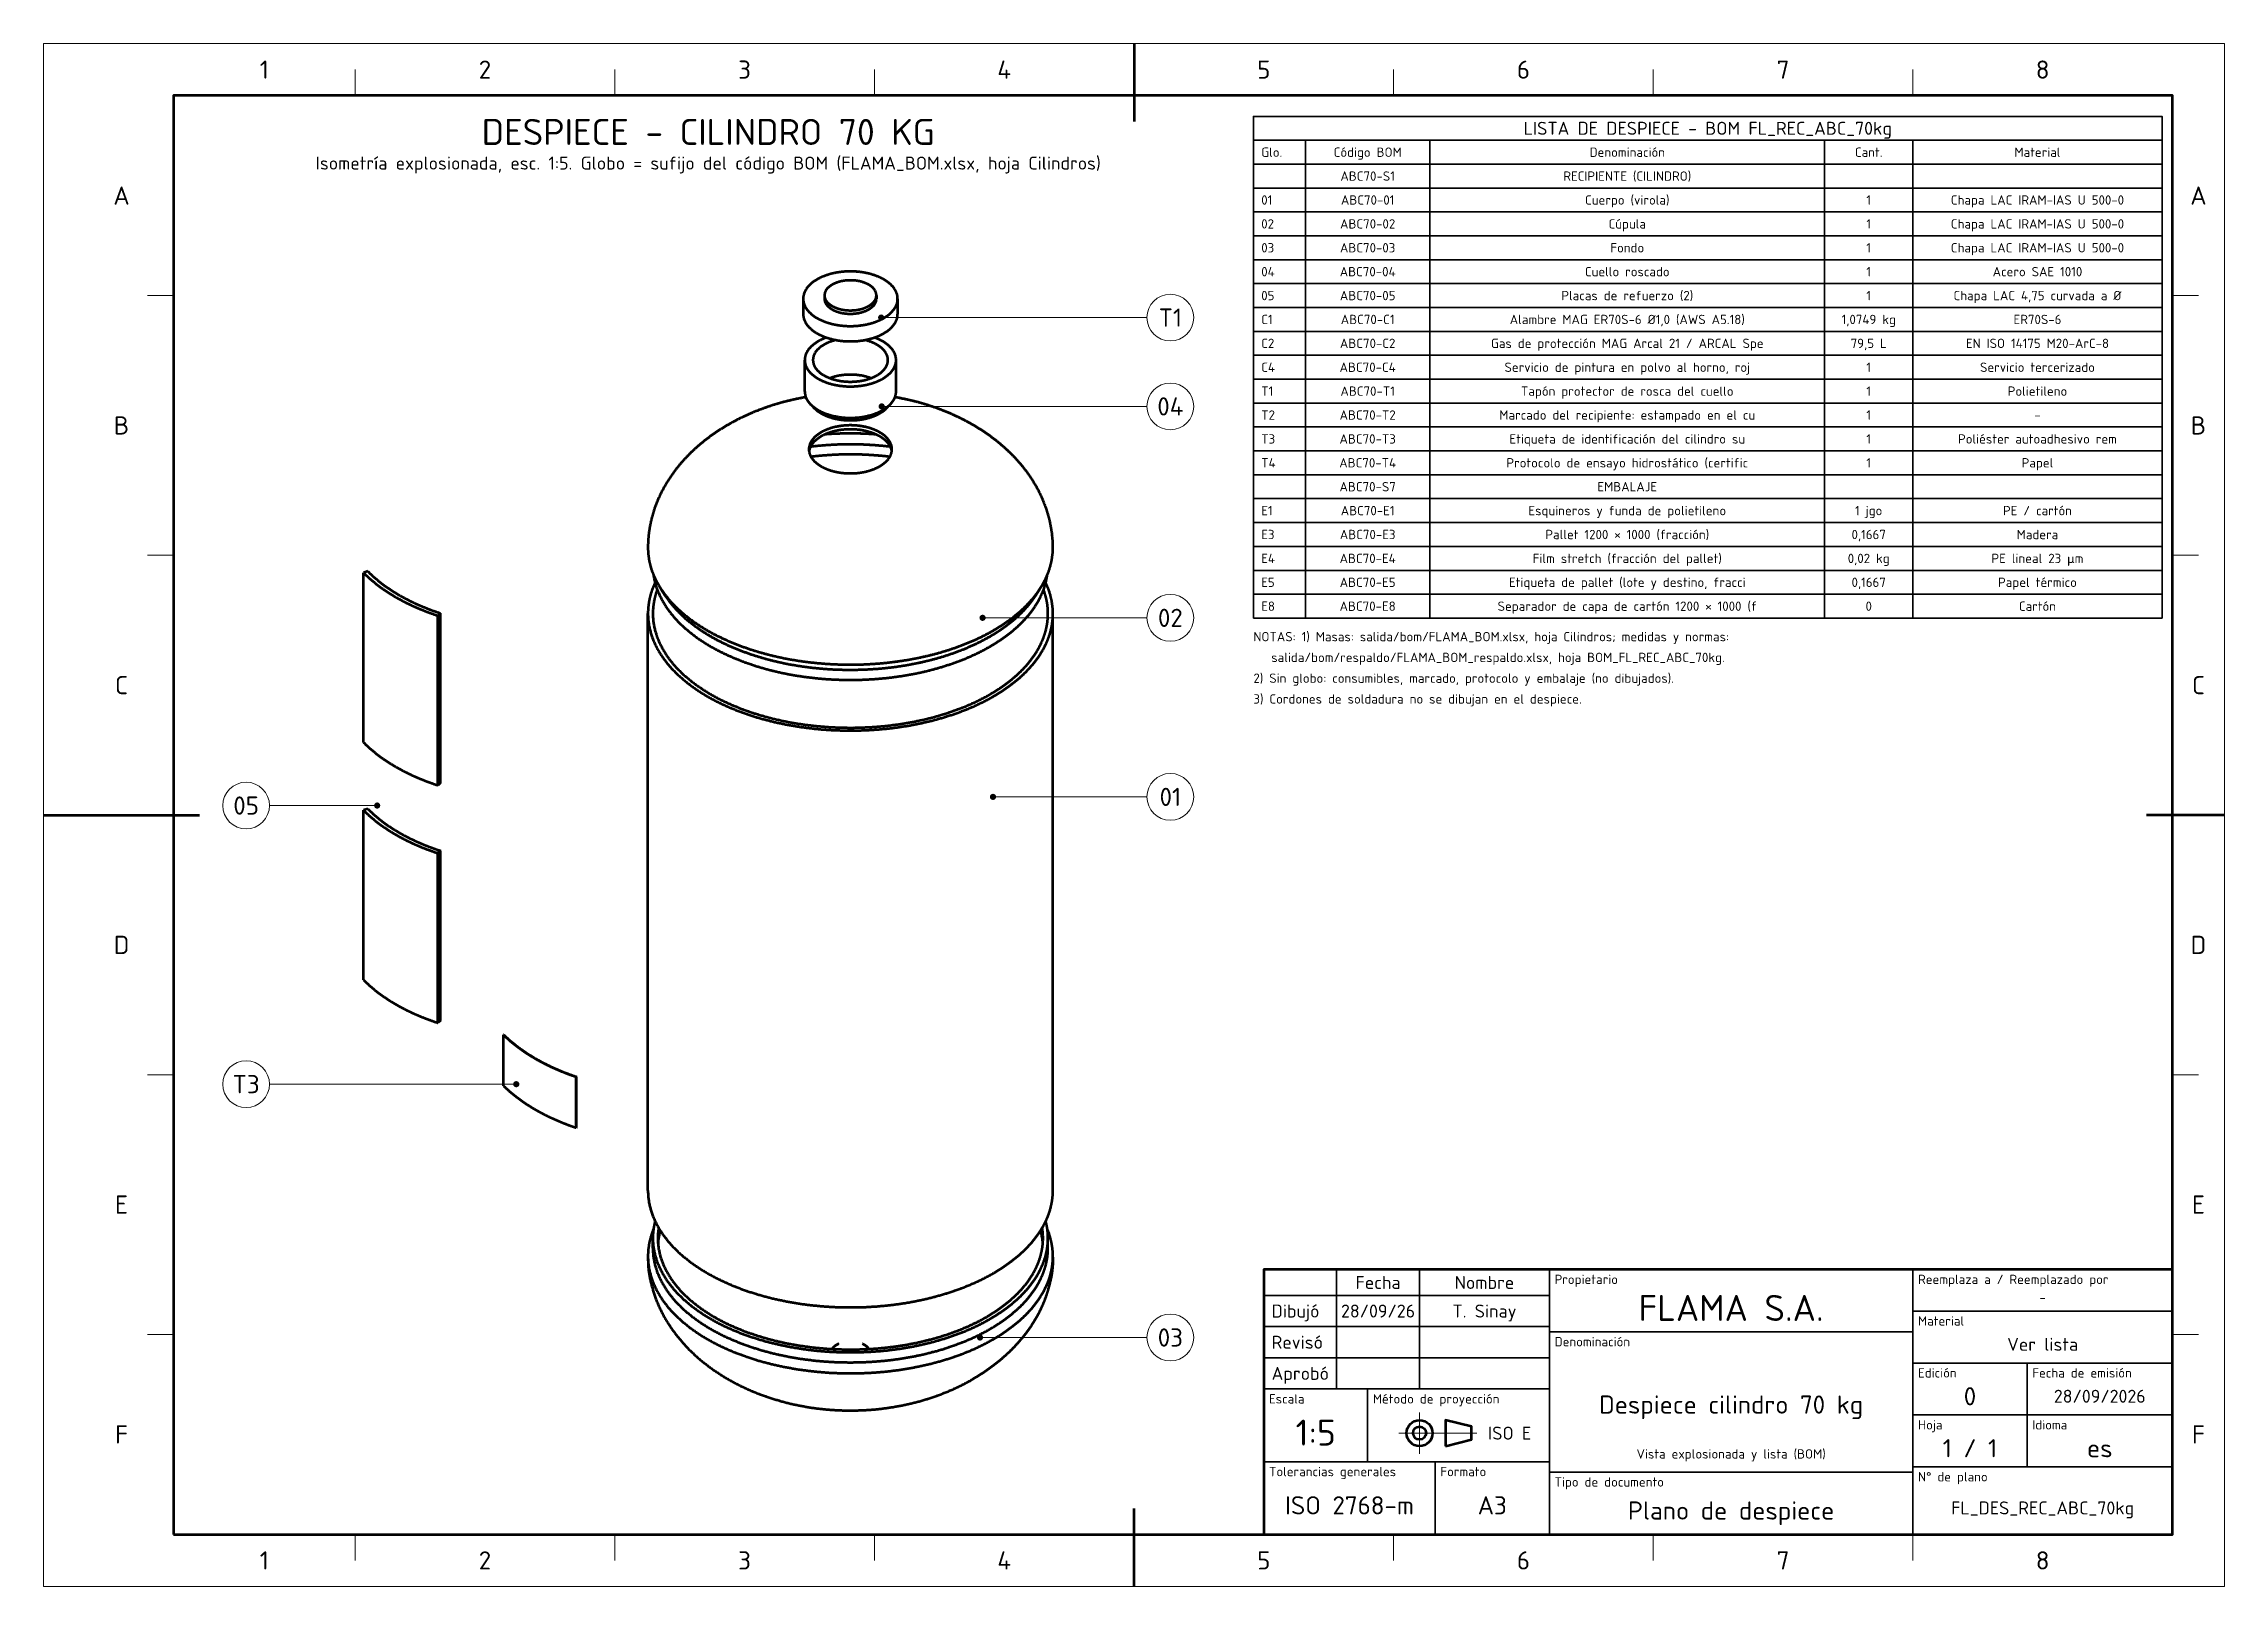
# Model space of a CAD drawing. Header units: millimetres. Extents: x 0 to 420, y 0 to 297.
import ezdxf
from ezdxf.enums import TextEntityAlignment as Align

# ---------------------------------------------------------------- set-up
doc = ezdxf.new("R2010")
doc.units = ezdxf.units.MM
doc.linetypes.add('IRAM-F-TRAZO-PUNTO', pattern=[20, 15, -2, 1, -2])
for name, color, linetype, lineweight in [('01-VISIBLE', 7, 'CONTINUOUS', 70), ('03-EJE', 1, 'IRAM-F-TRAZO-PUNTO', 18), ('06-TEXTO', 7, 'CONTINUOUS', 25), ('07-RECUADRO', 7, 'CONTINUOUS', 70), ('08-FINA', 5, 'CONTINUOUS', 18), ('10-ROTULO', 7, 'CONTINUOUS', 35), ('11-TEXTO-ROTULO', 7, 'CONTINUOUS', 25)]:
    doc.layers.add(name, color=color, linetype=linetype, lineweight=lineweight)
doc.styles.add('ISO3098', font='isocpeur.ttf')

msp = doc.modelspace()

# ---------------------------------------------------------------- texts
at = {"layer": '06-TEXTO', "style": 'ISO3098'}
for s, height, p in [('1', 3.5, (42.5, 292)), ('2', 3.5, (85, 292)), ('3', 3.5, (135, 292)), ('4', 3.5, (185, 292)), ('5', 3.5, (235, 292)), ('6', 3.5, (285, 292)), ('7', 3.5, (335, 292)), ('8', 3.5, (385, 292)), ('DESPIECE - CILINDRO 70 KG', 5, (128, 280)), ('LISTA DE DESPIECE - BOM FL_REC_ABC_70kg', 2.5, (320.5, 280.7)), ('Isometría explosionada, esc. 1:5. Globo = sufijo del código BOM (FLAMA_BOM.xlsx, hoja Cilindros)', 2.5, (128, 274)), ('Código BOM', 1.8, (255, 276.1)), ('Denominación', 1.8, (305, 276.1)), ('Cant.', 1.8, (351.5, 276.1)), ('Material', 1.8, (384, 276.1)), ('A', 3.5, (15, 267.75)), ('ABC70-S1', 1.8, (255, 271.5)), ('RECIPIENTE (CILINDRO)', 1.8, (305, 271.5)), ('A', 3.5, (415, 267.75)), ('ABC70-01', 1.8, (255, 266.9)), ('Cuerpo (virola)', 1.8, (305, 266.9)), ('1', 1.8, (351.5, 266.9)), ('Chapa LAC IRAM-IAS U 500-0', 1.8, (384, 266.9)), ('ABC70-02', 1.8, (255, 262.3)), ('Cúpula', 1.8, (305, 262.3)), ('1', 1.8, (351.5, 262.3)), ('Chapa LAC IRAM-IAS U 500-0', 1.8, (384, 262.3)), ('ABC70-03', 1.8, (255, 257.7)), ('Fondo', 1.8, (305, 257.7)), ('1', 1.8, (351.5, 257.7)), ('Chapa LAC IRAM-IAS U 500-0', 1.8, (384, 257.7)), ('ABC70-04', 1.8, (255, 253.1)), ('Cuello roscado', 1.8, (305, 253.1)), ('1', 1.8, (351.5, 253.1)), ('Acero SAE 1010', 1.8, (384, 253.1)), ('ABC70-05', 1.8, (255, 248.5)), ('Placas de refuerzo (2)', 1.8, (305, 248.5)), ('1', 1.8, (351.5, 248.5)), ('Chapa LAC 4,75 curvada a Ø', 1.8, (384, 248.5)), ('T1', 3.5, (217, 244.26)), ('ABC70-C1', 1.8, (255, 243.9)), ('Alambre MAG ER70S-6 Ø1,0 (AWS A5.18)', 1.8, (305, 243.9)), ('1,0749 kg', 1.8, (351.5, 243.9)), ('ER70S-6', 1.8, (384, 243.9)), ('ABC70-C2', 1.8, (255, 239.3)), ('Gas de protección MAG Arcal 21 / ARCAL Spe', 1.8, (305, 239.3)), ('79,5 L', 1.8, (351.5, 239.3)), ('EN ISO 14175 M20-ArC-8', 1.8, (384, 239.3)), ('ABC70-C4', 1.8, (255, 234.7)), ('Servicio de pintura en polvo al horno, roj', 1.8, (305, 234.7)), ('1', 1.8, (351.5, 234.7)), ('Servicio tercerizado', 1.8, (384, 234.7)), ('ABC70-T1', 1.8, (255, 230.1)), ('Tapón protector de rosca del cuello', 1.8, (305, 230.1)), ('Polietileno', 1.8, (384, 230.1)), ('04', 3.5, (217, 227.16)), ('1', 1.8, (351.5, 230.1)), ('B', 3.5, (15, 223.5)), ('ABC70-T2', 1.8, (255, 225.5)), ('Marcado del recipiente: estampado en el cu', 1.8, (305, 225.5)), ('1', 1.8, (351.5, 225.5)), ('-', 1.8, (384, 225.5)), ('B', 3.5, (415, 223.5)), ('ABC70-T3', 1.8, (255, 220.9)), ('Etiqueta de identificación del cilindro su', 1.8, (305, 220.9)), ('1', 1.8, (351.5, 220.9)), ('Poliéster autoadhesivo rem', 1.8, (384, 220.9)), ('ABC70-T4', 1.8, (255, 216.3)), ('Protocolo de ensayo hidrostático (certific', 1.8, (305, 216.3)), ('1', 1.8, (351.5, 216.3)), ('Papel', 1.8, (384, 216.3)), ('ABC70-S7', 1.8, (255, 211.7)), ('EMBALAJE', 1.8, (305, 211.7)), ('ABC70-E1', 1.8, (255, 207.1)), ('Esquineros y funda de polietileno', 1.8, (305, 207.1)), ('1 jgo', 1.8, (351.5, 207.1)), ('PE / cartón', 1.8, (384, 207.1)), ('ABC70-E3', 1.8, (255, 202.5)), ('Pallet 1200 × 1000 (fracción)', 1.8, (305, 202.5)), ('0,1667', 1.8, (351.5, 202.5)), ('Madera', 1.8, (384, 202.5)), ('ABC70-E4', 1.8, (255, 197.9)), ('Film stretch (fracción del pallet)', 1.8, (305, 197.9)), ('0,02 kg', 1.8, (351.5, 197.9)), ('PE lineal 23 µm', 1.8, (384, 197.9)), ('ABC70-E5', 1.8, (255, 193.3)), ('Etiqueta de pallet (lote y destino, fracci', 1.8, (305, 193.3)), ('0,1667', 1.8, (351.5, 193.3)), ('Papel térmico', 1.8, (384, 193.3)), ('ABC70-E8', 1.8, (255, 188.7)), ('Separador de capa de cartón 1200 × 1000 (f', 1.8, (305, 188.7)), ('0', 1.8, (351.5, 188.7)), ('Cartón', 1.8, (384, 188.7)), ('02', 3.5, (217, 186.46)), ('C', 3.5, (15, 173.5)), ('C', 3.5, (415, 173.5)), ('05', 3.5, (39, 150.32)), ('01', 3.5, (217, 151.99)), ('D', 3.5, (15, 123.5)), ('D', 3.5, (415, 123.5)), ('T3', 3.5, (39, 96.68)), ('E', 3.5, (15, 73.5)), ('E', 3.5, (415, 73.5)), ('03', 3.5, (217, 47.91)), ('F', 3.5, (15, 29.25)), ('F', 3.5, (415, 29.25)), ('1', 3.5, (42.5, 5)), ('2', 3.5, (85, 5)), ('3', 3.5, (135, 5)), ('4', 3.5, (185, 5)), ('5', 3.5, (235, 5)), ('6', 3.5, (285, 5)), ('7', 3.5, (335, 5)), ('8', 3.5, (385, 5))]:
    msp.add_text(s, height=height, dxfattribs=at).set_placement(p, align=Align.MIDDLE_CENTER)
for s, p in [('Glo.', (234.5, 276.1)), ('01', (234.5, 266.9)), ('02', (234.5, 262.3)), ('03', (234.5, 257.7)), ('04', (234.5, 253.1)), ('05', (234.5, 248.5)), ('C1', (234.5, 243.9)), ('C2', (234.5, 239.3)), ('C4', (234.5, 234.7)), ('T1', (234.5, 230.1)), ('T2', (234.5, 225.5)), ('T3', (234.5, 220.9)), ('T4', (234.5, 216.3)), ('E1', (234.5, 207.1)), ('E3', (234.5, 202.5)), ('E4', (234.5, 197.9)), ('E5', (234.5, 193.3)), ('E8', (234.5, 188.7))]:
    msp.add_text(s, height=1.8, dxfattribs=at).set_placement(p, align=Align.MIDDLE_LEFT)
for s, p in [('NOTAS: 1) Masas: salida/bom/FLAMA_BOM.xlsx, hoja Cilindros; medidas y normas:', (233, 181.4)), ('   salida/bom/respaldo/FLAMA_BOM_respaldo.xlsx, hoja BOM_FL_REC_ABC_70kg.', (233, 177.4)), ('2) Sin globo: consumibles, marcado, protocolo y embalaje (no dibujados).', (233, 173.4)), ('3) Cordones de soldadura no se dibujan en el despiece.', (233, 169.4))]:
    msp.add_text(s, height=1.8, dxfattribs=at).set_placement(p, align=Align.BOTTOM_LEFT)
at = {"layer": '11-TEXTO-ROTULO', "style": 'ISO3098'}
for s, height, p in [('Fecha', 2.5, (257, 58.5)), ('Nombre', 2.5, (277.5, 58.5)), ('FLAMA S.A.', 5, (325, 53.6)), ('-', 1.8, (385, 55.6)), ('28/09/26', 2.5, (257, 53)), ('T. Sinay', 2.5, (277.5, 53)), ('Ver lista', 2.5, (385, 46.6)), ('0', 3.5, (371, 36.6)), ('28/09/2026', 2.5, (396, 36.6)), ('Despiece cilindro 70 kg', 3.5, (325, 35)), ('1:5', 5, (245, 29.6)), ('Vista explosionada y lista (BOM)', 1.8, (325, 25.5)), ('1 / 1', 3.5, (371, 26.6)), ('es', 3.5, (396, 26.6)), ('ISO 2768-m', 3.5, (251.5, 15.6)), ('A3', 3.5, (279, 15.6)), ('Plano de despiece', 3.5, (325, 14.6)), ('FL_DES_REC_ABC_70kg', 2.5, (385, 15.1))]:
    msp.add_text(s, height=height, dxfattribs=at).set_placement(p, align=Align.MIDDLE_CENTER)
for s, p in [('Propietario', (291, 60)), ('Reemplaza a / Reemplazado por', (361, 60)), ('Material', (361, 52)), ('Denominación', (291, 48)), ('Edición', (361, 42)), ('Fecha de emisión', (383, 42)), ('Escala', (236, 37)), ('Método de proyección', (256, 37)), ('Hoja', (361, 32)), ('Idioma', (383, 32)), ('Tolerancias generales', (236, 23)), ('Formato', (269, 23)), ('Tipo de documento', (291, 21)), ('N° de plano', (361, 22))]:
    msp.add_text(s, height=1.8, dxfattribs=at).set_placement(p, align=Align.TOP_LEFT)
for s, p in [('Dibujó', (236.5, 53)), ('Revisó', (236.5, 47)), ('Aprobó', (236.5, 41))]:
    msp.add_text(s, height=2.5, dxfattribs=at).set_placement(p, align=Align.MIDDLE_LEFT)
msp.add_text('ISO E', height=2.5, dxfattribs=at).set_placement((286.5, 29.5), align=Align.MIDDLE_RIGHT)

# ---------------------------------------------------------------- hatches: boundary and pattern name
at = {"layer": '08-FINA'}
h = msp.add_hatch(color=7, dxfattribs=at)
h.dxf.hatch_style = 1
edge = h.paths.add_edge_path()
edge.add_arc((161.31, 244.26), 0.6, 0, 360)
h = msp.add_hatch(color=7, dxfattribs=at)
h.dxf.hatch_style = 1
edge = h.paths.add_edge_path()
edge.add_arc((161.41, 227.16), 0.6, 0, 360)
h = msp.add_hatch(color=7, dxfattribs=at)
h.dxf.hatch_style = 1
edge = h.paths.add_edge_path()
edge.add_arc((180.84, 186.46), 0.6, 0, 360)
h = msp.add_hatch(color=7, dxfattribs=at)
h.dxf.hatch_style = 1
edge = h.paths.add_edge_path()
edge.add_arc((182.84, 151.99), 0.6, 0, 360)
h = msp.add_hatch(color=7, dxfattribs=at)
h.dxf.hatch_style = 1
edge = h.paths.add_edge_path()
edge.add_arc((64.24, 150.32), 0.6, 0, 360)
h = msp.add_hatch(color=7, dxfattribs=at)
h.dxf.hatch_style = 1
edge = h.paths.add_edge_path()
edge.add_arc((91.03, 96.68), 0.6, 0, 360)
h = msp.add_hatch(color=7, dxfattribs=at)
h.dxf.hatch_style = 1
edge = h.paths.add_edge_path()
edge.add_arc((180.34, 47.91), 0.6, 0, 360)

# ---------------------------------------------------------------- linework, layer by layer
at = {"layer": '01-VISIBLE'}
for p, q in [((146.28, 247.89), (146.28, 244.95)), ((150.38, 248.54), (150.38, 247.89)), ((160.39, 248.54), (160.39, 247.89)), ((164.48, 247.89), (164.48, 244.95)), ((146.58, 230.04), (146.58, 236.09)), ((164.18, 230.04), (164.18, 236.09)), ((62.44, 195.41), (61.62, 195.14)), ((61.62, 162.48), (61.62, 195.14)), ((119.79, 190.66), (118.9, 192.02)), ((190.98, 190.66), (191.87, 192.02)), ((76.41, 187.35), (75.95, 186.87)), ((75.95, 154.21), (75.95, 186.87)), ((76.41, 154.69), (76.41, 187.35)), ((116.38, 76.24), (116.38, 187.28)), ((194.38, 76.24), (194.38, 187.28)), ((76.41, 154.69), (75.95, 154.21)), ((62.44, 149.69), (61.62, 149.42)), ((61.62, 116.76), (61.62, 149.42)), ((76.41, 141.62), (75.95, 141.14)), ((75.95, 108.48), (75.95, 141.14)), ((76.41, 108.96), (76.41, 141.62)), ((76.41, 108.96), (75.95, 108.48)), ((88.62, 106.19), (88.57, 106.17)), ((88.57, 96.37), (88.57, 106.17)), ((102.61, 98.11), (102.58, 98.08)), ((102.58, 88.28), (102.58, 98.08)), ((102.61, 88.31), (102.61, 98.11)), ((102.61, 88.31), (102.58, 88.28)), ((117.33, 65.09), (117.33, 67.03)), ((193.43, 65.09), (193.43, 67.03))]:
    msp.add_line(p, q, dxfattribs=at)
for points in [[(164.48, 247.89), (164.48, 247.97), (164.48, 248.05), (164.47, 248.13), (164.47, 248.21), (164.46, 248.29), (164.45, 248.36), (164.43, 248.44), (164.42, 248.52), (164.4, 248.6), (164.38, 248.68), (164.36, 248.76), (164.33, 248.83), (164.31, 248.91), (164.28, 248.98), (164.25, 249.06), (164.22, 249.13), (164.19, 249.21), (164.16, 249.28), (164.12, 249.35), (164.09, 249.42), (164.05, 249.49), (164.01, 249.56), (163.97, 249.63), (163.92, 249.7), (163.88, 249.77), (163.83, 249.83), (163.79, 249.9), (163.74, 249.96), (163.69, 250.03), (163.64, 250.09), (163.59, 250.15), (163.54, 250.22), (163.49, 250.28), (163.43, 250.34), (163.38, 250.39), (163.32, 250.45), (163.27, 250.51), (163.21, 250.57), (163.15, 250.62), (163.09, 250.68), (163.03, 250.73), (162.97, 250.78), (162.91, 250.84), (162.85, 250.89), (162.79, 250.94), (162.73, 250.99), (162.66, 251.04), (162.6, 251.09), (162.54, 251.13), (162.47, 251.18), (162.41, 251.23), (162.34, 251.27), (162.27, 251.32), (162.21, 251.36), (162.14, 251.41), (162.07, 251.45), (162, 251.49), (161.93, 251.53), (161.86, 251.57), (161.8, 251.61), (161.73, 251.65), (161.66, 251.69), (161.58, 251.73), (161.51, 251.77), (161.44, 251.81), (161.37, 251.84), (161.3, 251.88), (161.23, 251.91), (161.15, 251.95), (161.08, 251.98), (161.01, 252.02), (160.94, 252.05), (160.86, 252.08), (160.79, 252.11), (160.72, 252.14), (160.64, 252.17), (160.57, 252.2), (160.49, 252.23), (160.42, 252.26), (160.34, 252.29), (160.27, 252.32), (160.19, 252.35), (160.12, 252.37), (160.04, 252.4), (159.96, 252.43), (159.89, 252.45), (159.81, 252.48), (159.73, 252.5), (159.66, 252.52), (159.58, 252.55), (159.5, 252.57), (159.43, 252.59), (159.35, 252.61), (159.27, 252.64), (159.2, 252.66), (159.12, 252.68), (159.04, 252.7), (158.96, 252.72), (158.88, 252.73), (158.81, 252.75), (158.73, 252.77), (158.65, 252.79), (158.57, 252.81), (158.49, 252.82), (158.41, 252.84), (158.34, 252.86), (158.26, 252.87), (158.18, 252.89), (158.1, 252.9), (158.02, 252.91), (157.94, 252.93), (157.86, 252.94), (157.78, 252.95), (157.7, 252.97), (157.62, 252.98), (157.54, 252.99), (157.46, 253), (157.39, 253.01), (157.31, 253.02), (157.23, 253.03), (157.15, 253.04), (157.07, 253.05), (156.99, 253.06), (156.91, 253.07), (156.83, 253.07), (156.75, 253.08), (156.67, 253.09), (156.59, 253.09), (156.51, 253.1), (156.43, 253.1), (156.35, 253.11), (156.27, 253.11), (156.19, 253.12), (156.11, 253.12), (156.03, 253.13), (155.95, 253.13), (155.87, 253.13), (155.79, 253.13), (155.71, 253.14), (155.62, 253.14), (155.54, 253.14), (155.46, 253.14), (155.38, 253.14), (155.3, 253.14), (155.22, 253.14), (155.14, 253.14), (155.06, 253.14), (154.98, 253.13), (154.9, 253.13), (154.82, 253.13), (154.74, 253.13), (154.66, 253.12), (154.58, 253.12), (154.5, 253.11), (154.42, 253.11), (154.34, 253.1), (154.26, 253.1), (154.18, 253.09), (154.1, 253.09), (154.02, 253.08), (153.94, 253.07), (153.86, 253.07), (153.78, 253.06), (153.7, 253.05), (153.62, 253.04), (153.54, 253.03), (153.46, 253.02), (153.38, 253.01), (153.3, 253), (153.22, 252.99), (153.14, 252.98), (153.07, 252.97), (152.99, 252.95), (152.91, 252.94), (152.83, 252.93), (152.75, 252.91), (152.67, 252.9), (152.59, 252.89), (152.51, 252.87), (152.43, 252.86), (152.35, 252.84), (152.28, 252.82), (152.2, 252.81), (152.12, 252.79), (152.04, 252.77), (151.96, 252.75), (151.88, 252.73), (151.81, 252.72), (151.73, 252.7), (151.65, 252.68), (151.57, 252.66), (151.5, 252.64), (151.42, 252.61), (151.34, 252.59), (151.26, 252.57), (151.19, 252.55), (151.11, 252.52), (151.03, 252.5), (150.96, 252.48), (150.88, 252.45), (150.8, 252.43), (150.73, 252.4), (150.65, 252.37), (150.58, 252.35), (150.5, 252.32), (150.43, 252.29), (150.35, 252.26), (150.28, 252.23), (150.2, 252.2), (150.13, 252.17), (150.05, 252.14), (149.98, 252.11), (149.91, 252.08), (149.83, 252.05), (149.76, 252.02), (149.69, 251.98), (149.61, 251.95), (149.54, 251.91), (149.47, 251.88), (149.4, 251.84), (149.33, 251.81), (149.25, 251.77), (149.18, 251.73), (149.11, 251.69), (149.04, 251.65), (148.97, 251.61), (148.9, 251.57), (148.83, 251.53), (148.77, 251.49), (148.7, 251.45), (148.63, 251.41), (148.56, 251.36), (148.5, 251.32), (148.43, 251.27), (148.36, 251.23), (148.3, 251.18), (148.23, 251.13), (148.17, 251.09), (148.1, 251.04), (148.04, 250.99), (147.98, 250.94), (147.92, 250.89), (147.85, 250.84), (147.79, 250.78), (147.73, 250.73), (147.67, 250.68), (147.62, 250.62), (147.56, 250.57), (147.5, 250.51), (147.44, 250.45), (147.39, 250.39), (147.33, 250.34), (147.28, 250.28), (147.23, 250.22), (147.18, 250.15), (147.13, 250.09), (147.08, 250.03), (147.03, 249.96), (146.98, 249.9), (146.93, 249.83), (146.89, 249.77), (146.84, 249.7), (146.8, 249.63), (146.76, 249.56), (146.72, 249.49), (146.68, 249.42), (146.65, 249.35), (146.61, 249.28), (146.58, 249.21), (146.54, 249.13), (146.51, 249.06), (146.49, 248.98), (146.46, 248.91), (146.43, 248.83), (146.41, 248.76), (146.39, 248.68), (146.37, 248.6), (146.35, 248.52), (146.34, 248.44), (146.32, 248.36), (146.31, 248.29), (146.3, 248.21), (146.29, 248.13), (146.29, 248.05), (146.29, 247.97), (146.28, 247.89)], [(146.28, 247.89), (146.29, 247.81), (146.29, 247.73), (146.29, 247.65), (146.3, 247.57), (146.31, 247.49), (146.32, 247.41), (146.34, 247.33), (146.35, 247.25), (146.37, 247.17), (146.39, 247.09), (146.41, 247.02), (146.43, 246.94), (146.46, 246.86), (146.48, 246.79), (146.51, 246.71), (146.54, 246.64), (146.58, 246.57), (146.61, 246.49), (146.64, 246.42), (146.68, 246.35), (146.72, 246.28), (146.76, 246.21), (146.8, 246.14), (146.84, 246.07), (146.89, 246.01), (146.93, 245.94), (146.98, 245.88), (147.02, 245.81), (147.07, 245.75), (147.12, 245.68), (147.17, 245.62), (147.22, 245.56), (147.28, 245.5), (147.33, 245.44), (147.38, 245.38), (147.44, 245.32), (147.49, 245.27), (147.55, 245.21), (147.61, 245.16), (147.67, 245.1), (147.73, 245.05), (147.79, 244.99), (147.85, 244.94), (147.91, 244.89), (147.97, 244.84), (148.03, 244.79), (148.1, 244.74), (148.16, 244.69), (148.22, 244.64), (148.29, 244.6), (148.35, 244.55), (148.42, 244.5), (148.49, 244.46), (148.55, 244.41), (148.62, 244.37), (148.69, 244.33), (148.75, 244.29), (148.82, 244.24), (148.89, 244.2), (148.96, 244.16), (149.03, 244.12), (149.1, 244.09), (149.17, 244.05), (149.24, 244.01), (149.31, 243.97), (149.38, 243.94), (149.45, 243.9), (149.53, 243.86), (149.6, 243.83), (149.67, 243.8), (149.74, 243.76), (149.82, 243.73), (149.89, 243.7), (149.96, 243.67), (150.04, 243.63), (150.11, 243.6), (150.19, 243.57), (150.26, 243.54), (150.33, 243.51), (150.41, 243.49), (150.48, 243.46), (150.56, 243.43), (150.63, 243.4), (150.71, 243.38), (150.79, 243.35), (150.86, 243.33), (150.94, 243.3), (151.01, 243.28), (151.09, 243.25), (151.17, 243.23), (151.24, 243.21), (151.32, 243.18), (151.4, 243.16), (151.47, 243.14), (151.55, 243.12), (151.63, 243.1), (151.71, 243.08), (151.78, 243.06), (151.86, 243.04), (151.94, 243.02), (152.02, 243), (152.1, 242.99), (152.17, 242.97), (152.25, 242.95), (152.33, 242.94), (152.41, 242.92), (152.49, 242.9), (152.57, 242.89), (152.64, 242.88), (152.72, 242.86), (152.8, 242.85), (152.88, 242.83), (152.96, 242.82), (153.04, 242.81), (153.12, 242.8), (153.2, 242.79), (153.28, 242.77), (153.36, 242.76), (153.44, 242.75), (153.51, 242.74), (153.59, 242.73), (153.67, 242.73), (153.75, 242.72), (153.83, 242.71), (153.91, 242.7), (153.99, 242.69), (154.07, 242.69), (154.15, 242.68), (154.23, 242.67), (154.31, 242.67), (154.39, 242.66), (154.47, 242.66), (154.55, 242.65), (154.63, 242.65), (154.71, 242.65), (154.79, 242.64), (154.87, 242.64), (154.95, 242.64), (155.03, 242.64), (155.11, 242.63), (155.19, 242.63), (155.27, 242.63), (155.35, 242.63), (155.43, 242.63), (155.51, 242.63), (155.59, 242.63), (155.67, 242.63), (155.75, 242.64), (155.83, 242.64), (155.91, 242.64), (155.99, 242.64), (156.07, 242.65), (156.15, 242.65), (156.23, 242.65), (156.31, 242.66), (156.39, 242.66), (156.47, 242.67), (156.55, 242.67), (156.63, 242.68), (156.71, 242.69), (156.79, 242.69), (156.87, 242.7), (156.95, 242.71), (157.03, 242.72), (157.11, 242.73), (157.19, 242.74), (157.27, 242.74), (157.35, 242.75), (157.43, 242.77), (157.5, 242.78), (157.58, 242.79), (157.66, 242.8), (157.74, 242.81), (157.82, 242.82), (157.9, 242.84), (157.98, 242.85), (158.06, 242.86), (158.14, 242.88), (158.22, 242.89), (158.29, 242.91), (158.37, 242.92), (158.45, 242.94), (158.53, 242.96), (158.61, 242.97), (158.69, 242.99), (158.76, 243.01), (158.84, 243.03), (158.92, 243.04), (159, 243.06), (159.07, 243.08), (159.15, 243.1), (159.23, 243.12), (159.31, 243.14), (159.38, 243.17), (159.46, 243.19), (159.54, 243.21), (159.61, 243.23), (159.69, 243.26), (159.77, 243.28), (159.84, 243.31), (159.92, 243.33), (160, 243.36), (160.07, 243.38), (160.15, 243.41), (160.22, 243.44), (160.3, 243.46), (160.37, 243.49), (160.45, 243.52), (160.52, 243.55), (160.6, 243.58), (160.67, 243.61), (160.74, 243.64), (160.82, 243.67), (160.89, 243.7), (160.96, 243.73), (161.04, 243.77), (161.11, 243.8), (161.18, 243.84), (161.25, 243.87), (161.33, 243.91), (161.4, 243.94), (161.47, 243.98), (161.54, 244.02), (161.61, 244.05), (161.68, 244.09), (161.75, 244.13), (161.82, 244.17)], [(160.39, 248.54), (160.39, 248.62), (160.38, 248.7), (160.37, 248.78), (160.36, 248.86), (160.34, 248.94), (160.32, 249.01), (160.3, 249.09), (160.27, 249.17), (160.24, 249.24), (160.21, 249.31), (160.17, 249.39), (160.13, 249.46), (160.09, 249.53), (160.04, 249.59), (160, 249.66), (159.95, 249.72), (159.9, 249.79), (159.85, 249.85), (159.79, 249.91), (159.74, 249.96), (159.68, 250.02), (159.62, 250.08), (159.56, 250.13), (159.5, 250.18), (159.44, 250.23), (159.38, 250.28), (159.31, 250.33), (159.25, 250.38), (159.18, 250.42), (159.11, 250.47), (159.04, 250.51), (158.98, 250.55), (158.91, 250.59), (158.84, 250.63), (158.77, 250.67), (158.69, 250.71), (158.62, 250.74), (158.55, 250.78), (158.48, 250.81), (158.4, 250.84), (158.33, 250.88), (158.25, 250.91), (158.18, 250.94), (158.1, 250.96), (158.03, 250.99), (157.95, 251.02), (157.88, 251.04), (157.8, 251.07), (157.72, 251.09), (157.65, 251.12), (157.57, 251.14), (157.49, 251.16), (157.41, 251.18), (157.34, 251.2), (157.26, 251.22), (157.18, 251.24), (157.1, 251.25), (157.02, 251.27), (156.94, 251.28), (156.86, 251.3), (156.78, 251.31), (156.71, 251.33), (156.63, 251.34), (156.55, 251.35), (156.47, 251.36), (156.39, 251.37), (156.31, 251.38), (156.23, 251.39), (156.15, 251.39), (156.07, 251.4), (155.99, 251.41), (155.91, 251.41), (155.83, 251.42), (155.75, 251.42), (155.67, 251.42), (155.59, 251.43), (155.5, 251.43), (155.42, 251.43), (155.34, 251.43), (155.26, 251.43), (155.18, 251.43), (155.1, 251.42), (155.02, 251.42), (154.94, 251.42), (154.86, 251.41), (154.78, 251.41), (154.7, 251.4), (154.62, 251.39), (154.54, 251.39), (154.46, 251.38), (154.38, 251.37), (154.3, 251.36), (154.22, 251.35), (154.14, 251.34), (154.06, 251.33), (153.98, 251.31), (153.9, 251.3), (153.83, 251.28), (153.75, 251.27), (153.67, 251.25), (153.59, 251.24), (153.51, 251.22), (153.43, 251.2), (153.35, 251.18), (153.28, 251.16), (153.2, 251.14), (153.12, 251.12), (153.04, 251.09), (152.97, 251.07), (152.89, 251.04), (152.82, 251.02), (152.74, 250.99), (152.66, 250.96), (152.59, 250.94), (152.51, 250.91), (152.44, 250.88), (152.37, 250.84), (152.29, 250.81), (152.22, 250.78), (152.15, 250.74), (152.07, 250.71), (152, 250.67), (151.93, 250.63), (151.86, 250.59), (151.79, 250.55), (151.72, 250.51), (151.66, 250.47), (151.59, 250.42), (151.52, 250.38), (151.46, 250.33), (151.39, 250.28), (151.33, 250.23), (151.27, 250.18), (151.21, 250.13), (151.15, 250.08), (151.09, 250.02), (151.03, 249.96), (150.98, 249.91), (150.92, 249.85), (150.87, 249.79), (150.82, 249.72), (150.77, 249.66), (150.72, 249.59), (150.68, 249.53), (150.64, 249.46), (150.6, 249.39), (150.56, 249.31), (150.53, 249.24), (150.5, 249.17), (150.47, 249.09), (150.45, 249.01), (150.43, 248.94), (150.41, 248.86), (150.4, 248.78), (150.39, 248.7), (150.38, 248.62), (150.38, 248.54)], [(150.38, 248.54), (150.38, 248.46), (150.39, 248.38), (150.4, 248.3), (150.41, 248.22), (150.43, 248.14), (150.45, 248.06), (150.47, 247.98), (150.5, 247.91), (150.53, 247.83), (150.56, 247.76), (150.6, 247.69), (150.64, 247.62), (150.68, 247.55), (150.73, 247.48), (150.77, 247.42), (150.82, 247.35), (150.87, 247.29), (150.92, 247.23), (150.98, 247.17), (151.03, 247.11), (151.09, 247.05), (151.15, 247), (151.21, 246.95), (151.27, 246.89), (151.33, 246.84), (151.4, 246.79), (151.46, 246.74), (151.53, 246.7), (151.59, 246.65), (151.66, 246.61), (151.73, 246.56), (151.8, 246.52), (151.87, 246.48), (151.94, 246.44), (152.01, 246.41), (152.08, 246.37), (152.15, 246.33), (152.22, 246.3), (152.3, 246.26), (152.37, 246.23), (152.45, 246.2), (152.52, 246.17), (152.6, 246.14), (152.67, 246.11), (152.75, 246.08), (152.82, 246.06), (152.9, 246.03), (152.98, 246.01), (153.05, 245.98), (153.13, 245.96), (153.21, 245.94), (153.28, 245.92), (153.36, 245.9), (153.44, 245.88), (153.52, 245.86), (153.6, 245.84), (153.68, 245.82), (153.76, 245.81), (153.83, 245.79), (153.91, 245.78), (153.99, 245.76), (154.07, 245.75), (154.15, 245.74), (154.23, 245.73), (154.31, 245.72), (154.39, 245.71), (154.47, 245.7), (154.55, 245.69), (154.63, 245.68), (154.71, 245.67), (154.79, 245.67), (154.87, 245.66), (154.95, 245.66), (155.03, 245.66), (155.11, 245.65), (155.2, 245.65), (155.28, 245.65), (155.36, 245.65), (155.44, 245.65), (155.52, 245.65), (155.6, 245.65), (155.68, 245.65), (155.76, 245.66), (155.84, 245.66), (155.92, 245.67), (156, 245.67), (156.08, 245.68), (156.16, 245.68), (156.24, 245.69), (156.32, 245.7), (156.4, 245.71), (156.48, 245.72), (156.56, 245.73), (156.64, 245.74), (156.72, 245.75), (156.8, 245.77), (156.88, 245.78), (156.96, 245.8), (157.04, 245.81), (157.12, 245.83), (157.2, 245.84), (157.27, 245.86), (157.35, 245.88), (157.43, 245.9), (157.51, 245.92), (157.59, 245.94), (157.66, 245.97), (157.74, 245.99), (157.82, 246.01), (157.89, 246.04), (157.97, 246.06), (158.05, 246.09), (158.12, 246.12), (158.2, 246.15), (158.27, 246.18), (158.35, 246.21), (158.42, 246.24), (158.49, 246.27), (158.57, 246.31), (158.64, 246.34), (158.71, 246.38), (158.78, 246.42), (158.85, 246.46), (158.92, 246.5)], [(150.38, 247.89), (150.38, 247.8), (150.39, 247.72), (150.4, 247.64), (150.41, 247.56), (150.43, 247.49), (150.45, 247.41), (150.47, 247.33), (150.5, 247.26), (150.53, 247.18), (150.56, 247.11), (150.6, 247.04), (150.64, 246.97), (150.68, 246.9), (150.73, 246.83), (150.77, 246.76), (150.82, 246.7), (150.87, 246.64), (150.92, 246.58), (150.98, 246.52), (151.03, 246.46), (151.09, 246.4), (151.15, 246.35), (151.21, 246.29), (151.27, 246.24), (151.33, 246.19), (151.4, 246.14), (151.46, 246.09), (151.53, 246.04), (151.59, 246), (151.66, 245.95), (151.73, 245.91), (151.8, 245.87), (151.87, 245.83), (151.94, 245.79), (152.01, 245.75), (152.08, 245.71), (152.15, 245.68), (152.22, 245.64), (152.3, 245.61), (152.37, 245.58), (152.45, 245.55), (152.52, 245.52), (152.6, 245.49), (152.67, 245.46), (152.75, 245.43), (152.82, 245.4), (152.9, 245.38), (152.98, 245.35), (153.05, 245.33), (153.13, 245.31), (153.21, 245.28), (153.28, 245.26), (153.36, 245.24), (153.44, 245.22), (153.52, 245.2), (153.6, 245.19), (153.68, 245.17), (153.76, 245.15), (153.83, 245.14), (153.91, 245.12), (153.99, 245.11), (154.07, 245.1), (154.15, 245.08), (154.23, 245.07), (154.31, 245.06), (154.39, 245.05), (154.47, 245.04), (154.55, 245.04), (154.63, 245.03), (154.71, 245.02), (154.79, 245.02), (154.87, 245.01), (154.95, 245.01), (155.03, 245), (155.11, 245), (155.2, 245), (155.28, 245), (155.36, 245), (155.44, 245), (155.52, 245), (155.6, 245), (155.68, 245), (155.76, 245), (155.84, 245.01), (155.92, 245.01), (156, 245.02), (156.08, 245.02), (156.16, 245.03), (156.24, 245.04), (156.32, 245.05), (156.4, 245.06), (156.48, 245.07), (156.56, 245.08), (156.64, 245.09), (156.72, 245.1), (156.8, 245.11), (156.88, 245.13), (156.96, 245.14), (157.04, 245.16), (157.12, 245.17), (157.2, 245.19), (157.27, 245.21), (157.35, 245.23), (157.43, 245.25), (157.51, 245.27), (157.59, 245.29), (157.66, 245.31), (157.74, 245.34), (157.82, 245.36), (157.89, 245.39), (157.97, 245.41), (158.05, 245.44), (158.12, 245.47), (158.2, 245.5), (158.27, 245.52), (158.35, 245.56), (158.42, 245.59), (158.49, 245.62), (158.57, 245.65), (158.64, 245.69), (158.71, 245.73), (158.78, 245.76), (158.85, 245.8), (158.92, 245.84)], [(158.92, 246.5), (158.99, 246.54), (159.06, 246.58), (159.13, 246.62), (159.2, 246.67), (159.27, 246.72), (159.34, 246.77), (159.4, 246.82), (159.47, 246.87), (159.53, 246.92), (159.59, 246.97), (159.65, 247.03), (159.71, 247.09), (159.77, 247.14), (159.82, 247.21), (159.88, 247.27), (159.93, 247.33), (159.98, 247.4), (160.03, 247.46), (160.08, 247.53), (160.12, 247.6), (160.16, 247.67), (160.2, 247.75), (160.23, 247.82), (160.26, 247.9), (160.29, 247.97), (160.32, 248.05), (160.34, 248.13), (160.36, 248.21), (160.37, 248.29), (160.38, 248.37), (160.39, 248.46), (160.39, 248.54)], [(158.92, 245.84), (158.99, 245.88), (159.06, 245.93), (159.13, 245.97), (159.2, 246.02), (159.27, 246.06), (159.34, 246.11), (159.4, 246.16), (159.47, 246.21), (159.53, 246.27), (159.59, 246.32), (159.65, 246.38), (159.71, 246.43), (159.77, 246.49), (159.82, 246.55), (159.88, 246.61), (159.93, 246.68), (159.98, 246.74), (160.03, 246.81), (160.08, 246.88), (160.12, 246.95), (160.16, 247.02), (160.2, 247.09), (160.23, 247.17), (160.26, 247.24), (160.29, 247.32), (160.32, 247.4), (160.34, 247.48), (160.36, 247.56), (160.37, 247.64), (160.38, 247.72), (160.39, 247.8), (160.39, 247.89)], [(161.82, 244.17), (161.89, 244.21), (161.96, 244.25), (162.03, 244.29), (162.1, 244.34), (162.17, 244.38), (162.23, 244.43), (162.3, 244.47), (162.37, 244.52), (162.43, 244.56), (162.5, 244.61), (162.57, 244.66), (162.63, 244.71), (162.69, 244.76), (162.76, 244.81), (162.82, 244.86), (162.88, 244.91), (162.95, 244.96), (163.01, 245.02), (163.07, 245.07), (163.13, 245.13), (163.19, 245.18), (163.24, 245.24), (163.3, 245.3), (163.36, 245.35), (163.41, 245.41), (163.47, 245.47), (163.52, 245.53), (163.57, 245.6), (163.63, 245.66), (163.68, 245.72), (163.73, 245.79), (163.77, 245.85), (163.82, 245.92), (163.87, 245.98), (163.91, 246.05), (163.96, 246.12), (164, 246.19), (164.04, 246.26), (164.08, 246.33), (164.11, 246.4), (164.15, 246.48), (164.19, 246.55), (164.22, 246.62), (164.25, 246.7), (164.28, 246.77), (164.31, 246.85), (164.33, 246.93), (164.36, 247), (164.38, 247.08), (164.4, 247.16), (164.42, 247.24), (164.43, 247.32), (164.45, 247.4), (164.46, 247.48), (164.47, 247.56), (164.47, 247.64), (164.48, 247.72), (164.48, 247.8), (164.48, 247.89)], [(146.28, 244.95), (146.29, 244.87), (146.29, 244.79), (146.29, 244.71), (146.3, 244.63), (146.31, 244.55), (146.32, 244.47), (146.34, 244.39), (146.35, 244.31), (146.37, 244.23), (146.39, 244.15), (146.41, 244.08), (146.43, 244), (146.46, 243.92), (146.48, 243.85), (146.51, 243.77), (146.54, 243.7), (146.58, 243.63), (146.61, 243.55), (146.64, 243.48), (146.68, 243.41), (146.72, 243.34), (146.76, 243.27), (146.8, 243.2), (146.84, 243.14), (146.89, 243.07), (146.93, 243), (146.98, 242.94), (147.02, 242.87), (147.07, 242.81), (147.12, 242.74), (147.17, 242.68), (147.22, 242.62), (147.28, 242.56), (147.33, 242.5), (147.38, 242.44), (147.44, 242.38), (147.49, 242.33), (147.55, 242.27), (147.61, 242.22), (147.67, 242.16), (147.73, 242.11), (147.79, 242.05), (147.85, 242), (147.91, 241.95), (147.97, 241.9), (148.03, 241.85), (148.1, 241.8), (148.16, 241.75), (148.22, 241.7), (148.29, 241.66), (148.35, 241.61), (148.42, 241.56), (148.49, 241.52), (148.55, 241.48), (148.62, 241.43), (148.69, 241.39), (148.75, 241.35), (148.82, 241.31), (148.89, 241.26), (148.96, 241.22), (149.03, 241.18), (149.1, 241.15), (149.17, 241.11), (149.24, 241.07), (149.31, 241.03), (149.38, 241), (149.45, 240.96), (149.53, 240.93), (149.6, 240.89), (149.67, 240.86), (149.74, 240.82), (149.82, 240.79), (149.89, 240.76), (149.96, 240.73), (150.04, 240.69), (150.11, 240.66), (150.19, 240.63), (150.26, 240.6), (150.33, 240.58), (150.41, 240.55), (150.48, 240.52), (150.56, 240.49), (150.63, 240.46), (150.71, 240.44), (150.79, 240.41), (150.86, 240.39), (150.94, 240.36), (151.01, 240.34), (151.09, 240.31), (151.17, 240.29), (151.24, 240.27), (151.32, 240.24), (151.4, 240.22), (151.47, 240.2), (151.55, 240.18), (151.63, 240.16), (151.71, 240.14), (151.78, 240.12), (151.86, 240.1), (151.94, 240.08), (152.02, 240.06), (152.1, 240.05), (152.17, 240.03), (152.25, 240.01), (152.33, 240), (152.41, 239.98), (152.49, 239.97), (152.57, 239.95), (152.64, 239.94), (152.72, 239.92), (152.8, 239.91), (152.88, 239.89), (152.96, 239.88), (153.04, 239.87), (153.12, 239.86), (153.2, 239.85), (153.28, 239.83), (153.36, 239.82), (153.44, 239.81), (153.51, 239.8), (153.59, 239.79), (153.67, 239.79), (153.75, 239.78), (153.83, 239.77), (153.91, 239.76), (153.99, 239.75), (154.07, 239.75), (154.15, 239.74), (154.23, 239.73), (154.31, 239.73), (154.39, 239.72), (154.47, 239.72), (154.55, 239.71), (154.63, 239.71), (154.71, 239.71), (154.79, 239.7), (154.87, 239.7), (154.95, 239.7), (155.03, 239.7), (155.11, 239.69), (155.19, 239.69), (155.27, 239.69), (155.35, 239.69), (155.43, 239.69), (155.51, 239.69), (155.59, 239.69), (155.67, 239.69), (155.75, 239.7), (155.83, 239.7), (155.91, 239.7), (155.99, 239.7), (156.07, 239.71), (156.15, 239.71), (156.23, 239.71), (156.31, 239.72), (156.39, 239.72), (156.47, 239.73), (156.55, 239.74), (156.63, 239.74), (156.71, 239.75), (156.79, 239.75), (156.87, 239.76), (156.95, 239.77), (157.03, 239.78), (157.11, 239.79), (157.19, 239.8), (157.27, 239.81), (157.35, 239.82), (157.43, 239.83), (157.5, 239.84), (157.58, 239.85), (157.66, 239.86), (157.74, 239.87), (157.82, 239.88), (157.9, 239.9), (157.98, 239.91), (158.06, 239.92), (158.14, 239.94), (158.22, 239.95), (158.29, 239.97), (158.37, 239.98), (158.45, 240), (158.53, 240.02), (158.61, 240.03), (158.69, 240.05), (158.76, 240.07), (158.84, 240.09), (158.92, 240.1), (159, 240.12), (159.07, 240.14), (159.15, 240.16), (159.23, 240.18), (159.31, 240.21), (159.38, 240.23), (159.46, 240.25), (159.54, 240.27), (159.61, 240.29), (159.69, 240.32), (159.77, 240.34), (159.84, 240.37), (159.92, 240.39), (160, 240.42), (160.07, 240.44), (160.15, 240.47), (160.22, 240.5), (160.3, 240.52), (160.37, 240.55), (160.45, 240.58), (160.52, 240.61), (160.6, 240.64), (160.67, 240.67), (160.74, 240.7), (160.82, 240.73), (160.89, 240.76), (160.96, 240.8), (161.04, 240.83), (161.11, 240.86), (161.18, 240.9), (161.25, 240.93), (161.33, 240.97), (161.4, 241), (161.47, 241.04), (161.54, 241.08), (161.61, 241.11), (161.68, 241.15), (161.75, 241.19), (161.82, 241.23)], [(161.82, 241.23), (161.89, 241.27), (161.96, 241.31), (162.03, 241.36), (162.1, 241.4), (162.17, 241.44), (162.23, 241.49), (162.3, 241.53), (162.37, 241.58), (162.43, 241.62), (162.5, 241.67), (162.57, 241.72), (162.63, 241.77), (162.69, 241.82), (162.76, 241.87), (162.82, 241.92), (162.88, 241.97), (162.95, 242.02), (163.01, 242.08), (163.07, 242.13), (163.13, 242.19), (163.19, 242.24), (163.24, 242.3), (163.3, 242.36), (163.36, 242.41), (163.41, 242.47), (163.47, 242.53), (163.52, 242.59), (163.57, 242.66), (163.63, 242.72), (163.68, 242.78), (163.73, 242.85), (163.77, 242.91), (163.82, 242.98), (163.87, 243.04), (163.91, 243.11), (163.96, 243.18), (164, 243.25), (164.04, 243.32), (164.08, 243.39), (164.11, 243.46), (164.15, 243.54), (164.19, 243.61), (164.22, 243.68), (164.25, 243.76), (164.28, 243.83), (164.31, 243.91), (164.33, 243.99), (164.36, 244.07), (164.38, 244.14), (164.4, 244.22), (164.42, 244.3), (164.43, 244.38), (164.45, 244.46), (164.46, 244.54), (164.47, 244.62), (164.47, 244.7), (164.48, 244.78), (164.48, 244.86), (164.48, 244.95)], [(150.78, 240.42), (150.7, 240.39), (150.63, 240.36), (150.55, 240.33), (150.48, 240.3), (150.4, 240.27), (150.33, 240.24), (150.25, 240.21), (150.18, 240.18), (150.11, 240.15), (150.03, 240.12), (149.96, 240.09), (149.89, 240.05), (149.81, 240.02), (149.74, 239.99), (149.67, 239.95), (149.6, 239.91), (149.53, 239.88), (149.46, 239.84), (149.38, 239.8), (149.31, 239.77), (149.24, 239.73), (149.17, 239.69), (149.11, 239.65), (149.04, 239.61), (148.97, 239.56), (148.9, 239.52), (148.83, 239.48), (148.77, 239.44), (148.7, 239.39), (148.63, 239.35), (148.57, 239.3), (148.5, 239.25), (148.44, 239.21), (148.37, 239.16), (148.31, 239.11), (148.25, 239.06), (148.18, 239.01), (148.12, 238.96), (148.06, 238.91), (148, 238.85), (147.94, 238.8), (147.88, 238.74), (147.83, 238.69), (147.77, 238.63), (147.71, 238.58), (147.66, 238.52), (147.6, 238.46), (147.55, 238.4), (147.5, 238.34), (147.44, 238.28), (147.39, 238.22), (147.34, 238.15), (147.3, 238.09), (147.25, 238.02), (147.2, 237.96), (147.16, 237.89), (147.12, 237.83), (147.07, 237.76), (147.03, 237.69), (146.99, 237.62), (146.96, 237.55), (146.92, 237.48), (146.88, 237.4), (146.85, 237.33), (146.82, 237.26), (146.79, 237.18), (146.76, 237.11), (146.74, 237.03), (146.71, 236.96), (146.69, 236.88), (146.67, 236.8), (146.65, 236.72), (146.64, 236.64), (146.62, 236.57), (146.61, 236.49), (146.6, 236.41), (146.59, 236.33), (146.59, 236.25), (146.59, 236.17), (146.58, 236.09)], [(152.63, 239.94), (152.55, 239.92), (152.47, 239.9), (152.39, 239.88), (152.32, 239.86), (152.24, 239.84), (152.16, 239.82), (152.08, 239.79), (152.01, 239.77), (151.93, 239.75), (151.86, 239.72), (151.78, 239.7), (151.7, 239.67), (151.63, 239.65), (151.55, 239.62), (151.48, 239.59), (151.4, 239.56), (151.33, 239.54), (151.25, 239.51), (151.18, 239.48), (151.11, 239.44), (151.03, 239.41), (150.96, 239.38), (150.89, 239.35), (150.81, 239.31), (150.74, 239.28), (150.67, 239.24), (150.6, 239.21), (150.53, 239.17), (150.46, 239.13), (150.39, 239.09), (150.32, 239.06), (150.25, 239.02), (150.18, 238.97), (150.11, 238.93), (150.04, 238.89), (149.97, 238.85), (149.91, 238.8), (149.84, 238.76), (149.78, 238.71), (149.71, 238.67), (149.65, 238.62), (149.58, 238.57), (149.52, 238.52), (149.46, 238.47), (149.4, 238.42), (149.34, 238.36), (149.28, 238.31), (149.22, 238.26), (149.16, 238.2), (149.1, 238.14), (149.05, 238.09), (148.99, 238.03), (148.94, 237.97), (148.89, 237.91), (148.84, 237.85), (148.79, 237.78), (148.74, 237.72), (148.69, 237.65), (148.65, 237.59), (148.6, 237.52), (148.56, 237.45), (148.52, 237.38), (148.48, 237.31), (148.45, 237.24), (148.41, 237.17), (148.38, 237.1), (148.35, 237.02), (148.32, 236.95), (148.29, 236.87), (148.27, 236.8), (148.25, 236.72), (148.23, 236.64), (148.21, 236.56), (148.2, 236.49), (148.19, 236.41), (148.18, 236.33), (148.17, 236.25), (148.17, 236.17), (148.16, 236.09)], [(162.6, 236.09), (162.6, 236.17), (162.6, 236.25), (162.59, 236.33), (162.58, 236.41), (162.57, 236.49), (162.56, 236.56), (162.54, 236.64), (162.52, 236.72), (162.5, 236.8), (162.47, 236.87), (162.45, 236.95), (162.42, 237.02), (162.39, 237.1), (162.36, 237.17), (162.32, 237.24), (162.28, 237.31), (162.25, 237.38), (162.21, 237.45), (162.16, 237.52), (162.12, 237.59), (162.07, 237.65), (162.03, 237.72), (161.98, 237.78), (161.93, 237.85), (161.88, 237.91), (161.83, 237.97), (161.77, 238.03), (161.72, 238.09), (161.66, 238.14), (161.61, 238.2), (161.55, 238.26), (161.49, 238.31), (161.43, 238.36), (161.37, 238.42), (161.31, 238.47), (161.25, 238.52), (161.18, 238.57), (161.12, 238.62), (161.06, 238.67), (160.99, 238.71), (160.93, 238.76), (160.86, 238.8), (160.79, 238.85), (160.73, 238.89), (160.66, 238.93), (160.59, 238.97), (160.52, 239.02), (160.45, 239.06), (160.38, 239.09), (160.31, 239.13), (160.24, 239.17), (160.17, 239.21), (160.1, 239.24), (160.03, 239.28), (159.96, 239.31), (159.88, 239.35), (159.81, 239.38), (159.74, 239.41), (159.66, 239.44), (159.59, 239.48), (159.52, 239.51), (159.44, 239.54), (159.37, 239.56), (159.29, 239.59), (159.22, 239.62), (159.14, 239.65), (159.06, 239.67), (158.99, 239.7), (158.91, 239.72), (158.84, 239.75), (158.76, 239.77), (158.68, 239.79), (158.61, 239.82), (158.53, 239.84), (158.45, 239.86), (158.38, 239.88), (158.3, 239.9), (158.22, 239.92), (158.14, 239.94)], [(164.18, 236.09), (164.18, 236.17), (164.18, 236.25), (164.17, 236.33), (164.17, 236.41), (164.16, 236.49), (164.15, 236.57), (164.13, 236.64), (164.12, 236.72), (164.1, 236.8), (164.08, 236.88), (164.05, 236.96), (164.03, 237.03), (164, 237.11), (163.98, 237.18), (163.95, 237.26), (163.92, 237.33), (163.88, 237.4), (163.85, 237.48), (163.81, 237.55), (163.78, 237.62), (163.74, 237.69), (163.7, 237.76), (163.65, 237.83), (163.61, 237.89), (163.57, 237.96), (163.52, 238.02), (163.47, 238.09), (163.42, 238.15), (163.37, 238.22), (163.32, 238.28), (163.27, 238.34), (163.22, 238.4), (163.17, 238.46), (163.11, 238.52), (163.06, 238.58), (163, 238.63), (162.94, 238.69), (162.88, 238.74), (162.83, 238.8), (162.77, 238.85), (162.71, 238.91), (162.65, 238.96), (162.58, 239.01), (162.52, 239.06), (162.46, 239.11), (162.4, 239.16), (162.33, 239.21), (162.27, 239.25), (162.2, 239.3), (162.14, 239.35), (162.07, 239.39), (162, 239.44), (161.94, 239.48), (161.87, 239.52), (161.8, 239.56), (161.73, 239.61), (161.66, 239.65), (161.59, 239.69), (161.52, 239.73), (161.45, 239.77), (161.38, 239.8), (161.31, 239.84), (161.24, 239.88), (161.17, 239.91), (161.1, 239.95), (161.03, 239.99), (160.95, 240.02), (160.88, 240.05), (160.81, 240.09), (160.74, 240.12), (160.66, 240.15), (160.59, 240.18), (160.52, 240.21), (160.44, 240.24), (160.37, 240.27), (160.29, 240.3), (160.22, 240.33), (160.14, 240.36), (160.07, 240.39), (159.99, 240.42)], [(146.58, 236.09), (146.59, 236.01), (146.59, 235.93), (146.59, 235.85), (146.6, 235.77), (146.61, 235.69), (146.62, 235.61), (146.64, 235.53), (146.65, 235.45), (146.67, 235.37), (146.69, 235.29), (146.71, 235.22), (146.74, 235.14), (146.76, 235.06), (146.79, 234.99), (146.82, 234.92), (146.85, 234.84), (146.89, 234.77), (146.92, 234.7), (146.96, 234.62), (146.99, 234.55), (147.03, 234.48), (147.07, 234.41), (147.12, 234.35), (147.16, 234.28), (147.2, 234.21), (147.25, 234.15), (147.3, 234.08), (147.35, 234.02), (147.4, 233.95), (147.45, 233.89), (147.5, 233.83), (147.55, 233.77), (147.61, 233.71), (147.66, 233.65), (147.72, 233.59), (147.77, 233.54), (147.83, 233.48), (147.89, 233.43), (147.95, 233.37), (148.01, 233.32), (148.07, 233.27), (148.13, 233.21), (148.19, 233.16), (148.25, 233.11), (148.31, 233.06), (148.38, 233.01), (148.44, 232.96), (148.51, 232.92), (148.57, 232.87), (148.64, 232.82), (148.7, 232.78), (148.77, 232.74), (148.84, 232.69), (148.91, 232.65), (148.97, 232.61), (149.04, 232.56), (149.11, 232.52), (149.18, 232.48), (149.25, 232.44), (149.32, 232.4), (149.39, 232.37), (149.46, 232.33), (149.53, 232.29), (149.6, 232.26), (149.68, 232.22), (149.75, 232.18), (149.82, 232.15), (149.89, 232.12), (149.97, 232.08), (150.04, 232.05), (150.11, 232.02), (150.19, 231.99), (150.26, 231.96), (150.34, 231.93), (150.41, 231.9), (150.48, 231.87), (150.56, 231.84), (150.63, 231.81), (150.71, 231.78), (150.79, 231.76), (150.86, 231.73), (150.94, 231.7), (151.01, 231.68), (151.09, 231.65), (151.17, 231.63), (151.24, 231.6), (151.32, 231.58), (151.4, 231.56), (151.47, 231.54), (151.55, 231.51), (151.63, 231.49), (151.7, 231.47), (151.78, 231.45), (151.86, 231.43), (151.94, 231.41), (152.02, 231.39), (152.09, 231.37), (152.17, 231.36), (152.25, 231.34), (152.33, 231.32), (152.41, 231.31), (152.49, 231.29), (152.56, 231.27), (152.64, 231.26), (152.72, 231.24), (152.8, 231.23), (152.88, 231.22), (152.96, 231.2), (153.04, 231.19), (153.12, 231.18), (153.2, 231.17), (153.28, 231.15), (153.36, 231.14), (153.44, 231.13), (153.51, 231.12), (153.59, 231.11), (153.67, 231.1), (153.75, 231.09), (153.83, 231.09), (153.91, 231.08), (153.99, 231.07), (154.07, 231.06), (154.15, 231.06), (154.23, 231.05), (154.31, 231.04), (154.39, 231.04), (154.47, 231.03), (154.55, 231.03), (154.63, 231.02), (154.71, 231.02), (154.79, 231.02), (154.87, 231.01), (154.95, 231.01), (155.03, 231.01), (155.11, 231.01), (155.19, 231.01), (155.27, 231.01), (155.35, 231.01), (155.44, 231.01), (155.52, 231.01), (155.6, 231.01), (155.68, 231.01), (155.76, 231.01), (155.84, 231.01), (155.92, 231.02), (156, 231.02), (156.08, 231.02), (156.16, 231.03), (156.24, 231.03), (156.32, 231.03), (156.4, 231.04), (156.48, 231.05), (156.56, 231.05), (156.64, 231.06), (156.72, 231.06), (156.8, 231.07), (156.88, 231.08), (156.96, 231.09), (157.04, 231.1), (157.12, 231.11), (157.2, 231.11), (157.28, 231.12), (157.35, 231.14), (157.43, 231.15), (157.51, 231.16), (157.59, 231.17), (157.67, 231.18), (157.75, 231.19), (157.83, 231.21), (157.91, 231.22), (157.99, 231.23), (158.07, 231.25), (158.15, 231.26), (158.23, 231.28), (158.3, 231.29), (158.38, 231.31), (158.46, 231.33), (158.54, 231.34), (158.62, 231.36), (158.7, 231.38), (158.77, 231.4), (158.85, 231.42), (158.93, 231.44), (159.01, 231.46), (159.08, 231.48), (159.16, 231.5), (159.24, 231.52), (159.32, 231.54), (159.39, 231.56), (159.47, 231.59), (159.55, 231.61), (159.62, 231.63), (159.7, 231.66), (159.78, 231.68), (159.85, 231.71), (159.93, 231.74), (160, 231.76), (160.08, 231.79), (160.15, 231.82), (160.23, 231.85), (160.3, 231.87), (160.38, 231.9), (160.45, 231.93), (160.53, 231.96), (160.6, 232), (160.68, 232.03), (160.75, 232.06), (160.82, 232.09), (160.89, 232.13), (160.97, 232.16), (161.04, 232.19), (161.11, 232.23), (161.18, 232.27), (161.25, 232.3), (161.33, 232.34), (161.4, 232.38), (161.47, 232.42), (161.54, 232.45), (161.61, 232.49)], [(148.16, 236.09), (148.17, 236.01), (148.17, 235.93), (148.18, 235.85), (148.19, 235.77), (148.2, 235.69), (148.21, 235.61), (148.23, 235.53), (148.25, 235.45), (148.27, 235.38), (148.29, 235.3), (148.32, 235.22), (148.35, 235.15), (148.38, 235.08), (148.41, 235), (148.45, 234.93), (148.48, 234.86), (148.52, 234.79), (148.56, 234.72), (148.61, 234.65), (148.65, 234.59), (148.69, 234.52), (148.74, 234.45), (148.79, 234.39), (148.84, 234.33), (148.89, 234.27), (148.94, 234.2), (149, 234.15), (149.05, 234.09), (149.11, 234.03), (149.16, 233.97), (149.22, 233.92), (149.28, 233.86), (149.34, 233.81), (149.4, 233.76), (149.46, 233.7), (149.52, 233.65), (149.58, 233.6), (149.65, 233.56), (149.71, 233.51), (149.78, 233.46), (149.84, 233.41), (149.91, 233.37), (149.98, 233.33), (150.04, 233.28), (150.11, 233.24), (150.18, 233.2), (150.25, 233.16), (150.32, 233.12), (150.39, 233.08), (150.46, 233.04), (150.53, 233), (150.6, 232.97), (150.67, 232.93), (150.74, 232.89), (150.81, 232.86), (150.89, 232.83), (150.96, 232.79), (151.03, 232.76), (151.11, 232.73), (151.18, 232.7), (151.25, 232.67), (151.33, 232.64), (151.4, 232.61), (151.48, 232.58), (151.55, 232.55), (151.63, 232.53), (151.71, 232.5), (151.78, 232.47), (151.86, 232.45), (151.93, 232.43), (152.01, 232.4), (152.09, 232.38), (152.16, 232.36), (152.24, 232.33), (152.32, 232.31), (152.4, 232.29), (152.47, 232.27), (152.55, 232.25), (152.63, 232.23), (152.71, 232.22), (152.78, 232.2), (152.86, 232.18), (152.94, 232.16), (153.02, 232.15), (153.1, 232.13), (153.18, 232.12), (153.26, 232.1), (153.33, 232.09), (153.41, 232.08), (153.49, 232.06), (153.57, 232.05), (153.65, 232.04), (153.73, 232.03), (153.81, 232.02), (153.89, 232.01), (153.97, 232), (154.05, 231.99), (154.13, 231.98), (154.21, 231.97), (154.29, 231.97), (154.37, 231.96), (154.45, 231.95), (154.53, 231.95), (154.61, 231.94), (154.69, 231.94), (154.77, 231.93), (154.85, 231.93), (154.93, 231.93), (155.01, 231.92), (155.09, 231.92), (155.17, 231.92), (155.25, 231.92), (155.33, 231.92), (155.41, 231.92), (155.49, 231.92), (155.57, 231.92), (155.65, 231.92), (155.73, 231.92), (155.81, 231.93), (155.89, 231.93), (155.97, 231.93), (156.05, 231.94), (156.13, 231.94), (156.21, 231.95), (156.29, 231.95), (156.37, 231.96), (156.45, 231.96), (156.53, 231.97), (156.61, 231.98), (156.68, 231.99), (156.76, 232), (156.84, 232), (156.92, 232.01), (157, 232.02), (157.08, 232.04), (157.16, 232.05), (157.24, 232.06), (157.32, 232.07), (157.4, 232.08), (157.48, 232.1), (157.56, 232.11), (157.64, 232.13), (157.71, 232.14), (157.79, 232.16), (157.87, 232.17), (157.95, 232.19), (158.03, 232.21), (158.11, 232.23), (158.18, 232.24), (158.26, 232.26), (158.34, 232.28), (158.42, 232.3), (158.49, 232.32), (158.57, 232.35), (158.65, 232.37), (158.72, 232.39), (158.8, 232.41), (158.88, 232.44), (158.95, 232.46), (159.03, 232.49), (159.1, 232.51), (159.18, 232.54), (159.26, 232.57), (159.33, 232.6), (159.41, 232.62), (159.48, 232.65), (159.55, 232.68), (159.63, 232.71), (159.7, 232.75), (159.78, 232.78), (159.85, 232.81), (159.92, 232.84), (159.99, 232.88), (160.07, 232.91), (160.14, 232.95), (160.21, 232.99), (160.28, 233.02), (160.35, 233.06), (160.42, 233.1), (160.49, 233.14)], [(160.49, 233.14), (160.56, 233.18), (160.63, 233.22), (160.7, 233.26), (160.77, 233.31), (160.83, 233.35), (160.9, 233.4), (160.97, 233.44), (161.03, 233.49), (161.1, 233.54), (161.16, 233.59), (161.23, 233.64), (161.29, 233.69), (161.35, 233.74), (161.41, 233.79), (161.47, 233.85), (161.53, 233.9), (161.59, 233.96), (161.65, 234.01), (161.7, 234.07), (161.76, 234.13), (161.81, 234.19), (161.87, 234.25), (161.92, 234.31), (161.97, 234.38), (162.02, 234.44), (162.06, 234.51), (162.11, 234.57), (162.16, 234.64), (162.2, 234.71), (162.24, 234.78), (162.28, 234.85), (162.32, 234.92), (162.35, 234.99), (162.38, 235.07), (162.42, 235.14), (162.45, 235.22), (162.47, 235.29), (162.5, 235.37), (162.52, 235.45), (162.54, 235.53), (162.56, 235.61), (162.57, 235.68), (162.58, 235.76), (162.59, 235.84), (162.6, 235.93), (162.6, 236.01), (162.6, 236.09)], [(161.61, 232.49), (161.68, 232.54), (161.75, 232.58), (161.82, 232.62), (161.88, 232.66), (161.95, 232.71), (162.02, 232.75), (162.09, 232.8), (162.16, 232.84), (162.22, 232.89), (162.29, 232.94), (162.35, 232.98), (162.42, 233.03), (162.48, 233.08), (162.55, 233.13), (162.61, 233.19), (162.67, 233.24), (162.73, 233.29), (162.79, 233.35), (162.85, 233.4), (162.91, 233.46), (162.97, 233.51), (163.03, 233.57), (163.08, 233.63), (163.14, 233.69), (163.2, 233.75), (163.25, 233.81), (163.3, 233.87), (163.35, 233.93), (163.4, 234), (163.45, 234.06), (163.5, 234.13), (163.55, 234.19), (163.59, 234.26), (163.64, 234.33), (163.68, 234.4), (163.72, 234.47), (163.76, 234.54), (163.8, 234.61), (163.84, 234.68), (163.88, 234.75), (163.91, 234.83), (163.94, 234.9), (163.97, 234.98), (164, 235.05), (164.03, 235.13), (164.05, 235.21), (164.07, 235.28), (164.09, 235.36), (164.11, 235.44), (164.13, 235.52), (164.14, 235.6), (164.16, 235.68), (164.17, 235.76), (164.17, 235.84), (164.18, 235.92), (164.18, 236.01), (164.18, 236.09)], [(159.33, 232.59), (159.25, 232.62), (159.18, 232.65), (159.1, 232.68), (159.02, 232.7), (158.95, 232.73), (158.87, 232.75), (158.79, 232.78), (158.72, 232.8), (158.64, 232.82), (158.56, 232.85), (158.48, 232.87), (158.41, 232.89), (158.33, 232.91), (158.25, 232.93), (158.17, 232.95), (158.1, 232.97), (158.02, 232.98), (157.94, 233), (157.86, 233.02), (157.78, 233.03), (157.7, 233.05), (157.62, 233.07), (157.54, 233.08), (157.46, 233.09), (157.39, 233.11), (157.31, 233.12), (157.23, 233.13), (157.15, 233.14), (157.07, 233.16), (156.99, 233.17), (156.91, 233.18), (156.83, 233.19), (156.75, 233.2), (156.67, 233.2), (156.59, 233.21), (156.51, 233.22), (156.43, 233.23), (156.35, 233.23), (156.27, 233.24), (156.19, 233.24), (156.11, 233.25), (156.03, 233.25), (155.95, 233.26), (155.87, 233.26), (155.79, 233.26), (155.71, 233.27), (155.63, 233.27), (155.54, 233.27), (155.46, 233.27), (155.38, 233.27), (155.3, 233.27), (155.22, 233.27), (155.14, 233.27), (155.06, 233.27), (154.98, 233.26), (154.9, 233.26), (154.82, 233.26), (154.74, 233.25), (154.66, 233.25), (154.58, 233.24), (154.5, 233.24), (154.42, 233.23), (154.34, 233.23), (154.26, 233.22), (154.18, 233.21), (154.1, 233.2), (154.02, 233.2), (153.94, 233.19), (153.86, 233.18), (153.78, 233.17), (153.7, 233.16), (153.62, 233.14), (153.54, 233.13), (153.46, 233.12), (153.38, 233.11), (153.3, 233.09), (153.22, 233.08), (153.15, 233.07), (153.07, 233.05), (152.99, 233.03), (152.91, 233.02), (152.83, 233), (152.75, 232.98), (152.67, 232.97), (152.6, 232.95), (152.52, 232.93), (152.44, 232.91), (152.36, 232.89), (152.28, 232.87), (152.21, 232.85), (152.13, 232.82), (152.05, 232.8), (151.97, 232.78), (151.9, 232.75), (151.82, 232.73), (151.75, 232.7), (151.67, 232.68), (151.59, 232.65), (151.52, 232.62), (151.44, 232.59)], [(146.8, 228.93), (146.69, 228.91), (146.58, 228.89), (146.46, 228.87), (146.35, 228.85), (146.24, 228.83), (146.13, 228.81), (146.02, 228.79), (145.9, 228.76), (145.79, 228.74), (145.68, 228.72), (145.57, 228.7), (145.46, 228.68), (145.34, 228.65), (145.23, 228.63), (145.12, 228.61), (145.01, 228.59), (144.9, 228.56), (144.79, 228.54), (144.68, 228.51), (144.56, 228.49), (144.45, 228.47), (144.34, 228.44), (144.23, 228.42), (144.12, 228.39), (144.01, 228.36), (143.9, 228.34), (143.79, 228.31), (143.68, 228.29), (143.57, 228.26), (143.45, 228.23), (143.34, 228.21), (143.23, 228.18), (143.12, 228.15), (143.01, 228.12), (142.9, 228.09), (142.79, 228.07), (142.68, 228.04), (142.57, 228.01), (142.46, 227.98), (142.35, 227.95), (142.24, 227.92), (142.13, 227.89), (142.02, 227.86), (141.91, 227.83), (141.8, 227.8), (141.69, 227.77), (141.58, 227.73), (141.47, 227.7), (141.36, 227.67), (141.26, 227.64), (141.15, 227.61), (141.04, 227.57), (140.93, 227.54), (140.82, 227.51), (140.71, 227.47), (140.6, 227.44), (140.49, 227.41), (140.38, 227.37), (140.28, 227.34), (140.17, 227.3), (140.06, 227.27), (139.95, 227.23), (139.84, 227.2), (139.73, 227.16), (139.63, 227.12), (139.52, 227.09), (139.41, 227.05), (139.3, 227.01), (139.19, 226.98), (139.09, 226.94), (138.98, 226.9), (138.87, 226.86), (138.77, 226.83), (138.66, 226.79), (138.55, 226.75), (138.44, 226.71), (138.34, 226.67), (138.23, 226.63), (138.12, 226.59), (138.02, 226.55), (137.91, 226.51), (137.8, 226.47), (137.7, 226.43), (137.59, 226.39), (137.49, 226.34), (137.38, 226.3), (137.27, 226.26), (137.17, 226.22), (137.06, 226.18), (136.96, 226.13), (136.85, 226.09), (136.75, 226.05), (136.64, 226), (136.54, 225.96), (136.43, 225.91), (136.33, 225.87), (136.22, 225.83), (136.12, 225.78), (136.01, 225.73), (135.91, 225.69), (135.8, 225.64), (135.7, 225.6), (135.6, 225.55), (135.49, 225.5), (135.39, 225.46), (135.28, 225.41), (135.18, 225.36), (135.08, 225.31), (134.97, 225.27), (134.87, 225.22), (134.77, 225.17), (134.67, 225.12), (134.56, 225.07), (134.46, 225.02), (134.36, 224.97), (134.26, 224.92), (134.15, 224.87), (134.05, 224.82), (133.95, 224.77), (133.85, 224.72), (133.75, 224.67), (133.64, 224.62), (133.54, 224.56), (133.44, 224.51), (133.34, 224.46), (133.24, 224.41), (133.14, 224.35), (133.04, 224.3), (132.94, 224.25), (132.84, 224.19), (132.74, 224.14), (132.64, 224.08), (132.54, 224.03), (132.44, 223.97), (132.34, 223.92), (132.24, 223.86), (132.14, 223.81), (132.04, 223.75), (131.94, 223.69), (131.84, 223.64), (131.74, 223.58), (131.65, 223.52), (131.55, 223.47), (131.45, 223.41), (131.35, 223.35), (131.25, 223.29), (131.16, 223.23), (131.06, 223.17), (130.96, 223.11), (130.86, 223.05), (130.77, 223), (130.67, 222.93), (130.57, 222.87), (130.48, 222.81), (130.38, 222.75), (130.28, 222.69), (130.19, 222.63), (130.09, 222.57), (130, 222.51), (129.9, 222.44), (129.81, 222.38), (129.71, 222.32), (129.62, 222.25), (129.52, 222.19), (129.43, 222.13), (129.33, 222.06), (129.24, 222), (129.15, 221.93), (129.05, 221.87), (128.96, 221.8), (128.87, 221.74), (128.77, 221.67), (128.68, 221.61), (128.59, 221.54), (128.5, 221.47), (128.4, 221.41), (128.31, 221.34), (128.22, 221.27), (128.13, 221.2), (128.04, 221.14), (127.95, 221.07), (127.86, 221), (127.76, 220.93), (127.67, 220.86), (127.58, 220.79), (127.49, 220.72), (127.4, 220.65), (127.31, 220.58), (127.23, 220.51), (127.14, 220.44), (127.05, 220.37), (126.96, 220.3), (126.87, 220.22), (126.78, 220.15), (126.69, 220.08), (126.61, 220.01), (126.52, 219.93), (126.43, 219.86), (126.35, 219.79), (126.26, 219.71), (126.17, 219.64), (126.09, 219.56), (126, 219.49), (125.91, 219.42), (125.83, 219.34), (125.74, 219.26), (125.66, 219.19), (125.57, 219.11), (125.49, 219.04), (125.41, 218.96), (125.32, 218.88), (125.24, 218.8), (125.15, 218.73), (125.07, 218.65), (124.99, 218.57), (124.91, 218.49), (124.82, 218.41), (124.74, 218.33), (124.66, 218.26), (124.58, 218.18), (124.5, 218.1), (124.42, 218.02), (124.34, 217.94), (124.25, 217.85), (124.17, 217.77), (124.09, 217.69), (124.02, 217.61), (123.94, 217.53), (123.86, 217.45), (123.78, 217.36), (123.7, 217.28), (123.62, 217.2), (123.54, 217.12), (123.47, 217.03), (123.39, 216.95), (123.31, 216.86), (123.24, 216.78), (123.16, 216.69), (123.08, 216.61), (123.01, 216.52), (122.93, 216.44), (122.86, 216.35), (122.78, 216.27), (122.71, 216.18), (122.64, 216.09), (122.56, 216.01), (122.49, 215.92), (122.42, 215.83), (122.34, 215.74), (122.27, 215.66), (122.2, 215.57), (122.13, 215.48), (122.06, 215.39), (121.99, 215.3), (121.92, 215.21), (121.85, 215.12), (121.78, 215.03), (121.71, 214.94), (121.64, 214.85), (121.57, 214.76), (121.5, 214.67), (121.43, 214.58), (121.36, 214.49), (121.3, 214.4), (121.23, 214.3), (121.16, 214.21), (121.1, 214.12), (121.03, 214.03), (120.96, 213.93), (120.9, 213.84), (120.84, 213.74), (120.77, 213.65), (120.71, 213.56), (120.64, 213.46), (120.58, 213.37), (120.52, 213.27), (120.45, 213.18), (120.39, 213.08), (120.33, 212.99), (120.27, 212.89), (120.21, 212.79), (120.15, 212.7), (120.09, 212.6), (120.03, 212.5), (119.97, 212.41), (119.91, 212.31), (119.85, 212.21), (119.79, 212.11), (119.74, 212.01), (119.68, 211.92), (119.62, 211.82), (119.57, 211.72), (119.51, 211.62), (119.45, 211.52), (119.4, 211.42), (119.35, 211.32), (119.29, 211.22), (119.24, 211.12), (119.18, 211.02), (119.13, 210.92), (119.08, 210.82), (119.03, 210.71), (118.98, 210.61), (118.92, 210.51), (118.87, 210.41), (118.82, 210.31), (118.77, 210.2), (118.72, 210.1), (118.68, 210), (118.63, 209.9), (118.58, 209.79), (118.53, 209.69), (118.48, 209.59), (118.44, 209.48), (118.39, 209.38), (118.35, 209.27), (118.3, 209.17), (118.26, 209.06), (118.21, 208.96), (118.17, 208.85), (118.13, 208.75), (118.08, 208.64), (118.04, 208.54), (118, 208.43), (117.96, 208.32), (117.92, 208.22), (117.88, 208.11), (117.84, 208), (117.8, 207.9), (117.76, 207.79), (117.72, 207.68), (117.68, 207.58), (117.65, 207.47), (117.61, 207.36), (117.57, 207.25), (117.54, 207.14), (117.5, 207.04), (117.47, 206.93), (117.43, 206.82), (117.4, 206.71), (117.37, 206.6), (117.34, 206.49), (117.3, 206.38), (117.27, 206.27), (117.24, 206.16), (117.21, 206.05), (117.18, 205.94), (117.15, 205.83), (117.12, 205.72), (117.09, 205.61), (117.07, 205.5), (117.04, 205.39), (117.01, 205.28), (116.99, 205.17), (116.96, 205.06), (116.94, 204.95), (116.91, 204.84), (116.89, 204.72), (116.86, 204.61), (116.84, 204.5), (116.82, 204.39), (116.8, 204.28), (116.77, 204.17), (116.75, 204.05), (116.73, 203.94), (116.71, 203.83), (116.7, 203.72), (116.68, 203.61), (116.66, 203.49), (116.64, 203.38), (116.62, 203.27), (116.61, 203.16), (116.59, 203.04), (116.58, 202.93), (116.56, 202.82), (116.55, 202.7), (116.54, 202.59), (116.52, 202.48), (116.51, 202.36), (116.5, 202.25), (116.49, 202.14), (116.48, 202.02), (116.47, 201.91), (116.46, 201.8), (116.45, 201.68), (116.44, 201.57), (116.43, 201.46), (116.43, 201.34), (116.42, 201.23), (116.41, 201.11), (116.41, 201), (116.4, 200.89), (116.4, 200.77), (116.39, 200.66), (116.39, 200.55), (116.39, 200.43), (116.39, 200.32), (116.39, 200.2), (116.38, 200.09), (116.38, 199.98)], [(146.58, 230.04), (146.59, 229.96), (146.59, 229.88), (146.59, 229.8), (146.6, 229.72), (146.61, 229.64), (146.62, 229.57), (146.64, 229.49), (146.65, 229.41), (146.67, 229.33), (146.69, 229.25), (146.71, 229.18), (146.74, 229.1), (146.76, 229.02), (146.79, 228.95), (146.82, 228.87), (146.85, 228.8), (146.89, 228.73), (146.92, 228.65), (146.96, 228.58), (146.99, 228.51), (147.03, 228.44), (147.07, 228.37), (147.12, 228.3), (147.16, 228.24), (147.2, 228.17), (147.25, 228.1), (147.3, 228.04), (147.35, 227.98), (147.4, 227.91), (147.45, 227.85), (147.5, 227.79), (147.55, 227.73), (147.61, 227.67), (147.66, 227.61), (147.72, 227.55), (147.77, 227.5), (147.83, 227.44), (147.89, 227.38), (147.95, 227.33), (148.01, 227.28), (148.07, 227.22), (148.13, 227.17), (148.19, 227.12), (148.25, 227.07), (148.31, 227.02), (148.38, 226.97), (148.44, 226.92), (148.51, 226.88), (148.57, 226.83), (148.64, 226.78), (148.7, 226.74), (148.77, 226.69), (148.84, 226.65), (148.91, 226.61), (148.97, 226.56), (149.04, 226.52), (149.11, 226.48), (149.18, 226.44), (149.25, 226.4), (149.32, 226.36), (149.39, 226.32), (149.46, 226.29), (149.53, 226.25), (149.6, 226.21), (149.68, 226.18), (149.75, 226.14), (149.82, 226.11), (149.89, 226.07), (149.97, 226.04), (150.04, 226.01), (150.11, 225.98), (150.19, 225.94), (150.26, 225.91), (150.34, 225.88), (150.41, 225.85), (150.48, 225.82), (150.56, 225.8), (150.63, 225.77), (150.71, 225.74), (150.79, 225.71), (150.86, 225.69), (150.94, 225.66), (151.01, 225.64), (151.09, 225.61), (151.17, 225.59), (151.24, 225.56), (151.32, 225.54), (151.4, 225.52), (151.47, 225.49), (151.55, 225.47), (151.63, 225.45), (151.7, 225.43), (151.78, 225.41), (151.86, 225.39), (151.94, 225.37), (152.02, 225.35), (152.09, 225.33), (152.17, 225.31), (152.25, 225.3), (152.33, 225.28), (152.41, 225.26), (152.49, 225.25), (152.56, 225.23), (152.64, 225.22), (152.72, 225.2), (152.8, 225.19), (152.88, 225.17), (152.96, 225.16), (153.04, 225.15), (153.12, 225.14), (153.2, 225.12), (153.28, 225.11), (153.36, 225.1), (153.44, 225.09), (153.51, 225.08), (153.59, 225.07), (153.67, 225.06), (153.75, 225.05), (153.83, 225.04), (153.91, 225.04), (153.99, 225.03), (154.07, 225.02), (154.15, 225.01), (154.23, 225.01), (154.31, 225), (154.39, 225), (154.47, 224.99), (154.55, 224.99), (154.63, 224.98), (154.71, 224.98), (154.79, 224.98), (154.87, 224.97), (154.95, 224.97), (155.03, 224.97), (155.11, 224.97), (155.19, 224.97), (155.27, 224.96), (155.35, 224.96), (155.44, 224.96), (155.52, 224.96), (155.6, 224.97), (155.68, 224.97), (155.76, 224.97), (155.84, 224.97), (155.92, 224.97), (156, 224.98), (156.08, 224.98), (156.16, 224.98), (156.24, 224.99), (156.32, 224.99), (156.4, 225), (156.48, 225), (156.56, 225.01), (156.64, 225.02), (156.72, 225.02), (156.8, 225.03), (156.88, 225.04), (156.96, 225.05), (157.04, 225.05), (157.12, 225.06), (157.2, 225.07), (157.28, 225.08), (157.35, 225.09), (157.43, 225.1), (157.51, 225.12), (157.59, 225.13), (157.67, 225.14), (157.75, 225.15), (157.83, 225.16), (157.91, 225.18), (157.99, 225.19), (158.07, 225.21), (158.15, 225.22), (158.23, 225.24), (158.3, 225.25), (158.38, 225.27), (158.46, 225.28), (158.54, 225.3), (158.62, 225.32), (158.7, 225.34), (158.77, 225.36), (158.85, 225.38), (158.93, 225.39), (159.01, 225.41), (159.08, 225.44), (159.16, 225.46), (159.24, 225.48), (159.32, 225.5), (159.39, 225.52), (159.47, 225.55), (159.55, 225.57), (159.62, 225.59), (159.7, 225.62), (159.78, 225.64), (159.85, 225.67), (159.93, 225.69), (160, 225.72), (160.08, 225.75), (160.15, 225.78), (160.23, 225.8), (160.3, 225.83), (160.38, 225.86), (160.45, 225.89), (160.53, 225.92), (160.6, 225.95), (160.68, 225.98), (160.75, 226.02), (160.82, 226.05), (160.89, 226.08), (160.97, 226.12), (161.04, 226.15), (161.11, 226.19), (161.18, 226.22), (161.25, 226.26), (161.33, 226.3), (161.4, 226.33), (161.47, 226.37), (161.54, 226.41), (161.61, 226.45)], [(148.09, 227.2), (148.14, 227.14), (148.19, 227.08), (148.24, 227.02), (148.3, 226.96), (148.35, 226.9), (148.41, 226.84), (148.46, 226.78), (148.52, 226.73), (148.58, 226.67), (148.64, 226.62), (148.7, 226.56), (148.76, 226.51), (148.82, 226.46), (148.88, 226.41), (148.95, 226.36), (149.01, 226.31), (149.07, 226.26), (149.14, 226.21), (149.2, 226.17), (149.27, 226.12), (149.34, 226.08), (149.4, 226.03), (149.47, 225.99), (149.54, 225.95), (149.61, 225.9), (149.68, 225.86), (149.75, 225.82), (149.82, 225.78), (149.89, 225.74), (149.96, 225.71), (150.03, 225.67), (150.1, 225.63), (150.17, 225.6), (150.25, 225.56), (150.32, 225.53), (150.39, 225.49), (150.46, 225.46), (150.54, 225.43), (150.61, 225.39), (150.69, 225.36), (150.76, 225.33), (150.83, 225.3), (150.91, 225.27), (150.98, 225.24), (151.06, 225.22), (151.13, 225.19), (151.21, 225.16), (151.29, 225.13), (151.36, 225.11), (151.44, 225.08), (151.52, 225.06), (151.59, 225.03), (151.67, 225.01), (151.75, 224.99), (151.82, 224.96), (151.9, 224.94), (151.98, 224.92), (152.06, 224.9), (152.13, 224.88), (152.21, 224.86), (152.29, 224.84), (152.37, 224.82), (152.45, 224.8), (152.52, 224.79), (152.6, 224.77), (152.68, 224.75), (152.76, 224.74), (152.84, 224.72), (152.92, 224.71), (153, 224.69), (153.08, 224.68), (153.16, 224.66), (153.24, 224.65), (153.31, 224.64), (153.39, 224.63), (153.47, 224.62), (153.55, 224.6), (153.63, 224.59), (153.71, 224.58), (153.79, 224.57), (153.87, 224.57), (153.95, 224.56), (154.03, 224.55), (154.11, 224.54), (154.19, 224.53), (154.27, 224.53), (154.35, 224.52), (154.43, 224.51), (154.51, 224.51), (154.59, 224.5), (154.67, 224.5), (154.75, 224.5), (154.83, 224.49), (154.91, 224.49), (154.99, 224.49), (155.08, 224.49), (155.16, 224.48), (155.24, 224.48), (155.32, 224.48), (155.4, 224.48), (155.48, 224.48), (155.56, 224.48), (155.64, 224.48), (155.72, 224.49), (155.8, 224.49), (155.88, 224.49), (155.96, 224.49), (156.04, 224.5), (156.12, 224.5), (156.2, 224.51), (156.28, 224.51), (156.36, 224.52), (156.44, 224.52), (156.52, 224.53), (156.6, 224.54), (156.68, 224.54), (156.76, 224.55), (156.84, 224.56), (156.92, 224.57), (157, 224.58), (157.08, 224.59), (157.16, 224.6), (157.24, 224.61), (157.32, 224.62), (157.4, 224.63), (157.48, 224.64), (157.56, 224.66), (157.64, 224.67), (157.72, 224.68), (157.8, 224.7), (157.87, 224.71), (157.95, 224.73), (158.03, 224.74), (158.11, 224.76), (158.19, 224.78), (158.27, 224.79), (158.35, 224.81), (158.43, 224.83), (158.5, 224.85), (158.58, 224.87), (158.66, 224.89), (158.74, 224.91), (158.81, 224.93), (158.89, 224.95), (158.97, 224.97), (159.05, 224.99), (159.12, 225.02), (159.2, 225.04), (159.28, 225.07), (159.35, 225.09), (159.43, 225.12), (159.51, 225.14), (159.58, 225.17), (159.66, 225.2), (159.73, 225.22), (159.81, 225.25), (159.88, 225.28), (159.96, 225.31), (160.03, 225.34), (160.11, 225.37), (160.18, 225.4), (160.25, 225.44), (160.33, 225.47), (160.4, 225.5), (160.47, 225.54), (160.55, 225.57), (160.62, 225.61), (160.69, 225.64), (160.76, 225.68), (160.83, 225.72), (160.9, 225.76), (160.97, 225.8), (161.04, 225.84)], [(161.04, 225.84), (161.11, 225.88), (161.18, 225.92), (161.25, 225.96), (161.32, 226.01), (161.39, 226.05), (161.46, 226.1), (161.53, 226.14), (161.6, 226.19), (161.67, 226.24), (161.73, 226.29), (161.8, 226.34), (161.86, 226.39), (161.93, 226.44), (161.99, 226.49), (162.05, 226.55), (162.11, 226.6), (162.17, 226.66), (162.24, 226.71), (162.29, 226.77), (162.35, 226.83), (162.41, 226.89), (162.47, 226.95), (162.52, 227.01), (162.57, 227.07), (162.63, 227.14), (162.68, 227.2)], [(161.61, 226.45), (161.68, 226.49), (161.75, 226.53), (161.82, 226.58), (161.88, 226.62), (161.95, 226.66), (162.02, 226.71), (162.09, 226.75), (162.16, 226.8), (162.22, 226.85), (162.29, 226.89), (162.35, 226.94), (162.42, 226.99), (162.48, 227.04), (162.55, 227.09), (162.61, 227.14), (162.67, 227.2), (162.73, 227.25), (162.79, 227.3), (162.85, 227.36), (162.91, 227.41), (162.97, 227.47), (163.03, 227.53), (163.08, 227.59), (163.14, 227.64), (163.2, 227.7), (163.25, 227.77), (163.3, 227.83), (163.35, 227.89), (163.4, 227.95), (163.45, 228.02), (163.5, 228.08), (163.55, 228.15), (163.59, 228.22), (163.64, 228.28), (163.68, 228.35), (163.72, 228.42), (163.76, 228.49), (163.8, 228.56), (163.84, 228.64), (163.88, 228.71), (163.91, 228.78), (163.94, 228.86), (163.97, 228.93), (164, 229.01), (164.03, 229.09), (164.05, 229.16), (164.07, 229.24), (164.09, 229.32), (164.11, 229.4), (164.13, 229.48), (164.14, 229.56), (164.16, 229.64), (164.17, 229.72), (164.17, 229.8), (164.18, 229.88), (164.18, 229.96), (164.18, 230.04)], [(194.38, 199.98), (194.38, 200.09), (194.38, 200.2), (194.38, 200.32), (194.38, 200.43), (194.38, 200.55), (194.37, 200.66), (194.37, 200.77), (194.37, 200.89), (194.36, 201), (194.36, 201.11), (194.35, 201.23), (194.34, 201.34), (194.34, 201.46), (194.33, 201.57), (194.32, 201.68), (194.31, 201.8), (194.3, 201.91), (194.29, 202.02), (194.28, 202.14), (194.27, 202.25), (194.26, 202.36), (194.25, 202.48), (194.23, 202.59), (194.22, 202.7), (194.21, 202.82), (194.19, 202.93), (194.18, 203.04), (194.16, 203.16), (194.14, 203.27), (194.13, 203.38), (194.11, 203.49), (194.09, 203.61), (194.07, 203.72), (194.05, 203.83), (194.03, 203.94), (194.01, 204.05), (193.99, 204.17), (193.97, 204.28), (193.95, 204.39), (193.93, 204.5), (193.91, 204.61), (193.88, 204.72), (193.86, 204.84), (193.83, 204.95), (193.81, 205.06), (193.78, 205.17), (193.76, 205.28), (193.73, 205.39), (193.7, 205.5), (193.67, 205.61), (193.65, 205.72), (193.62, 205.83), (193.59, 205.94), (193.56, 206.05), (193.53, 206.16), (193.5, 206.27), (193.46, 206.38), (193.43, 206.49), (193.4, 206.6), (193.37, 206.71), (193.33, 206.82), (193.3, 206.93), (193.26, 207.04), (193.23, 207.14), (193.19, 207.25), (193.16, 207.36), (193.12, 207.47), (193.08, 207.58), (193.05, 207.68), (193.01, 207.79), (192.97, 207.9), (192.93, 208), (192.89, 208.11), (192.85, 208.22), (192.81, 208.32), (192.77, 208.43), (192.73, 208.54), (192.68, 208.64), (192.64, 208.75), (192.6, 208.85), (192.56, 208.96), (192.51, 209.06), (192.47, 209.17), (192.42, 209.27), (192.38, 209.38), (192.33, 209.48), (192.28, 209.59), (192.24, 209.69), (192.19, 209.79), (192.14, 209.9), (192.09, 210), (192.04, 210.1), (191.99, 210.2), (191.95, 210.31), (191.89, 210.41), (191.84, 210.51), (191.79, 210.61), (191.74, 210.71), (191.69, 210.82), (191.64, 210.92), (191.58, 211.02), (191.53, 211.12), (191.48, 211.22), (191.42, 211.32), (191.37, 211.42), (191.31, 211.52), (191.26, 211.62), (191.2, 211.72), (191.15, 211.82), (191.09, 211.92), (191.03, 212.01), (190.97, 212.11), (190.92, 212.21), (190.86, 212.31), (190.8, 212.41), (190.74, 212.5), (190.68, 212.6), (190.62, 212.7), (190.56, 212.79), (190.5, 212.89), (190.44, 212.99), (190.38, 213.08), (190.31, 213.18), (190.25, 213.27), (190.19, 213.37), (190.13, 213.46), (190.06, 213.56), (190, 213.65), (189.93, 213.74), (189.87, 213.84), (189.8, 213.93), (189.74, 214.03), (189.67, 214.12), (189.61, 214.21), (189.54, 214.3), (189.47, 214.4), (189.4, 214.49), (189.34, 214.58), (189.27, 214.67), (189.2, 214.76), (189.13, 214.85), (189.06, 214.94), (188.99, 215.03), (188.92, 215.12), (188.85, 215.21), (188.78, 215.3), (188.71, 215.39), (188.64, 215.48), (188.57, 215.57), (188.5, 215.66), (188.42, 215.74), (188.35, 215.83), (188.28, 215.92), (188.21, 216.01), (188.13, 216.09), (188.06, 216.18), (187.98, 216.27), (187.91, 216.35), (187.83, 216.44), (187.76, 216.52), (187.68, 216.61), (187.61, 216.69), (187.53, 216.78), (187.45, 216.86), (187.38, 216.95), (187.3, 217.03), (187.22, 217.12), (187.15, 217.2), (187.07, 217.28), (186.99, 217.36), (186.91, 217.45), (186.83, 217.53), (186.75, 217.61), (186.67, 217.69), (186.59, 217.77), (186.51, 217.85), (186.43, 217.94), (186.35, 218.02), (186.27, 218.1), (186.19, 218.18), (186.11, 218.26), (186.03, 218.33), (185.95, 218.41), (185.86, 218.49), (185.78, 218.57), (185.7, 218.65), (185.61, 218.73), (185.53, 218.8), (185.45, 218.88), (185.36, 218.96), (185.28, 219.04), (185.19, 219.11), (185.11, 219.19), (185.03, 219.26), (184.94, 219.34), (184.85, 219.42), (184.77, 219.49), (184.68, 219.56), (184.6, 219.64), (184.51, 219.71), (184.42, 219.79), (184.34, 219.86), (184.25, 219.93), (184.16, 220.01), (184.07, 220.08), (183.99, 220.15), (183.9, 220.22), (183.81, 220.3), (183.72, 220.37), (183.63, 220.44), (183.54, 220.51), (183.45, 220.58), (183.36, 220.65), (183.27, 220.72), (183.18, 220.79), (183.09, 220.86), (183, 220.93), (182.91, 221), (182.82, 221.07), (182.73, 221.14), (182.64, 221.2), (182.55, 221.27), (182.46, 221.34), (182.36, 221.41), (182.27, 221.47), (182.18, 221.54), (182.09, 221.61), (181.99, 221.67), (181.9, 221.74), (181.81, 221.8), (181.72, 221.87), (181.62, 221.93), (181.53, 222), (181.43, 222.06), (181.34, 222.13), (181.25, 222.19), (181.15, 222.25), (181.06, 222.32), (180.96, 222.38), (180.87, 222.44), (180.77, 222.51), (180.68, 222.57), (180.58, 222.63), (180.48, 222.69), (180.39, 222.75), (180.29, 222.81), (180.2, 222.87), (180.1, 222.93), (180, 223), (179.9, 223.05), (179.81, 223.11), (179.71, 223.17), (179.61, 223.23), (179.52, 223.29), (179.42, 223.35), (179.32, 223.41), (179.22, 223.47), (179.12, 223.52), (179.02, 223.58), (178.93, 223.64), (178.83, 223.69), (178.73, 223.75), (178.63, 223.81), (178.53, 223.86), (178.43, 223.92), (178.33, 223.97), (178.23, 224.03), (178.13, 224.08), (178.03, 224.14), (177.93, 224.19), (177.83, 224.25), (177.73, 224.3), (177.63, 224.35), (177.53, 224.41), (177.43, 224.46), (177.33, 224.51), (177.23, 224.56), (177.12, 224.62), (177.02, 224.67), (176.92, 224.72), (176.82, 224.77), (176.72, 224.82), (176.62, 224.87), (176.51, 224.92), (176.41, 224.97), (176.31, 225.02), (176.21, 225.07), (176.1, 225.12), (176, 225.17), (175.9, 225.22), (175.79, 225.27), (175.69, 225.31), (175.59, 225.36), (175.48, 225.41), (175.38, 225.46), (175.28, 225.5), (175.17, 225.55), (175.07, 225.6), (174.96, 225.64), (174.86, 225.69), (174.76, 225.73), (174.65, 225.78), (174.55, 225.83), (174.44, 225.87), (174.34, 225.91), (174.23, 225.96), (174.13, 226), (174.02, 226.05), (173.92, 226.09), (173.81, 226.13), (173.71, 226.18), (173.6, 226.22), (173.49, 226.26), (173.39, 226.3), (173.28, 226.34), (173.18, 226.39), (173.07, 226.43), (172.96, 226.47), (172.86, 226.51), (172.75, 226.55), (172.64, 226.59), (172.54, 226.63), (172.43, 226.67), (172.32, 226.71), (172.22, 226.75), (172.11, 226.79), (172, 226.83), (171.9, 226.86), (171.79, 226.9), (171.68, 226.94), (171.57, 226.98), (171.47, 227.01), (171.36, 227.05), (171.25, 227.09), (171.14, 227.12), (171.03, 227.16), (170.93, 227.2), (170.82, 227.23), (170.71, 227.27), (170.6, 227.3), (170.49, 227.34), (170.38, 227.37), (170.28, 227.41), (170.17, 227.44), (170.06, 227.47), (169.95, 227.51), (169.84, 227.54), (169.73, 227.57), (169.62, 227.61), (169.51, 227.64), (169.4, 227.67), (169.29, 227.7), (169.18, 227.73), (169.08, 227.77), (168.97, 227.8), (168.86, 227.83), (168.75, 227.86), (168.64, 227.89), (168.53, 227.92), (168.42, 227.95), (168.31, 227.98), (168.2, 228.01), (168.09, 228.04), (167.98, 228.07), (167.87, 228.09), (167.76, 228.12), (167.65, 228.15), (167.53, 228.18), (167.42, 228.21), (167.31, 228.23), (167.2, 228.26), (167.09, 228.29), (166.98, 228.31), (166.87, 228.34), (166.76, 228.36), (166.65, 228.39), (166.54, 228.42), (166.43, 228.44), (166.32, 228.47), (166.2, 228.49), (166.09, 228.51), (165.98, 228.54), (165.87, 228.56), (165.76, 228.59), (165.65, 228.61), (165.54, 228.63), (165.42, 228.65), (165.31, 228.68), (165.2, 228.7), (165.09, 228.72), (164.98, 228.74), (164.87, 228.76), (164.75, 228.79), (164.64, 228.81), (164.53, 228.83), (164.42, 228.85), (164.31, 228.87), (164.19, 228.89), (164.08, 228.91), (163.97, 228.93)], [(163.38, 218.9), (163.38, 218.98), (163.38, 219.06), (163.37, 219.14), (163.37, 219.22), (163.35, 219.3), (163.34, 219.38), (163.33, 219.46), (163.31, 219.53), (163.29, 219.61), (163.27, 219.69), (163.24, 219.77), (163.22, 219.84), (163.19, 219.92), (163.16, 219.99), (163.13, 220.06), (163.09, 220.14), (163.06, 220.21), (163.02, 220.28), (162.98, 220.35), (162.94, 220.42), (162.9, 220.49), (162.85, 220.55), (162.81, 220.62), (162.76, 220.68), (162.72, 220.75), (162.67, 220.81), (162.62, 220.87), (162.56, 220.94), (162.51, 221), (162.46, 221.06), (162.4, 221.11), (162.35, 221.17), (162.29, 221.23), (162.23, 221.28), (162.18, 221.34), (162.12, 221.39), (162.06, 221.45), (162, 221.5), (161.94, 221.55), (161.87, 221.6), (161.81, 221.65), (161.75, 221.7), (161.68, 221.75), (161.62, 221.79), (161.55, 221.84), (161.49, 221.89), (161.42, 221.93), (161.35, 221.97), (161.29, 222.02), (161.22, 222.06), (161.15, 222.1), (161.08, 222.14), (161.01, 222.18), (160.94, 222.22), (160.87, 222.26), (160.8, 222.3), (160.73, 222.34), (160.66, 222.37), (160.59, 222.41), (160.52, 222.44), (160.44, 222.48), (160.37, 222.51), (160.3, 222.54), (160.22, 222.58), (160.15, 222.61), (160.08, 222.64), (160, 222.67), (159.93, 222.7), (159.85, 222.73), (159.78, 222.76), (159.7, 222.79), (159.63, 222.81), (159.55, 222.84), (159.48, 222.87), (159.4, 222.89), (159.33, 222.92), (159.25, 222.94), (159.17, 222.97), (159.1, 222.99), (159.02, 223.01), (158.94, 223.04), (158.87, 223.06), (158.79, 223.08), (158.71, 223.1), (158.63, 223.12), (158.56, 223.14), (158.48, 223.16), (158.4, 223.18), (158.32, 223.2), (158.24, 223.21), (158.17, 223.23), (158.09, 223.25), (158.01, 223.26), (157.93, 223.28), (157.85, 223.29), (157.77, 223.31), (157.7, 223.32), (157.62, 223.34), (157.54, 223.35), (157.46, 223.36), (157.38, 223.37), (157.3, 223.38), (157.22, 223.4), (157.14, 223.41), (157.06, 223.42), (156.98, 223.43), (156.9, 223.43), (156.82, 223.44), (156.74, 223.45), (156.66, 223.46), (156.58, 223.47), (156.5, 223.47), (156.42, 223.48), (156.34, 223.49), (156.26, 223.49), (156.18, 223.5), (156.1, 223.5), (156.02, 223.5), (155.94, 223.51), (155.86, 223.51), (155.78, 223.51), (155.7, 223.51), (155.62, 223.52), (155.54, 223.52), (155.46, 223.52), (155.38, 223.52), (155.3, 223.52), (155.22, 223.52), (155.14, 223.52), (155.06, 223.51), (154.98, 223.51), (154.9, 223.51), (154.82, 223.51), (154.74, 223.5), (154.66, 223.5), (154.58, 223.5), (154.5, 223.49), (154.42, 223.49), (154.34, 223.48), (154.26, 223.47), (154.18, 223.47), (154.1, 223.46), (154.03, 223.45), (153.95, 223.44), (153.87, 223.43), (153.79, 223.43), (153.71, 223.42), (153.63, 223.41), (153.55, 223.4), (153.47, 223.38), (153.39, 223.37), (153.31, 223.36), (153.23, 223.35), (153.15, 223.34), (153.07, 223.32), (152.99, 223.31), (152.92, 223.29), (152.84, 223.28), (152.76, 223.26), (152.68, 223.25), (152.6, 223.23), (152.52, 223.21), (152.45, 223.2), (152.37, 223.18), (152.29, 223.16), (152.21, 223.14), (152.13, 223.12), (152.06, 223.1), (151.98, 223.08), (151.9, 223.06), (151.82, 223.04), (151.75, 223.01), (151.67, 222.99), (151.59, 222.97), (151.52, 222.94), (151.44, 222.92), (151.37, 222.89), (151.29, 222.87), (151.21, 222.84), (151.14, 222.81), (151.06, 222.79), (150.99, 222.76), (150.91, 222.73), (150.84, 222.7), (150.77, 222.67), (150.69, 222.64), (150.62, 222.61), (150.54, 222.58), (150.47, 222.54), (150.4, 222.51), (150.33, 222.48), (150.25, 222.44), (150.18, 222.41), (150.11, 222.37), (150.04, 222.34), (149.97, 222.3), (149.9, 222.26), (149.83, 222.22), (149.76, 222.18), (149.69, 222.14), (149.62, 222.1), (149.55, 222.06), (149.48, 222.02), (149.42, 221.97), (149.35, 221.93), (149.28, 221.89), (149.22, 221.84), (149.15, 221.79), (149.09, 221.75), (149.02, 221.7), (148.96, 221.65), (148.9, 221.6), (148.83, 221.55), (148.77, 221.5), (148.71, 221.45), (148.65, 221.39), (148.59, 221.34), (148.53, 221.28), (148.48, 221.23), (148.42, 221.17), (148.36, 221.11), (148.31, 221.06), (148.26, 221), (148.2, 220.94), (148.15, 220.87), (148.1, 220.81), (148.05, 220.75), (148.01, 220.68), (147.96, 220.62), (147.91, 220.55), (147.87, 220.49), (147.83, 220.42), (147.79, 220.35), (147.75, 220.28), (147.71, 220.21), (147.68, 220.14), (147.64, 220.06), (147.61, 219.99), (147.58, 219.92), (147.55, 219.84), (147.53, 219.77), (147.5, 219.69), (147.48, 219.61), (147.46, 219.53), (147.44, 219.46), (147.43, 219.38), (147.41, 219.3), (147.4, 219.22), (147.39, 219.14), (147.39, 219.06), (147.39, 218.98), (147.38, 218.9)], [(163.36, 218.51), (163.34, 218.59), (163.33, 218.67), (163.31, 218.75), (163.29, 218.82), (163.27, 218.9), (163.25, 218.98), (163.22, 219.05), (163.19, 219.13), (163.16, 219.2), (163.13, 219.28), (163.1, 219.35), (163.06, 219.42), (163.02, 219.49), (162.98, 219.56), (162.94, 219.63), (162.9, 219.7), (162.86, 219.77), (162.81, 219.83), (162.77, 219.9), (162.72, 219.96), (162.67, 220.03), (162.62, 220.09), (162.57, 220.15), (162.52, 220.21), (162.46, 220.27), (162.41, 220.33), (162.35, 220.39), (162.3, 220.44), (162.24, 220.5), (162.18, 220.56), (162.12, 220.61), (162.06, 220.66), (162, 220.72), (161.94, 220.77), (161.88, 220.82), (161.82, 220.87), (161.75, 220.92), (161.69, 220.96), (161.62, 221.01), (161.56, 221.06), (161.49, 221.1), (161.43, 221.15), (161.36, 221.19), (161.29, 221.24), (161.22, 221.28), (161.15, 221.32), (161.09, 221.36), (161.02, 221.4), (160.95, 221.44), (160.88, 221.48), (160.81, 221.52), (160.73, 221.55), (160.66, 221.59), (160.59, 221.63), (160.52, 221.66), (160.45, 221.7), (160.37, 221.73), (160.3, 221.76), (160.23, 221.8), (160.15, 221.83), (160.08, 221.86), (160.01, 221.89), (159.93, 221.92), (159.86, 221.95), (159.78, 221.98), (159.71, 222.01), (159.63, 222.03), (159.56, 222.06), (159.48, 222.09), (159.41, 222.11), (159.33, 222.14), (159.25, 222.16), (159.18, 222.19), (159.1, 222.21), (159.02, 222.23), (158.95, 222.26), (158.87, 222.28), (158.79, 222.3), (158.72, 222.32), (158.64, 222.34), (158.56, 222.36), (158.48, 222.38), (158.4, 222.4), (158.33, 222.42), (158.25, 222.43), (158.17, 222.45), (158.09, 222.47), (158.01, 222.48), (157.93, 222.5), (157.86, 222.51), (157.78, 222.53), (157.7, 222.54), (157.62, 222.56), (157.54, 222.57), (157.46, 222.58), (157.38, 222.59), (157.3, 222.6), (157.22, 222.62), (157.14, 222.63), (157.06, 222.64), (156.98, 222.65), (156.9, 222.65), (156.82, 222.66), (156.74, 222.67), (156.66, 222.68), (156.58, 222.69), (156.51, 222.69), (156.43, 222.7), (156.35, 222.71), (156.27, 222.71), (156.19, 222.72), (156.11, 222.72), (156.03, 222.72), (155.95, 222.73), (155.86, 222.73), (155.78, 222.73), (155.7, 222.74), (155.62, 222.74), (155.54, 222.74), (155.46, 222.74), (155.38, 222.74), (155.3, 222.74), (155.22, 222.74), (155.14, 222.74), (155.06, 222.74), (154.98, 222.73), (154.9, 222.73), (154.82, 222.73), (154.74, 222.72), (154.66, 222.72), (154.58, 222.72), (154.5, 222.71), (154.42, 222.71), (154.34, 222.7), (154.26, 222.69), (154.18, 222.69), (154.1, 222.68), (154.02, 222.67), (153.94, 222.66), (153.86, 222.65), (153.78, 222.65), (153.71, 222.64), (153.63, 222.63), (153.55, 222.62), (153.47, 222.6), (153.39, 222.59), (153.31, 222.58), (153.23, 222.57), (153.15, 222.56), (153.07, 222.54), (152.99, 222.53), (152.91, 222.51), (152.83, 222.5), (152.76, 222.48), (152.68, 222.47), (152.6, 222.45), (152.52, 222.43), (152.44, 222.42), (152.36, 222.4), (152.29, 222.38), (152.21, 222.36), (152.13, 222.34), (152.05, 222.32), (151.98, 222.3), (151.9, 222.28), (151.82, 222.26), (151.74, 222.23), (151.67, 222.21), (151.59, 222.19), (151.51, 222.16), (151.44, 222.14), (151.36, 222.11), (151.29, 222.09), (151.21, 222.06), (151.14, 222.03), (151.06, 222.01), (150.98, 221.98), (150.91, 221.95), (150.84, 221.92), (150.76, 221.89), (150.69, 221.86), (150.61, 221.83), (150.54, 221.8), (150.47, 221.76), (150.39, 221.73), (150.32, 221.7), (150.25, 221.66), (150.18, 221.63), (150.11, 221.59), (150.03, 221.55), (149.96, 221.52), (149.89, 221.48), (149.82, 221.44), (149.75, 221.4), (149.68, 221.36), (149.61, 221.32), (149.55, 221.28), (149.48, 221.24), (149.41, 221.19), (149.34, 221.15), (149.28, 221.1), (149.21, 221.06), (149.15, 221.01), (149.08, 220.96), (149.02, 220.92), (148.95, 220.87), (148.89, 220.82), (148.83, 220.77), (148.77, 220.72), (148.71, 220.66), (148.65, 220.61), (148.59, 220.56), (148.53, 220.5), (148.47, 220.44), (148.41, 220.39), (148.36, 220.33), (148.3, 220.27), (148.25, 220.21), (148.2, 220.15), (148.15, 220.09), (148.1, 220.03), (148.05, 219.96), (148, 219.9), (147.95, 219.83), (147.91, 219.77), (147.87, 219.7), (147.82, 219.63), (147.78, 219.56), (147.75, 219.49), (147.71, 219.42), (147.67, 219.35), (147.64, 219.28), (147.61, 219.2), (147.58, 219.13), (147.55, 219.05), (147.52, 218.98), (147.5, 218.9), (147.48, 218.82), (147.46, 218.75), (147.44, 218.67), (147.43, 218.59), (147.41, 218.51)], [(147.38, 218.9), (147.39, 218.82), (147.39, 218.74), (147.39, 218.66), (147.4, 218.58), (147.41, 218.5), (147.43, 218.42), (147.44, 218.34), (147.46, 218.26), (147.48, 218.19), (147.5, 218.11), (147.53, 218.03), (147.55, 217.96), (147.58, 217.88), (147.61, 217.81), (147.64, 217.73), (147.68, 217.66), (147.71, 217.59), (147.75, 217.52), (147.79, 217.45), (147.83, 217.38), (147.87, 217.31), (147.92, 217.24), (147.96, 217.18), (148.01, 217.11), (148.06, 217.05), (148.1, 216.98), (148.16, 216.92), (148.21, 216.86), (148.26, 216.8), (148.31, 216.74), (148.37, 216.68), (148.42, 216.62), (148.48, 216.57), (148.54, 216.51), (148.6, 216.46), (148.66, 216.4), (148.72, 216.35), (148.78, 216.3), (148.84, 216.24), (148.9, 216.19), (148.96, 216.14), (149.03, 216.1), (149.09, 216.05), (149.16, 216), (149.22, 215.95), (149.29, 215.91), (149.35, 215.86), (149.42, 215.82), (149.49, 215.78), (149.56, 215.73), (149.63, 215.69), (149.7, 215.65), (149.77, 215.61), (149.84, 215.57), (149.91, 215.53), (149.98, 215.5), (150.05, 215.46), (150.12, 215.42), (150.19, 215.39), (150.26, 215.35), (150.34, 215.32), (150.41, 215.28), (150.48, 215.25), (150.55, 215.22), (150.63, 215.19), (150.7, 215.15), (150.78, 215.12), (150.85, 215.09), (150.93, 215.06), (151, 215.04), (151.08, 215.01), (151.15, 214.98), (151.23, 214.95), (151.3, 214.93), (151.38, 214.9), (151.45, 214.88), (151.53, 214.85), (151.61, 214.83), (151.68, 214.8), (151.76, 214.78), (151.84, 214.76), (151.92, 214.74), (151.99, 214.72), (152.07, 214.7), (152.15, 214.68), (152.23, 214.66), (152.3, 214.64), (152.38, 214.62), (152.46, 214.6), (152.54, 214.58), (152.62, 214.57), (152.7, 214.55), (152.77, 214.53), (152.85, 214.52), (152.93, 214.5), (153.01, 214.49), (153.09, 214.47), (153.17, 214.46), (153.25, 214.45), (153.33, 214.44), (153.41, 214.42), (153.49, 214.41), (153.57, 214.4), (153.65, 214.39), (153.72, 214.38), (153.8, 214.37), (153.88, 214.36), (153.96, 214.35), (154.04, 214.35), (154.12, 214.34), (154.2, 214.33), (154.28, 214.32), (154.36, 214.32), (154.44, 214.31), (154.52, 214.31), (154.6, 214.3), (154.68, 214.3), (154.76, 214.29), (154.84, 214.29), (154.92, 214.29), (155, 214.29), (155.09, 214.28), (155.17, 214.28), (155.25, 214.28), (155.33, 214.28), (155.41, 214.28), (155.49, 214.28), (155.57, 214.28), (155.65, 214.28), (155.73, 214.29), (155.81, 214.29), (155.89, 214.29), (155.97, 214.29), (156.05, 214.3), (156.13, 214.3), (156.21, 214.31), (156.29, 214.31), (156.37, 214.32), (156.45, 214.32), (156.53, 214.33), (156.61, 214.34), (156.69, 214.34), (156.77, 214.35), (156.85, 214.36), (156.93, 214.37), (157.01, 214.38), (157.09, 214.39), (157.17, 214.4), (157.25, 214.41), (157.33, 214.42), (157.4, 214.43), (157.48, 214.44), (157.56, 214.46), (157.64, 214.47), (157.72, 214.48), (157.8, 214.5), (157.88, 214.51), (157.96, 214.53), (158.04, 214.54), (158.12, 214.56), (158.19, 214.58), (158.27, 214.59), (158.35, 214.61), (158.43, 214.63), (158.51, 214.65), (158.58, 214.67), (158.66, 214.69), (158.74, 214.71), (158.82, 214.73), (158.89, 214.75), (158.97, 214.77), (159.05, 214.79), (159.13, 214.82), (159.2, 214.84), (159.28, 214.87), (159.36, 214.89), (159.43, 214.92), (159.51, 214.94), (159.58, 214.97), (159.66, 215), (159.73, 215.02), (159.81, 215.05), (159.88, 215.08), (159.96, 215.11), (160.03, 215.14), (160.11, 215.17), (160.18, 215.2), (160.25, 215.24), (160.33, 215.27), (160.4, 215.3), (160.47, 215.34), (160.54, 215.37), (160.62, 215.41), (160.69, 215.44), (160.76, 215.48), (160.83, 215.52), (160.9, 215.55), (160.97, 215.59), (161.04, 215.63)], [(163.08, 219.38), (163, 219.39), (162.92, 219.4), (162.84, 219.41), (162.76, 219.42), (162.68, 219.43), (162.6, 219.44), (162.52, 219.44), (162.44, 219.45), (162.36, 219.46), (162.28, 219.47), (162.2, 219.48), (162.12, 219.49), (162.04, 219.5), (161.96, 219.5), (161.88, 219.51), (161.8, 219.52), (161.72, 219.53), (161.64, 219.54), (161.56, 219.55), (161.48, 219.55), (161.4, 219.56), (161.32, 219.57), (161.24, 219.58), (161.16, 219.58), (161.08, 219.59), (161, 219.6), (160.92, 219.6), (160.84, 219.61), (160.76, 219.62), (160.68, 219.62), (160.6, 219.63), (160.52, 219.64), (160.44, 219.64), (160.36, 219.65), (160.28, 219.66), (160.2, 219.66), (160.12, 219.67), (160.04, 219.67), (159.96, 219.68), (159.88, 219.69), (159.8, 219.69), (159.72, 219.7), (159.64, 219.7), (159.56, 219.71), (159.48, 219.71), (159.4, 219.72), (159.32, 219.72), (159.24, 219.73), (159.16, 219.73), (159.08, 219.74), (159, 219.74), (158.92, 219.75), (158.84, 219.75), (158.76, 219.76), (158.68, 219.76), (158.6, 219.76), (158.52, 219.77), (158.44, 219.77), (158.36, 219.78), (158.28, 219.78), (158.2, 219.78), (158.12, 219.79), (158.04, 219.79), (157.96, 219.79), (157.88, 219.8), (157.79, 219.8), (157.71, 219.8), (157.63, 219.81), (157.55, 219.81), (157.47, 219.81), (157.39, 219.81), (157.31, 219.82), (157.23, 219.82), (157.15, 219.82), (157.07, 219.82), (156.99, 219.82), (156.91, 219.83), (156.83, 219.83), (156.75, 219.83), (156.67, 219.83), (156.59, 219.83), (156.51, 219.83), (156.43, 219.84), (156.35, 219.84), (156.27, 219.84), (156.19, 219.84), (156.11, 219.84), (156.03, 219.84), (155.95, 219.84), (155.87, 219.84), (155.79, 219.84), (155.71, 219.84), (155.63, 219.84), (155.54, 219.84), (155.46, 219.84), (155.38, 219.84), (155.3, 219.84), (155.22, 219.84), (155.14, 219.84), (155.06, 219.84), (154.98, 219.84), (154.9, 219.84), (154.82, 219.84), (154.74, 219.84), (154.66, 219.84), (154.58, 219.84), (154.5, 219.84), (154.42, 219.84), (154.34, 219.84), (154.26, 219.83), (154.18, 219.83), (154.1, 219.83), (154.02, 219.83), (153.94, 219.83), (153.86, 219.83), (153.78, 219.82), (153.7, 219.82), (153.62, 219.82), (153.54, 219.82), (153.46, 219.82), (153.38, 219.81), (153.29, 219.81), (153.21, 219.81), (153.13, 219.81), (153.05, 219.8), (152.97, 219.8), (152.89, 219.8), (152.81, 219.79), (152.73, 219.79), (152.65, 219.79), (152.57, 219.78), (152.49, 219.78), (152.41, 219.78), (152.33, 219.77), (152.25, 219.77), (152.17, 219.76), (152.09, 219.76), (152.01, 219.76), (151.93, 219.75), (151.85, 219.75), (151.77, 219.74), (151.69, 219.74), (151.61, 219.73), (151.53, 219.73), (151.45, 219.72), (151.37, 219.72), (151.29, 219.71), (151.21, 219.71), (151.13, 219.7), (151.05, 219.7), (150.97, 219.69), (150.89, 219.69), (150.81, 219.68), (150.73, 219.67), (150.65, 219.67), (150.57, 219.66), (150.49, 219.66), (150.41, 219.65), (150.33, 219.64), (150.25, 219.64), (150.17, 219.63), (150.09, 219.62), (150.01, 219.62), (149.93, 219.61), (149.84, 219.6), (149.76, 219.6), (149.68, 219.59), (149.6, 219.58), (149.52, 219.58), (149.44, 219.57), (149.36, 219.56), (149.28, 219.55), (149.2, 219.55), (149.12, 219.54), (149.04, 219.53), (148.96, 219.52), (148.88, 219.51), (148.8, 219.5), (148.72, 219.5), (148.64, 219.49), (148.57, 219.48), (148.49, 219.47), (148.41, 219.46), (148.33, 219.45), (148.25, 219.44), (148.17, 219.44), (148.09, 219.43), (148.01, 219.42), (147.93, 219.41), (147.85, 219.4), (147.77, 219.39), (147.69, 219.38)], [(160.31, 221.76), (160.23, 221.77), (160.15, 221.77), (160.07, 221.78), (159.99, 221.78), (159.91, 221.79), (159.83, 221.79), (159.75, 221.8), (159.67, 221.8), (159.59, 221.81), (159.51, 221.81), (159.43, 221.82), (159.35, 221.82), (159.27, 221.83), (159.19, 221.83), (159.11, 221.84), (159.03, 221.84), (158.95, 221.85), (158.87, 221.85), (158.79, 221.86), (158.71, 221.86), (158.63, 221.86), (158.55, 221.87), (158.47, 221.87), (158.39, 221.88), (158.31, 221.88), (158.23, 221.88), (158.15, 221.89), (158.07, 221.89), (157.99, 221.89), (157.91, 221.9), (157.83, 221.9), (157.75, 221.9), (157.67, 221.9), (157.59, 221.91), (157.51, 221.91), (157.43, 221.91), (157.35, 221.92), (157.27, 221.92), (157.19, 221.92), (157.11, 221.92), (157.03, 221.92), (156.95, 221.93), (156.87, 221.93), (156.79, 221.93), (156.71, 221.93), (156.63, 221.93), (156.55, 221.93), (156.47, 221.94), (156.39, 221.94), (156.31, 221.94), (156.23, 221.94), (156.15, 221.94), (156.07, 221.94), (155.99, 221.94), (155.91, 221.94), (155.83, 221.94), (155.74, 221.94), (155.66, 221.94), (155.58, 221.94), (155.5, 221.94), (155.42, 221.94), (155.34, 221.94), (155.26, 221.94), (155.18, 221.94), (155.1, 221.94), (155.02, 221.94), (154.94, 221.94), (154.86, 221.94), (154.78, 221.94), (154.7, 221.94), (154.62, 221.94), (154.54, 221.94), (154.46, 221.94), (154.38, 221.94), (154.3, 221.94), (154.22, 221.93), (154.14, 221.93), (154.06, 221.93), (153.98, 221.93), (153.9, 221.93), (153.82, 221.93), (153.74, 221.92), (153.66, 221.92), (153.58, 221.92), (153.5, 221.92), (153.42, 221.92), (153.34, 221.91), (153.26, 221.91), (153.18, 221.91), (153.1, 221.9), (153.02, 221.9), (152.94, 221.9), (152.86, 221.9), (152.78, 221.89), (152.7, 221.89), (152.62, 221.89), (152.54, 221.88), (152.46, 221.88), (152.38, 221.88), (152.3, 221.87), (152.22, 221.87), (152.14, 221.86), (152.06, 221.86), (151.98, 221.86), (151.9, 221.85), (151.82, 221.85), (151.74, 221.84), (151.66, 221.84), (151.58, 221.83), (151.5, 221.83), (151.42, 221.82), (151.34, 221.82), (151.26, 221.81), (151.18, 221.81), (151.1, 221.8), (151.02, 221.8), (150.94, 221.79), (150.86, 221.79), (150.78, 221.78), (150.7, 221.78), (150.62, 221.77), (150.54, 221.77), (150.46, 221.76)], [(161.04, 215.63), (161.11, 215.67), (161.18, 215.72), (161.25, 215.76), (161.32, 215.8), (161.39, 215.85), (161.45, 215.89), (161.52, 215.94), (161.59, 215.98), (161.65, 216.03), (161.72, 216.08), (161.78, 216.13), (161.85, 216.18), (161.91, 216.23), (161.97, 216.28), (162.03, 216.33), (162.09, 216.38), (162.15, 216.44), (162.21, 216.49), (162.27, 216.55), (162.33, 216.61), (162.39, 216.66), (162.44, 216.72), (162.5, 216.78), (162.55, 216.84), (162.6, 216.91), (162.65, 216.97), (162.7, 217.03), (162.75, 217.1), (162.8, 217.16), (162.84, 217.23), (162.89, 217.3), (162.93, 217.37), (162.97, 217.44), (163.01, 217.51), (163.05, 217.58), (163.09, 217.65), (163.12, 217.72), (163.15, 217.8), (163.18, 217.87), (163.21, 217.95), (163.24, 218.02), (163.26, 218.1), (163.29, 218.18), (163.31, 218.26), (163.32, 218.34), (163.34, 218.42), (163.35, 218.5), (163.36, 218.58), (163.37, 218.66), (163.38, 218.74), (163.38, 218.82), (163.38, 218.9)], [(162.98, 217.45), (162.9, 217.46), (162.82, 217.47), (162.74, 217.48), (162.66, 217.49), (162.58, 217.5), (162.5, 217.51), (162.42, 217.52), (162.34, 217.53), (162.26, 217.53), (162.18, 217.54), (162.1, 217.55), (162.03, 217.56), (161.95, 217.57), (161.87, 217.58), (161.79, 217.58), (161.71, 217.59), (161.63, 217.6), (161.55, 217.61), (161.47, 217.62), (161.39, 217.62), (161.31, 217.63), (161.23, 217.64), (161.15, 217.65), (161.07, 217.65), (160.99, 217.66), (160.91, 217.67), (160.83, 217.67), (160.75, 217.68), (160.67, 217.69), (160.59, 217.69), (160.51, 217.7), (160.43, 217.71), (160.35, 217.71), (160.27, 217.72), (160.19, 217.72), (160.11, 217.73), (160.03, 217.74), (159.95, 217.74), (159.87, 217.75), (159.79, 217.75), (159.71, 217.76), (159.63, 217.76), (159.55, 217.77), (159.47, 217.78), (159.39, 217.78), (159.31, 217.79), (159.23, 217.79), (159.15, 217.79), (159.07, 217.8), (158.99, 217.8), (158.91, 217.81), (158.83, 217.81), (158.75, 217.82), (158.67, 217.82), (158.59, 217.83), (158.51, 217.83), (158.43, 217.83), (158.35, 217.84), (158.27, 217.84), (158.19, 217.84), (158.11, 217.85), (158.03, 217.85), (157.95, 217.85), (157.87, 217.86), (157.79, 217.86), (157.71, 217.86), (157.63, 217.87), (157.55, 217.87), (157.47, 217.87), (157.39, 217.87), (157.31, 217.88), (157.23, 217.88), (157.15, 217.88), (157.07, 217.88), (156.99, 217.89), (156.91, 217.89), (156.83, 217.89), (156.75, 217.89), (156.67, 217.89), (156.59, 217.89), (156.51, 217.9), (156.43, 217.9), (156.35, 217.9), (156.27, 217.9), (156.19, 217.9), (156.11, 217.9), (156.03, 217.9), (155.95, 217.9), (155.87, 217.9), (155.78, 217.9), (155.7, 217.9), (155.62, 217.9), (155.54, 217.91), (155.46, 217.91), (155.38, 217.91), (155.3, 217.91), (155.22, 217.91), (155.14, 217.9), (155.06, 217.9), (154.98, 217.9), (154.9, 217.9), (154.82, 217.9), (154.74, 217.9), (154.66, 217.9), (154.58, 217.9), (154.5, 217.9), (154.42, 217.9), (154.34, 217.9), (154.26, 217.9), (154.18, 217.89), (154.1, 217.89), (154.02, 217.89), (153.94, 217.89), (153.86, 217.89), (153.78, 217.89), (153.7, 217.88), (153.62, 217.88), (153.54, 217.88), (153.46, 217.88), (153.38, 217.87), (153.3, 217.87), (153.22, 217.87), (153.14, 217.87), (153.06, 217.86), (152.98, 217.86), (152.9, 217.86), (152.82, 217.85), (152.74, 217.85), (152.66, 217.85), (152.58, 217.84), (152.5, 217.84), (152.42, 217.84), (152.34, 217.83), (152.26, 217.83), (152.18, 217.83), (152.1, 217.82), (152.02, 217.82), (151.94, 217.81), (151.86, 217.81), (151.78, 217.8), (151.7, 217.8), (151.62, 217.79), (151.54, 217.79), (151.46, 217.79), (151.38, 217.78), (151.3, 217.78), (151.22, 217.77), (151.14, 217.76), (151.06, 217.76), (150.98, 217.75), (150.9, 217.75), (150.82, 217.74), (150.74, 217.74), (150.66, 217.73), (150.58, 217.72), (150.5, 217.72), (150.42, 217.71), (150.34, 217.71), (150.26, 217.7), (150.18, 217.69), (150.1, 217.69), (150.02, 217.68), (149.94, 217.67), (149.86, 217.67), (149.78, 217.66), (149.7, 217.65), (149.62, 217.65), (149.54, 217.64), (149.46, 217.63), (149.38, 217.62), (149.3, 217.62), (149.22, 217.61), (149.14, 217.6), (149.06, 217.59), (148.98, 217.58), (148.9, 217.58), (148.82, 217.57), (148.74, 217.56), (148.66, 217.55), (148.58, 217.54), (148.5, 217.53), (148.42, 217.53), (148.34, 217.52), (148.27, 217.51), (148.19, 217.5), (148.11, 217.49), (148.03, 217.48), (147.95, 217.47), (147.87, 217.46), (147.79, 217.45)], [(116.38, 199.98), (116.38, 199.9), (116.39, 199.81), (116.39, 199.73), (116.39, 199.65), (116.39, 199.57), (116.39, 199.49), (116.4, 199.41), (116.4, 199.33), (116.4, 199.25), (116.41, 199.17), (116.41, 199.09), (116.42, 199.01), (116.43, 198.93), (116.43, 198.85), (116.44, 198.77), (116.45, 198.69), (116.46, 198.61), (116.47, 198.53), (116.47, 198.45), (116.48, 198.37), (116.49, 198.29), (116.5, 198.21), (116.52, 198.13), (116.53, 198.05), (116.54, 197.97), (116.55, 197.89), (116.57, 197.81), (116.58, 197.73), (116.59, 197.65), (116.61, 197.57), (116.62, 197.49), (116.64, 197.41), (116.65, 197.33), (116.67, 197.25), (116.69, 197.17), (116.7, 197.1), (116.72, 197.02), (116.74, 196.94), (116.76, 196.86), (116.78, 196.78), (116.8, 196.7), (116.82, 196.63), (116.84, 196.55), (116.86, 196.47), (116.88, 196.39), (116.9, 196.31), (116.93, 196.24), (116.95, 196.16), (116.97, 196.08), (117, 196), (117.02, 195.93), (117.04, 195.85), (117.07, 195.77), (117.09, 195.7), (117.12, 195.62), (117.15, 195.55), (117.17, 195.47), (117.2, 195.39), (117.23, 195.32), (117.26, 195.24), (117.28, 195.17), (117.31, 195.09), (117.34, 195.02), (117.37, 194.94), (117.4, 194.87), (117.43, 194.79), (117.46, 194.72), (117.49, 194.64), (117.53, 194.57), (117.56, 194.49), (117.59, 194.42), (117.62, 194.35), (117.66, 194.27), (117.69, 194.2), (117.72, 194.13), (117.76, 194.05), (117.79, 193.98), (117.83, 193.91), (117.86, 193.83), (117.9, 193.76), (117.93, 193.69), (117.97, 193.62), (118.01, 193.55), (118.05, 193.48), (118.08, 193.4), (118.12, 193.33), (118.16, 193.26), (118.2, 193.19), (118.24, 193.12), (118.28, 193.05), (118.31, 192.98), (118.35, 192.91), (118.4, 192.84), (118.44, 192.77), (118.48, 192.7), (118.52, 192.63), (118.56, 192.56), (118.6, 192.49), (118.64, 192.42), (118.69, 192.36), (118.73, 192.29), (118.77, 192.22), (118.82, 192.15), (118.86, 192.08), (118.9, 192.02)], [(191.87, 192.02), (191.91, 192.08), (191.95, 192.15), (192, 192.22), (192.04, 192.29), (192.08, 192.36), (192.12, 192.42), (192.17, 192.49), (192.21, 192.56), (192.25, 192.63), (192.29, 192.7), (192.33, 192.77), (192.37, 192.84), (192.41, 192.91), (192.45, 192.98), (192.49, 193.05), (192.53, 193.12), (192.57, 193.19), (192.61, 193.26), (192.65, 193.33), (192.69, 193.4), (192.72, 193.48), (192.76, 193.55), (192.8, 193.62), (192.83, 193.69), (192.87, 193.76), (192.91, 193.83), (192.94, 193.91), (192.98, 193.98), (193.01, 194.05), (193.04, 194.13), (193.08, 194.2), (193.11, 194.27), (193.15, 194.35), (193.18, 194.42), (193.21, 194.49), (193.24, 194.57), (193.27, 194.64), (193.31, 194.72), (193.34, 194.79), (193.37, 194.87), (193.4, 194.94), (193.43, 195.02), (193.46, 195.09), (193.48, 195.17), (193.51, 195.24), (193.54, 195.32), (193.57, 195.39), (193.59, 195.47), (193.62, 195.55), (193.65, 195.62), (193.67, 195.7), (193.7, 195.77), (193.72, 195.85), (193.75, 195.93), (193.77, 196), (193.8, 196.08), (193.82, 196.16), (193.84, 196.24), (193.86, 196.31), (193.89, 196.39), (193.91, 196.47), (193.93, 196.55), (193.95, 196.63), (193.97, 196.7), (193.99, 196.78), (194.01, 196.86), (194.03, 196.94), (194.05, 197.02), (194.06, 197.1), (194.08, 197.17), (194.1, 197.25), (194.11, 197.33), (194.13, 197.41), (194.15, 197.49), (194.16, 197.57), (194.18, 197.65), (194.19, 197.73), (194.2, 197.81), (194.22, 197.89), (194.23, 197.97), (194.24, 198.05), (194.25, 198.13), (194.26, 198.21), (194.27, 198.29), (194.28, 198.37), (194.29, 198.45), (194.3, 198.53), (194.31, 198.61), (194.32, 198.69), (194.33, 198.77), (194.34, 198.85), (194.34, 198.93), (194.35, 199.01), (194.35, 199.09), (194.36, 199.17), (194.36, 199.25), (194.37, 199.33), (194.37, 199.41), (194.38, 199.49), (194.38, 199.57), (194.38, 199.65), (194.38, 199.73), (194.38, 199.81), (194.38, 199.9), (194.38, 199.98)], [(61.62, 195.14), (61.67, 195.08), (61.73, 195.03), (61.79, 194.97), (61.84, 194.91), (61.9, 194.86), (61.96, 194.8), (62.01, 194.74), (62.07, 194.69), (62.13, 194.63), (62.19, 194.58), (62.25, 194.52), (62.3, 194.47), (62.36, 194.41), (62.42, 194.36), (62.48, 194.3), (62.54, 194.25), (62.6, 194.2), (62.66, 194.14), (62.72, 194.09), (62.78, 194.03), (62.84, 193.98), (62.9, 193.93), (62.96, 193.87), (63.02, 193.82), (63.08, 193.77), (63.14, 193.72), (63.2, 193.66), (63.26, 193.61), (63.32, 193.56), (63.39, 193.51), (63.45, 193.46), (63.51, 193.41), (63.57, 193.36), (63.63, 193.3), (63.7, 193.25), (63.76, 193.2), (63.82, 193.15), (63.88, 193.1), (63.95, 193.05), (64.01, 193), (64.07, 192.95), (64.14, 192.9), (64.2, 192.85), (64.26, 192.81), (64.33, 192.76), (64.39, 192.71), (64.45, 192.66), (64.52, 192.61), (64.58, 192.56), (64.65, 192.51), (64.71, 192.47), (64.78, 192.42), (64.84, 192.37), (64.91, 192.32), (64.97, 192.28), (65.04, 192.23), (65.1, 192.18), (65.17, 192.14), (65.23, 192.09), (65.3, 192.04), (65.36, 192), (65.43, 191.95), (65.49, 191.91), (65.56, 191.86), (65.63, 191.82), (65.69, 191.77), (65.76, 191.72), (65.83, 191.68), (65.89, 191.63), (65.96, 191.59), (66.03, 191.55), (66.09, 191.5), (66.16, 191.46), (66.23, 191.41), (66.29, 191.37), (66.36, 191.33), (66.43, 191.28), (66.5, 191.24), (66.57, 191.2), (66.63, 191.15), (66.7, 191.11), (66.77, 191.07), (66.84, 191.03), (66.91, 190.98), (66.97, 190.94), (67.04, 190.9), (67.11, 190.86), (67.18, 190.82), (67.25, 190.77), (67.32, 190.73), (67.39, 190.69), (67.45, 190.65), (67.52, 190.61), (67.59, 190.57), (67.66, 190.53), (67.73, 190.49), (67.8, 190.45), (67.87, 190.41), (67.94, 190.37), (68.01, 190.33), (68.08, 190.29), (68.15, 190.25), (68.22, 190.21), (68.29, 190.17), (68.36, 190.13), (68.43, 190.09), (68.5, 190.05), (68.57, 190.02), (68.64, 189.98), (68.71, 189.94), (68.78, 189.9), (68.85, 189.86), (68.92, 189.83), (69, 189.79), (69.07, 189.75), (69.14, 189.71), (69.21, 189.68), (69.28, 189.64), (69.35, 189.6), (69.42, 189.56), (69.49, 189.53), (69.57, 189.49), (69.64, 189.46), (69.71, 189.42), (69.78, 189.38), (69.85, 189.35), (69.92, 189.31), (70, 189.28), (70.07, 189.24), (70.14, 189.21), (70.21, 189.17), (70.28, 189.13), (70.36, 189.1), (70.43, 189.07), (70.5, 189.03), (70.57, 189), (70.65, 188.96), (70.72, 188.93), (70.79, 188.89), (70.87, 188.86), (70.94, 188.83), (71.01, 188.79), (71.08, 188.76), (71.16, 188.73), (71.23, 188.69), (71.3, 188.66), (71.38, 188.63), (71.45, 188.59), (71.52, 188.56), (71.6, 188.53), (71.67, 188.5), (71.74, 188.46), (71.82, 188.43), (71.89, 188.4), (71.96, 188.37), (72.04, 188.34), (72.11, 188.3), (72.19, 188.27), (72.26, 188.24), (72.33, 188.21), (72.41, 188.18), (72.48, 188.15), (72.56, 188.12), (72.63, 188.09), (72.7, 188.06), (72.78, 188.03), (72.85, 188), (72.93, 187.97), (73, 187.94), (73.08, 187.91), (73.15, 187.88), (73.23, 187.85), (73.3, 187.82), (73.38, 187.79), (73.45, 187.76), (73.53, 187.73), (73.6, 187.7), (73.68, 187.67), (73.75, 187.64), (73.83, 187.62), (73.9, 187.59), (73.98, 187.56), (74.05, 187.53), (74.13, 187.5), (74.2, 187.47), (74.28, 187.45), (74.35, 187.42), (74.43, 187.39), (74.5, 187.36), (74.58, 187.34), (74.65, 187.31), (74.73, 187.28), (74.81, 187.26), (74.88, 187.23), (74.96, 187.2), (75.03, 187.18), (75.11, 187.15), (75.18, 187.12), (75.26, 187.1), (75.34, 187.07), (75.41, 187.05), (75.49, 187.02), (75.56, 186.99), (75.64, 186.97), (75.72, 186.94), (75.79, 186.92), (75.87, 186.89), (75.95, 186.87)], [(62.44, 195.41), (62.5, 195.35), (62.56, 195.3), (62.61, 195.24), (62.67, 195.18), (62.73, 195.13), (62.78, 195.07), (62.84, 195.02), (62.9, 194.96), (62.96, 194.9), (63.01, 194.85), (63.07, 194.79), (63.13, 194.74), (63.19, 194.68), (63.25, 194.63), (63.31, 194.58), (63.37, 194.52), (63.43, 194.47), (63.49, 194.41), (63.55, 194.36), (63.6, 194.31), (63.67, 194.25), (63.73, 194.2), (63.79, 194.15), (63.85, 194.1), (63.91, 194.04), (63.97, 193.99), (64.03, 193.94), (64.09, 193.89), (64.15, 193.83), (64.21, 193.78), (64.27, 193.73), (64.34, 193.68), (64.4, 193.63), (64.46, 193.58), (64.52, 193.53), (64.59, 193.48), (64.65, 193.43), (64.71, 193.38), (64.77, 193.33), (64.84, 193.28), (64.9, 193.23), (64.96, 193.18), (65.03, 193.13), (65.09, 193.08), (65.15, 193.03), (65.22, 192.99), (65.28, 192.94), (65.35, 192.89), (65.41, 192.84), (65.47, 192.79), (65.54, 192.75), (65.6, 192.7), (65.67, 192.65), (65.73, 192.6), (65.8, 192.56), (65.86, 192.51), (65.93, 192.46), (65.99, 192.42), (66.06, 192.37), (66.13, 192.33), (66.19, 192.28), (66.26, 192.23), (66.32, 192.19), (66.39, 192.14), (66.46, 192.1), (66.52, 192.05), (66.59, 192.01), (66.66, 191.96), (66.72, 191.92), (66.79, 191.87), (66.86, 191.83), (66.92, 191.79), (66.99, 191.74), (67.06, 191.7), (67.13, 191.66), (67.19, 191.61), (67.26, 191.57), (67.33, 191.53), (67.4, 191.48), (67.46, 191.44), (67.53, 191.4), (67.6, 191.36), (67.67, 191.31), (67.74, 191.27), (67.81, 191.23), (67.87, 191.19), (67.94, 191.15), (68.01, 191.11), (68.08, 191.07), (68.15, 191.02), (68.22, 190.98), (68.29, 190.94), (68.36, 190.9), (68.43, 190.86), (68.5, 190.82), (68.57, 190.78), (68.64, 190.74), (68.71, 190.7), (68.77, 190.66), (68.84, 190.62), (68.91, 190.58), (68.98, 190.55), (69.06, 190.51), (69.13, 190.47), (69.2, 190.43), (69.27, 190.39), (69.34, 190.35), (69.41, 190.31), (69.48, 190.28), (69.55, 190.24), (69.62, 190.2), (69.69, 190.16), (69.76, 190.13), (69.83, 190.09), (69.9, 190.05), (69.97, 190.02), (70.05, 189.98), (70.12, 189.94), (70.19, 189.91), (70.26, 189.87), (70.33, 189.83), (70.4, 189.8), (70.48, 189.76), (70.55, 189.73), (70.62, 189.69), (70.69, 189.65), (70.76, 189.62), (70.84, 189.58), (70.91, 189.55), (70.98, 189.51), (71.05, 189.48), (71.12, 189.45), (71.2, 189.41), (71.27, 189.38), (71.34, 189.34), (71.41, 189.31), (71.49, 189.27), (71.56, 189.24), (71.63, 189.21), (71.71, 189.17), (71.78, 189.14), (71.85, 189.11), (71.93, 189.08), (72, 189.04), (72.07, 189.01), (72.14, 188.98), (72.22, 188.94), (72.29, 188.91), (72.37, 188.88), (72.44, 188.85), (72.51, 188.82), (72.59, 188.78), (72.66, 188.75), (72.73, 188.72), (72.81, 188.69), (72.88, 188.66), (72.96, 188.63), (73.03, 188.6), (73.1, 188.57), (73.18, 188.54), (73.25, 188.51), (73.33, 188.48), (73.4, 188.45), (73.47, 188.42), (73.55, 188.39), (73.62, 188.36), (73.7, 188.33), (73.77, 188.3), (73.85, 188.27), (73.92, 188.24), (74, 188.21), (74.07, 188.18), (74.15, 188.15), (74.22, 188.12), (74.3, 188.09), (74.37, 188.06), (74.45, 188.04), (74.52, 188.01), (74.6, 187.98), (74.67, 187.95), (74.75, 187.92), (74.82, 187.9), (74.9, 187.87), (74.97, 187.84), (75.05, 187.81), (75.12, 187.79), (75.2, 187.76), (75.27, 187.73), (75.35, 187.71), (75.43, 187.68), (75.5, 187.65), (75.58, 187.63), (75.65, 187.6), (75.73, 187.57), (75.81, 187.55), (75.88, 187.52), (75.96, 187.5), (76.03, 187.47), (76.11, 187.45), (76.19, 187.42), (76.26, 187.4), (76.34, 187.37), (76.41, 187.35)], [(117.76, 193.21), (117.73, 193.13), (117.69, 193.06), (117.66, 192.99), (117.63, 192.91), (117.59, 192.84), (117.56, 192.77), (117.53, 192.69), (117.5, 192.62), (117.46, 192.54), (117.43, 192.47), (117.4, 192.39), (117.37, 192.32), (117.34, 192.24), (117.31, 192.17), (117.29, 192.09), (117.26, 192.02), (117.23, 191.94), (117.2, 191.87), (117.17, 191.79), (117.15, 191.71), (117.12, 191.64), (117.1, 191.56), (117.07, 191.48), (117.05, 191.41), (117.02, 191.33), (117, 191.25), (116.97, 191.18), (116.95, 191.1), (116.93, 191.02), (116.9, 190.94), (116.88, 190.87), (116.86, 190.79), (116.84, 190.71), (116.82, 190.63), (116.8, 190.56), (116.78, 190.48), (116.76, 190.4), (116.74, 190.32), (116.72, 190.24), (116.71, 190.16), (116.69, 190.08), (116.67, 190), (116.65, 189.93), (116.64, 189.85), (116.62, 189.77), (116.61, 189.69), (116.59, 189.61), (116.58, 189.53), (116.57, 189.45), (116.55, 189.37), (116.54, 189.29), (116.53, 189.21), (116.52, 189.13), (116.5, 189.05), (116.49, 188.97), (116.48, 188.89), (116.47, 188.81), (116.47, 188.73), (116.46, 188.65), (116.45, 188.57), (116.44, 188.49), (116.43, 188.41), (116.43, 188.33), (116.42, 188.25), (116.41, 188.17), (116.41, 188.09), (116.4, 188.01), (116.4, 187.93), (116.4, 187.84), (116.39, 187.76), (116.39, 187.68), (116.39, 187.6), (116.39, 187.52), (116.39, 187.44), (116.38, 187.36), (116.38, 187.28)], [(117.46, 194.74), (117.48, 194.55), (117.51, 194.37), (117.54, 194.19), (117.58, 194), (117.61, 193.82), (117.65, 193.64), (117.7, 193.46), (117.74, 193.28), (117.79, 193.1), (117.84, 192.92), (117.89, 192.74), (117.94, 192.57), (118, 192.39), (118.06, 192.21), (118.12, 192.04), (118.19, 191.87), (118.25, 191.69), (118.32, 191.52), (118.39, 191.35), (118.46, 191.18), (118.54, 191.01), (118.61, 190.84), (118.69, 190.67), (118.77, 190.5), (118.85, 190.34), (118.94, 190.17), (119.03, 190.01), (119.11, 189.84), (119.2, 189.68), (119.3, 189.52), (119.39, 189.36), (119.49, 189.2), (119.58, 189.04), (119.68, 188.89), (119.78, 188.73), (119.89, 188.58), (119.99, 188.42), (120.09, 188.27), (120.2, 188.12), (120.31, 187.97), (120.42, 187.82), (120.53, 187.67), (120.64, 187.52), (120.76, 187.38), (120.87, 187.23), (120.99, 187.09), (121.11, 186.95), (121.23, 186.8), (121.35, 186.66), (121.47, 186.52), (121.59, 186.38), (121.72, 186.25), (121.84, 186.11), (121.97, 185.98), (122.1, 185.84), (122.23, 185.71), (122.36, 185.58), (122.49, 185.44), (122.62, 185.31), (122.75, 185.18), (122.89, 185.06), (123.02, 184.93), (123.16, 184.8), (123.3, 184.68), (123.44, 184.55), (123.57, 184.43), (123.71, 184.31), (123.85, 184.19), (124, 184.07), (124.14, 183.95), (124.28, 183.83), (124.43, 183.71), (124.57, 183.6), (124.72, 183.48), (124.86, 183.37), (125.01, 183.26), (125.16, 183.14), (125.3, 183.03), (125.45, 182.92), (125.6, 182.81), (125.75, 182.7), (125.9, 182.6), (126.06, 182.49), (126.21, 182.38), (126.36, 182.28), (126.52, 182.17), (126.67, 182.07), (126.82, 181.97), (126.98, 181.87), (127.14, 181.77), (127.29, 181.67), (127.45, 181.57), (127.61, 181.47), (127.77, 181.37), (127.92, 181.28), (128.08, 181.18), (128.24, 181.09), (128.4, 181), (128.56, 180.9), (128.72, 180.81), (128.89, 180.72), (129.05, 180.63), (129.21, 180.54), (129.37, 180.45), (129.54, 180.36), (129.7, 180.28), (129.87, 180.19), (130.03, 180.1), (130.2, 180.02), (130.36, 179.94), (130.53, 179.85), (130.69, 179.77), (130.86, 179.69), (131.03, 179.61), (131.19, 179.53), (131.36, 179.45), (131.53, 179.37), (131.7, 179.29), (131.87, 179.22), (132.04, 179.14), (132.21, 179.06), (132.37, 178.99), (132.54, 178.92), (132.72, 178.84), (132.89, 178.77), (133.06, 178.7), (133.23, 178.63), (133.4, 178.56), (133.57, 178.49), (133.74, 178.42), (133.92, 178.35), (134.09, 178.28), (134.26, 178.21), (134.43, 178.15), (134.61, 178.08), (134.78, 178.02), (134.96, 177.95), (135.13, 177.89), (135.3, 177.83), (135.48, 177.76), (135.65, 177.7), (135.83, 177.64), (136.01, 177.58), (136.18, 177.52), (136.36, 177.46), (136.53, 177.4), (136.71, 177.35), (136.89, 177.29), (137.06, 177.23), (137.24, 177.18), (137.42, 177.12), (137.59, 177.07), (137.77, 177.01), (137.95, 176.96), (138.13, 176.91), (138.3, 176.85), (138.48, 176.8), (138.66, 176.75), (138.84, 176.7), (139.02, 176.65), (139.2, 176.6), (139.38, 176.56), (139.56, 176.51), (139.74, 176.46), (139.92, 176.41), (140.09, 176.37), (140.27, 176.32), (140.45, 176.28), (140.64, 176.23), (140.82, 176.19), (141, 176.15), (141.18, 176.11), (141.36, 176.06), (141.54, 176.02), (141.72, 175.98), (141.9, 175.94), (142.08, 175.9), (142.26, 175.86), (142.44, 175.83), (142.63, 175.79), (142.81, 175.75), (142.99, 175.72), (143.17, 175.68), (143.35, 175.64), (143.54, 175.61), (143.72, 175.58), (143.9, 175.54), (144.08, 175.51), (144.27, 175.48), (144.45, 175.44), (144.63, 175.41), (144.81, 175.38), (145, 175.35), (145.18, 175.32), (145.36, 175.29), (145.55, 175.26), (145.73, 175.24), (145.91, 175.21), (146.1, 175.18), (146.28, 175.16), (146.46, 175.13), (146.65, 175.1), (146.83, 175.08), (147.02, 175.06), (147.2, 175.03), (147.38, 175.01), (147.57, 174.99), (147.75, 174.96), (147.94, 174.94), (148.12, 174.92), (148.31, 174.9), (148.49, 174.88), (148.67, 174.86), (148.86, 174.84), (149.04, 174.82), (149.23, 174.81), (149.41, 174.79), (149.6, 174.77), (149.78, 174.76), (149.97, 174.74), (150.15, 174.73), (150.34, 174.71), (150.52, 174.7), (150.71, 174.68), (150.89, 174.67), (151.08, 174.66), (151.26, 174.65), (151.45, 174.64), (151.63, 174.62), (151.82, 174.61), (152, 174.6), (152.19, 174.6), (152.37, 174.59), (152.56, 174.58), (152.74, 174.57), (152.93, 174.56), (153.11, 174.56), (153.3, 174.55), (153.49, 174.54), (153.67, 174.54), (153.86, 174.54), (154.04, 174.53), (154.23, 174.53), (154.41, 174.52), (154.6, 174.52), (154.78, 174.52), (154.97, 174.52), (155.15, 174.52), (155.34, 174.52), (155.53, 174.52), (155.71, 174.52), (155.9, 174.52), (156.08, 174.52), (156.27, 174.52), (156.45, 174.53), (156.64, 174.53), (156.82, 174.53), (157.01, 174.54), (157.2, 174.54), (157.38, 174.55), (157.57, 174.55), (157.75, 174.56), (157.94, 174.57), (158.12, 174.57), (158.31, 174.58), (158.49, 174.59), (158.68, 174.6), (158.86, 174.61), (159.05, 174.62), (159.23, 174.63), (159.42, 174.64), (159.6, 174.65), (159.79, 174.67), (159.97, 174.68), (160.16, 174.69), (160.34, 174.7), (160.53, 174.72), (160.71, 174.73), (160.9, 174.75), (161.08, 174.77), (161.27, 174.78), (161.45, 174.8), (161.64, 174.82), (161.82, 174.83), (162.01, 174.85), (162.19, 174.87), (162.38, 174.89), (162.56, 174.91), (162.74, 174.93), (162.93, 174.95), (163.11, 174.98), (163.3, 175), (163.48, 175.02), (163.67, 175.04), (163.85, 175.07), (164.03, 175.09), (164.22, 175.12), (164.4, 175.14), (164.58, 175.17), (164.77, 175.2), (164.95, 175.22), (165.13, 175.25), (165.32, 175.28), (165.5, 175.31), (165.68, 175.34), (165.87, 175.37), (166.05, 175.4), (166.23, 175.43), (166.42, 175.46), (166.6, 175.49), (166.78, 175.53), (166.96, 175.56), (167.15, 175.59), (167.33, 175.63), (167.51, 175.66), (167.69, 175.7), (167.87, 175.73), (168.06, 175.77), (168.24, 175.81), (168.42, 175.85), (168.6, 175.89), (168.78, 175.92), (168.96, 175.96), (169.14, 176), (169.33, 176.05), (169.51, 176.09), (169.69, 176.13), (169.87, 176.17), (170.05, 176.21), (170.23, 176.26), (170.41, 176.3), (170.59, 176.35), (170.77, 176.39), (170.95, 176.44), (171.13, 176.49), (171.31, 176.53), (171.49, 176.58), (171.67, 176.63), (171.84, 176.68), (172.02, 176.73), (172.2, 176.78), (172.38, 176.83), (172.56, 176.88), (172.74, 176.93), (172.91, 176.99), (173.09, 177.04), (173.27, 177.1), (173.45, 177.15), (173.62, 177.21), (173.8, 177.26), (173.98, 177.32), (174.15, 177.38), (174.33, 177.43), (174.5, 177.49), (174.68, 177.55), (174.86, 177.61), (175.03, 177.67), (175.21, 177.73), (175.38, 177.8), (175.56, 177.86), (175.73, 177.92), (175.9, 177.99), (176.08, 178.05), (176.25, 178.12), (176.43, 178.18), (176.6, 178.25), (176.77, 178.32), (176.94, 178.38), (177.12, 178.45), (177.29, 178.52), (177.46, 178.59), (177.63, 178.66), (177.8, 178.74), (177.97, 178.81), (178.14, 178.88), (178.31, 178.95), (178.48, 179.03), (178.65, 179.1), (178.82, 179.18), (178.99, 179.26), (179.16, 179.33), (179.33, 179.41), (179.5, 179.49), (179.66, 179.57), (179.83, 179.65), (180, 179.73), (180.16, 179.81), (180.33, 179.9), (180.5, 179.98), (180.66, 180.06), (180.83, 180.15), (180.99, 180.24), (181.15, 180.32), (181.32, 180.41), (181.48, 180.5), (181.64, 180.59), (181.81, 180.68), (181.97, 180.77), (182.13, 180.86), (182.29, 180.95)], [(182.29, 180.95), (182.36, 180.99), (182.43, 181.03), (182.5, 181.07), (182.57, 181.11), (182.64, 181.15), (182.7, 181.19), (182.77, 181.24), (182.84, 181.28), (182.91, 181.32), (182.98, 181.36), (183.05, 181.4), (183.12, 181.44), (183.18, 181.49), (183.25, 181.53), (183.32, 181.57), (183.39, 181.61), (183.46, 181.66), (183.52, 181.7), (183.59, 181.74), (183.66, 181.78), (183.73, 181.83), (183.79, 181.87), (183.86, 181.91), (183.93, 181.96), (183.99, 182), (184.06, 182.05), (184.13, 182.09), (184.19, 182.14), (184.26, 182.18), (184.33, 182.23), (184.39, 182.27), (184.46, 182.32), (184.53, 182.36), (184.59, 182.41), (184.66, 182.45), (184.72, 182.5), (184.79, 182.54), (184.85, 182.59), (184.92, 182.64), (184.99, 182.68), (185.05, 182.73), (185.12, 182.78), (185.18, 182.82), (185.24, 182.87), (185.31, 182.92), (185.37, 182.97), (185.44, 183.01), (185.5, 183.06), (185.57, 183.11), (185.63, 183.16), (185.69, 183.21), (185.76, 183.25), (185.82, 183.3), (185.89, 183.35), (185.95, 183.4), (186.01, 183.45), (186.07, 183.5), (186.14, 183.55), (186.2, 183.6), (186.26, 183.65), (186.33, 183.7), (186.39, 183.75), (186.45, 183.8), (186.51, 183.85), (186.57, 183.9), (186.64, 183.95), (186.7, 184), (186.76, 184.06), (186.82, 184.11), (186.88, 184.16), (186.94, 184.21), (187, 184.26), (187.06, 184.32), (187.12, 184.37), (187.18, 184.42), (187.24, 184.47), (187.3, 184.53), (187.36, 184.58), (187.42, 184.63), (187.48, 184.69), (187.54, 184.74), (187.6, 184.8), (187.66, 184.85), (187.72, 184.91), (187.78, 184.96), (187.83, 185.01), (187.89, 185.07), (187.95, 185.12), (188.01, 185.18), (188.07, 185.24), (188.12, 185.29), (188.18, 185.35), (188.24, 185.4), (188.3, 185.46), (188.35, 185.52), (188.41, 185.57), (188.46, 185.63), (188.52, 185.69), (188.58, 185.75), (188.63, 185.8), (188.69, 185.86), (188.74, 185.92), (188.8, 185.98), (188.85, 186.04), (188.91, 186.09), (188.96, 186.15), (189.02, 186.21), (189.07, 186.27), (189.12, 186.33), (189.18, 186.39), (189.23, 186.45), (189.28, 186.51), (189.34, 186.57), (189.39, 186.63), (189.44, 186.69), (189.49, 186.75), (189.55, 186.81), (189.6, 186.87), (189.65, 186.93), (189.7, 187), (189.75, 187.06), (189.8, 187.12), (189.85, 187.18), (189.9, 187.24), (189.95, 187.31), (190, 187.37), (190.05, 187.43), (190.1, 187.5), (190.15, 187.56), (190.2, 187.62), (190.25, 187.69), (190.3, 187.75), (190.35, 187.81), (190.39, 187.88), (190.44, 187.94), (190.49, 188.01), (190.53, 188.07), (190.58, 188.14), (190.63, 188.2), (190.67, 188.27), (190.72, 188.34), (190.76, 188.4), (190.81, 188.47), (190.85, 188.53), (190.9, 188.6), (190.94, 188.67), (190.99, 188.73), (191.03, 188.8), (191.07, 188.87), (191.12, 188.94), (191.16, 189), (191.2, 189.07), (191.24, 189.14), (191.29, 189.21), (191.33, 189.28), (191.37, 189.35), (191.41, 189.42), (191.45, 189.48), (191.49, 189.55), (191.53, 189.62), (191.57, 189.69), (191.61, 189.76), (191.65, 189.83), (191.69, 189.9), (191.72, 189.97), (191.76, 190.04), (191.8, 190.11), (191.84, 190.19), (191.87, 190.26), (191.91, 190.33), (191.95, 190.4), (191.98, 190.47), (192.02, 190.54), (192.05, 190.62), (192.09, 190.69), (192.12, 190.76), (192.15, 190.83), (192.19, 190.91), (192.22, 190.98), (192.25, 191.05), (192.28, 191.13), (192.32, 191.2), (192.35, 191.27), (192.38, 191.35), (192.41, 191.42), (192.44, 191.5), (192.47, 191.57), (192.5, 191.64), (192.53, 191.72), (192.56, 191.79), (192.58, 191.87), (192.61, 191.94), (192.64, 192.02), (192.67, 192.09), (192.69, 192.17), (192.72, 192.25), (192.74, 192.32), (192.77, 192.4), (192.79, 192.47), (192.82, 192.55), (192.84, 192.63), (192.87, 192.7), (192.89, 192.78), (192.91, 192.86), (192.93, 192.93), (192.96, 193.01), (192.98, 193.09), (193, 193.17), (193.02, 193.24), (193.04, 193.32), (193.06, 193.4), (193.08, 193.48), (193.09, 193.55), (193.11, 193.63), (193.13, 193.71), (193.15, 193.79), (193.16, 193.87), (193.18, 193.95), (193.19, 194.02), (193.21, 194.1), (193.22, 194.18), (193.24, 194.26), (193.25, 194.34), (193.27, 194.42), (193.28, 194.5), (193.29, 194.58), (193.3, 194.66), (193.31, 194.74)], [(194.38, 187.28), (194.38, 187.36), (194.38, 187.44), (194.38, 187.52), (194.38, 187.6), (194.38, 187.68), (194.38, 187.76), (194.37, 187.84), (194.37, 187.93), (194.36, 188.01), (194.36, 188.09), (194.35, 188.17), (194.35, 188.25), (194.34, 188.33), (194.34, 188.41), (194.33, 188.49), (194.32, 188.57), (194.31, 188.65), (194.3, 188.73), (194.29, 188.81), (194.28, 188.89), (194.27, 188.97), (194.26, 189.05), (194.25, 189.13), (194.24, 189.21), (194.23, 189.29), (194.22, 189.37), (194.2, 189.45), (194.19, 189.53), (194.18, 189.61), (194.16, 189.69), (194.15, 189.77), (194.13, 189.85), (194.11, 189.93), (194.1, 190), (194.08, 190.08), (194.06, 190.16), (194.05, 190.24), (194.03, 190.32), (194.01, 190.4), (193.99, 190.48), (193.97, 190.56), (193.95, 190.63), (193.93, 190.71), (193.91, 190.79), (193.89, 190.87), (193.86, 190.94), (193.84, 191.02), (193.82, 191.1), (193.8, 191.18), (193.77, 191.25), (193.75, 191.33), (193.72, 191.41), (193.7, 191.48), (193.67, 191.56), (193.65, 191.64), (193.62, 191.71), (193.59, 191.79), (193.57, 191.87), (193.54, 191.94), (193.51, 192.02), (193.48, 192.09), (193.45, 192.17), (193.42, 192.24), (193.39, 192.32), (193.36, 192.39), (193.33, 192.47), (193.3, 192.54), (193.27, 192.62), (193.24, 192.69), (193.21, 192.77), (193.18, 192.84), (193.14, 192.91), (193.11, 192.99), (193.08, 193.06), (193.04, 193.13), (193.01, 193.21)], [(118.18, 191.88), (118.15, 191.81), (118.12, 191.73), (118.1, 191.65), (118.07, 191.58), (118.04, 191.5), (118.02, 191.42), (117.99, 191.35), (117.97, 191.27), (117.94, 191.19), (117.92, 191.11), (117.89, 191.04), (117.87, 190.96), (117.85, 190.88), (117.83, 190.8), (117.81, 190.73), (117.78, 190.65), (117.76, 190.57), (117.74, 190.49), (117.72, 190.41), (117.7, 190.33), (117.68, 190.25), (117.67, 190.17), (117.65, 190.1), (117.63, 190.02), (117.61, 189.94), (117.6, 189.86), (117.58, 189.78), (117.57, 189.7), (117.55, 189.62), (117.54, 189.54), (117.52, 189.46), (117.51, 189.38), (117.5, 189.3), (117.48, 189.22), (117.47, 189.14), (117.46, 189.06), (117.45, 188.98), (117.44, 188.9), (117.43, 188.82), (117.42, 188.74), (117.41, 188.66), (117.4, 188.58), (117.39, 188.49), (117.38, 188.41), (117.38, 188.33), (117.37, 188.25), (117.37, 188.17), (117.36, 188.09), (117.36, 188.01), (117.35, 187.93), (117.35, 187.85), (117.34, 187.77), (117.34, 187.69), (117.34, 187.6), (117.34, 187.52), (117.34, 187.44), (117.33, 187.36), (117.33, 187.28)], [(118.9, 192.02), (119, 191.87), (119.1, 191.73), (119.19, 191.58), (119.29, 191.44), (119.39, 191.3), (119.5, 191.16), (119.6, 191.02), (119.71, 190.88), (119.81, 190.75), (119.92, 190.61), (120.03, 190.47), (120.14, 190.34), (120.25, 190.21), (120.36, 190.07), (120.47, 189.94), (120.58, 189.81), (120.7, 189.68), (120.82, 189.55), (120.93, 189.42), (121.05, 189.3), (121.17, 189.17), (121.29, 189.04), (121.41, 188.92), (121.53, 188.8), (121.65, 188.67), (121.78, 188.55), (121.9, 188.43), (122.03, 188.31), (122.15, 188.19), (122.28, 188.07), (122.41, 187.96), (122.54, 187.84), (122.66, 187.72), (122.79, 187.61), (122.93, 187.49), (123.06, 187.38), (123.19, 187.27), (123.32, 187.16), (123.46, 187.05), (123.59, 186.94), (123.72, 186.83), (123.86, 186.72), (124, 186.61), (124.13, 186.51), (124.27, 186.4), (124.41, 186.29), (124.55, 186.19), (124.69, 186.09), (124.83, 185.98), (124.97, 185.88), (125.11, 185.78), (125.25, 185.68), (125.39, 185.58), (125.54, 185.48), (125.68, 185.39), (125.82, 185.29), (125.97, 185.19), (126.11, 185.1), (126.26, 185), (126.4, 184.91), (126.55, 184.82), (126.7, 184.72), (126.84, 184.63), (126.99, 184.54), (127.14, 184.45), (127.29, 184.36), (127.44, 184.27), (127.59, 184.18), (127.73, 184.1), (127.89, 184.01), (128.04, 183.92), (128.19, 183.84), (128.34, 183.75), (128.49, 183.67), (128.64, 183.59), (128.79, 183.5), (128.95, 183.42), (129.1, 183.34), (129.25, 183.26), (129.41, 183.18), (129.56, 183.1), (129.72, 183.02), (129.87, 182.95), (130.03, 182.87), (130.18, 182.79), (130.34, 182.72), (130.5, 182.64), (130.65, 182.57), (130.81, 182.49), (130.97, 182.42), (131.12, 182.35), (131.28, 182.27), (131.44, 182.2), (131.6, 182.13), (131.76, 182.06), (131.92, 181.99), (132.08, 181.92), (132.23, 181.86), (132.39, 181.79), (132.55, 181.72), (132.71, 181.65), (132.88, 181.59), (133.04, 181.52), (133.2, 181.46), (133.36, 181.39), (133.52, 181.33), (133.68, 181.27), (133.84, 181.21), (134.01, 181.14), (134.17, 181.08), (134.33, 181.02), (134.49, 180.96), (134.66, 180.9), (134.82, 180.84), (134.98, 180.79), (135.15, 180.73), (135.31, 180.67), (135.47, 180.61), (135.64, 180.56), (135.8, 180.5), (135.97, 180.45), (136.13, 180.39), (136.3, 180.34), (136.46, 180.29), (136.63, 180.23), (136.79, 180.18), (136.96, 180.13), (137.12, 180.08), (137.29, 180.03), (137.46, 179.98), (137.62, 179.93), (137.79, 179.88), (137.95, 179.83), (138.12, 179.79), (138.29, 179.74), (138.46, 179.69), (138.62, 179.65), (138.79, 179.6), (138.96, 179.55), (139.13, 179.51), (139.29, 179.47), (139.46, 179.42), (139.63, 179.38), (139.8, 179.34), (139.97, 179.29), (140.13, 179.25), (140.3, 179.21), (140.47, 179.17), (140.64, 179.13), (140.81, 179.09), (140.98, 179.05), (141.15, 179.01), (141.32, 178.98), (141.49, 178.94), (141.65, 178.9), (141.82, 178.86), (141.99, 178.83), (142.16, 178.79), (142.33, 178.76), (142.5, 178.72), (142.67, 178.69), (142.84, 178.66), (143.01, 178.62), (143.18, 178.59), (143.35, 178.56), (143.53, 178.53), (143.7, 178.49), (143.87, 178.46), (144.04, 178.43), (144.21, 178.4), (144.38, 178.37), (144.55, 178.35), (144.72, 178.32), (144.89, 178.29), (145.06, 178.26), (145.24, 178.24), (145.41, 178.21), (145.58, 178.18), (145.75, 178.16), (145.92, 178.13), (146.09, 178.11), (146.26, 178.08), (146.44, 178.06), (146.61, 178.04), (146.78, 178.01), (146.95, 177.99), (147.12, 177.97), (147.3, 177.95), (147.47, 177.93), (147.64, 177.91), (147.81, 177.89), (147.99, 177.87), (148.16, 177.85), (148.33, 177.83), (148.5, 177.81), (148.68, 177.8), (148.85, 177.78), (149.02, 177.76), (149.19, 177.74), (149.37, 177.73), (149.54, 177.71), (149.71, 177.7), (149.88, 177.68), (150.06, 177.67), (150.23, 177.66), (150.4, 177.64), (150.58, 177.63), (150.75, 177.62), (150.92, 177.61), (151.1, 177.6), (151.27, 177.59), (151.44, 177.57), (151.62, 177.56), (151.79, 177.56), (151.96, 177.55), (152.13, 177.54), (152.31, 177.53), (152.48, 177.52), (152.65, 177.51), (152.83, 177.51), (153, 177.5), (153.17, 177.5), (153.35, 177.49), (153.52, 177.49), (153.69, 177.48), (153.87, 177.48), (154.04, 177.47), (154.22, 177.47), (154.39, 177.47), (154.56, 177.46), (154.74, 177.46), (154.91, 177.46), (155.08, 177.46), (155.26, 177.46), (155.43, 177.46), (155.6, 177.46), (155.78, 177.46), (155.95, 177.46), (156.12, 177.46), (156.3, 177.47), (156.47, 177.47), (156.64, 177.47), (156.82, 177.47), (156.99, 177.48), (157.16, 177.48), (157.34, 177.49), (157.51, 177.49), (157.68, 177.5), (157.86, 177.5), (158.03, 177.51), (158.2, 177.52), (158.38, 177.53), (158.55, 177.53), (158.72, 177.54), (158.9, 177.55), (159.07, 177.56), (159.24, 177.57), (159.42, 177.58), (159.59, 177.59), (159.76, 177.6), (159.94, 177.61), (160.11, 177.63), (160.28, 177.64), (160.45, 177.65), (160.63, 177.66), (160.8, 177.68), (160.97, 177.69), (161.15, 177.71), (161.32, 177.72), (161.49, 177.74), (161.66, 177.75), (161.84, 177.77), (162.01, 177.79), (162.18, 177.8), (162.35, 177.82), (162.53, 177.84), (162.7, 177.86), (162.87, 177.88), (163.04, 177.9), (163.22, 177.92), (163.39, 177.94), (163.56, 177.96), (163.73, 177.98), (163.91, 178), (164.08, 178.03), (164.25, 178.05), (164.42, 178.07), (164.59, 178.1), (164.76, 178.12), (164.94, 178.15), (165.11, 178.17), (165.28, 178.2), (165.45, 178.22), (165.62, 178.25), (165.79, 178.28), (165.96, 178.3), (166.14, 178.33), (166.31, 178.36), (166.48, 178.39), (166.65, 178.42), (166.82, 178.45), (166.99, 178.48), (167.16, 178.51), (167.33, 178.54), (167.5, 178.57), (167.67, 178.61), (167.84, 178.64), (168.01, 178.67), (168.18, 178.71), (168.35, 178.74), (168.52, 178.78), (168.69, 178.81), (168.86, 178.85), (169.03, 178.88), (169.2, 178.92), (169.37, 178.96), (169.54, 179), (169.71, 179.03), (169.88, 179.07), (170.05, 179.11), (170.22, 179.15), (170.39, 179.19), (170.55, 179.23), (170.72, 179.27), (170.89, 179.32), (171.06, 179.36), (171.23, 179.4), (171.39, 179.44), (171.56, 179.49), (171.73, 179.53), (171.9, 179.58), (172.07, 179.62), (172.23, 179.67), (172.4, 179.72), (172.57, 179.76), (172.73, 179.81), (172.9, 179.86), (173.07, 179.91), (173.23, 179.96), (173.4, 180.01), (173.57, 180.06), (173.73, 180.11), (173.9, 180.16), (174.06, 180.21), (174.23, 180.26), (174.39, 180.32), (174.56, 180.37), (174.72, 180.42), (174.89, 180.48), (175.05, 180.53), (175.22, 180.59), (175.38, 180.64), (175.54, 180.7), (175.71, 180.76), (175.87, 180.82), (176.03, 180.87), (176.2, 180.93), (176.36, 180.99), (176.52, 181.05), (176.69, 181.11), (176.85, 181.18), (177.01, 181.24), (177.17, 181.3), (177.33, 181.36), (177.49, 181.43), (177.66, 181.49), (177.82, 181.56), (177.98, 181.62), (178.14, 181.69), (178.3, 181.76), (178.46, 181.82), (178.62, 181.89), (178.78, 181.96), (178.93, 182.03), (179.09, 182.1), (179.25, 182.17), (179.41, 182.24), (179.57, 182.31), (179.73, 182.38), (179.88, 182.46), (180.04, 182.53), (180.2, 182.6), (180.35, 182.68), (180.51, 182.75), (180.67, 182.83), (180.82, 182.91), (180.98, 182.99), (181.13, 183.06), (181.29, 183.14), (181.44, 183.22), (181.59, 183.3), (181.75, 183.38), (181.9, 183.46), (182.05, 183.55), (182.21, 183.63), (182.36, 183.71), (182.51, 183.8), (182.66, 183.88), (182.81, 183.97), (182.96, 184.05)], [(119.79, 190.66), (119.89, 190.52), (119.98, 190.38), (120.08, 190.24), (120.17, 190.1), (120.27, 189.96), (120.37, 189.82), (120.47, 189.69), (120.57, 189.55), (120.68, 189.42), (120.78, 189.29), (120.89, 189.15), (120.99, 189.02), (121.1, 188.89), (121.21, 188.76), (121.32, 188.63), (121.43, 188.51), (121.54, 188.38), (121.66, 188.25), (121.77, 188.13), (121.89, 188), (122, 187.88), (122.12, 187.76), (122.24, 187.64), (122.36, 187.52), (122.48, 187.4), (122.6, 187.28), (122.72, 187.16), (122.84, 187.04), (122.96, 186.93), (123.09, 186.81), (123.21, 186.7), (123.34, 186.58), (123.46, 186.47), (123.59, 186.36), (123.72, 186.25), (123.84, 186.14), (123.97, 186.03), (124.1, 185.92), (124.23, 185.81), (124.36, 185.7), (124.5, 185.6), (124.63, 185.49), (124.76, 185.39), (124.89, 185.28), (125.03, 185.18), (125.16, 185.08), (125.3, 184.98), (125.43, 184.87), (125.57, 184.77), (125.71, 184.68), (125.85, 184.58), (125.98, 184.48), (126.12, 184.38), (126.26, 184.29), (126.4, 184.19), (126.54, 184.1), (126.68, 184), (126.82, 183.91), (126.97, 183.82), (127.11, 183.72), (127.25, 183.63), (127.39, 183.54), (127.54, 183.45), (127.68, 183.37), (127.83, 183.28), (127.97, 183.19), (128.12, 183.1), (128.26, 183.02), (128.41, 182.93), (128.55, 182.85), (128.7, 182.76), (128.85, 182.68), (129, 182.6), (129.15, 182.52), (129.29, 182.43), (129.44, 182.35), (129.59, 182.27), (129.74, 182.19), (129.89, 182.12), (130.04, 182.04), (130.19, 181.96), (130.34, 181.88), (130.49, 181.81), (130.65, 181.73), (130.8, 181.66), (130.95, 181.58), (131.1, 181.51), (131.25, 181.44), (131.41, 181.37), (131.56, 181.3), (131.72, 181.22), (131.87, 181.15), (132.02, 181.08), (132.18, 181.02), (132.33, 180.95), (132.49, 180.88), (132.64, 180.81), (132.8, 180.75), (132.95, 180.68), (133.11, 180.61), (133.27, 180.55), (133.42, 180.48), (133.58, 180.42), (133.74, 180.36), (133.89, 180.3), (134.05, 180.23), (134.21, 180.17), (134.37, 180.11), (134.53, 180.05), (134.68, 179.99), (134.84, 179.93), (135, 179.87), (135.16, 179.82), (135.32, 179.76), (135.48, 179.7), (135.64, 179.65), (135.8, 179.59), (135.96, 179.54), (136.12, 179.48), (136.28, 179.43), (136.44, 179.37), (136.6, 179.32), (136.76, 179.27), (136.92, 179.22), (137.08, 179.16), (137.25, 179.11), (137.41, 179.06), (137.57, 179.01), (137.73, 178.96), (137.89, 178.92), (138.05, 178.87), (138.22, 178.82), (138.38, 178.77), (138.54, 178.73), (138.7, 178.68), (138.87, 178.63), (139.03, 178.59), (139.19, 178.54), (139.36, 178.5), (139.52, 178.46), (139.68, 178.41), (139.85, 178.37), (140.01, 178.33), (140.18, 178.29), (140.34, 178.25), (140.51, 178.21), (140.67, 178.17), (140.83, 178.13), (141, 178.09), (141.16, 178.05), (141.33, 178.01), (141.49, 177.97), (141.66, 177.94), (141.82, 177.9), (141.99, 177.86), (142.15, 177.83), (142.32, 177.79), (142.49, 177.76), (142.65, 177.72), (142.82, 177.69), (142.98, 177.66), (143.15, 177.62), (143.32, 177.59), (143.48, 177.56), (143.65, 177.53), (143.81, 177.5), (143.98, 177.47), (144.15, 177.44), (144.31, 177.41), (144.48, 177.38), (144.65, 177.35), (144.81, 177.32), (144.98, 177.29), (145.15, 177.27), (145.32, 177.24), (145.48, 177.21), (145.65, 177.19), (145.82, 177.16), (145.98, 177.14), (146.15, 177.11), (146.32, 177.09), (146.49, 177.07), (146.65, 177.04), (146.82, 177.02), (146.99, 177), (147.16, 176.98), (147.33, 176.95), (147.49, 176.93), (147.66, 176.91), (147.83, 176.89), (148, 176.87), (148.17, 176.86), (148.33, 176.84), (148.5, 176.82), (148.67, 176.8), (148.84, 176.78), (149.01, 176.77), (149.18, 176.75), (149.34, 176.74), (149.51, 176.72), (149.68, 176.7), (149.85, 176.69), (150.02, 176.68), (150.19, 176.66), (150.36, 176.65), (150.52, 176.64), (150.69, 176.62), (150.86, 176.61), (151.03, 176.6), (151.2, 176.59), (151.37, 176.58), (151.54, 176.57), (151.71, 176.56), (151.88, 176.55), (152.05, 176.54), (152.21, 176.53), (152.38, 176.53), (152.55, 176.52), (152.72, 176.51), (152.89, 176.5), (153.06, 176.5), (153.23, 176.49), (153.4, 176.49), (153.57, 176.48), (153.74, 176.48), (153.91, 176.47), (154.07, 176.47), (154.24, 176.47), (154.41, 176.46), (154.58, 176.46), (154.75, 176.46), (154.92, 176.46), (155.09, 176.46), (155.26, 176.46), (155.43, 176.46), (155.6, 176.46), (155.77, 176.46), (155.94, 176.46), (156.11, 176.46), (156.27, 176.46), (156.44, 176.47), (156.61, 176.47), (156.78, 176.47), (156.95, 176.48), (157.12, 176.48), (157.29, 176.48), (157.46, 176.49), (157.63, 176.49), (157.8, 176.5), (157.97, 176.51), (158.13, 176.51), (158.3, 176.52), (158.47, 176.53), (158.64, 176.54), (158.81, 176.55), (158.98, 176.55), (159.15, 176.56), (159.32, 176.57), (159.49, 176.58), (159.66, 176.6), (159.82, 176.61), (159.99, 176.62), (160.16, 176.63), (160.33, 176.64), (160.5, 176.66), (160.67, 176.67), (160.84, 176.68), (161.01, 176.7), (161.17, 176.71), (161.34, 176.73), (161.51, 176.74), (161.68, 176.76), (161.85, 176.78), (162.02, 176.79), (162.18, 176.81), (162.35, 176.83), (162.52, 176.85), (162.69, 176.87), (162.86, 176.88), (163.03, 176.9), (163.19, 176.92), (163.36, 176.94), (163.53, 176.97), (163.7, 176.99), (163.87, 177.01), (164.03, 177.03), (164.2, 177.05), (164.37, 177.08), (164.54, 177.1), (164.7, 177.13), (164.87, 177.15), (165.04, 177.18), (165.21, 177.2), (165.37, 177.23), (165.54, 177.25), (165.71, 177.28), (165.87, 177.31), (166.04, 177.34), (166.21, 177.36), (166.37, 177.39), (166.54, 177.42), (166.71, 177.45), (166.87, 177.48), (167.04, 177.51), (167.21, 177.54), (167.37, 177.58), (167.54, 177.61), (167.71, 177.64), (167.87, 177.67), (168.04, 177.71), (168.2, 177.74), (168.37, 177.78), (168.53, 177.81), (168.7, 177.85), (168.87, 177.88), (169.03, 177.92), (169.2, 177.95), (169.36, 177.99), (169.53, 178.03), (169.69, 178.07), (169.86, 178.11), (170.02, 178.15), (170.18, 178.19), (170.35, 178.23), (170.51, 178.27), (170.68, 178.31), (170.84, 178.35), (171, 178.39), (171.17, 178.44), (171.33, 178.48), (171.5, 178.52), (171.66, 178.57), (171.82, 178.61), (171.99, 178.66), (172.15, 178.7), (172.31, 178.75), (172.47, 178.8), (172.64, 178.84), (172.8, 178.89), (172.96, 178.94), (173.12, 178.99), (173.28, 179.04), (173.45, 179.09), (173.61, 179.14), (173.77, 179.19), (173.93, 179.24), (174.09, 179.29), (174.25, 179.35), (174.41, 179.4), (174.57, 179.45), (174.73, 179.51), (174.89, 179.56), (175.05, 179.62), (175.21, 179.68), (175.37, 179.73), (175.53, 179.79), (175.69, 179.85), (175.85, 179.9), (176.01, 179.96), (176.17, 180.02), (176.32, 180.08), (176.48, 180.14), (176.64, 180.2), (176.8, 180.27), (176.96, 180.33), (177.11, 180.39), (177.27, 180.45), (177.43, 180.52), (177.58, 180.58), (177.74, 180.65), (177.89, 180.71), (178.05, 180.78), (178.21, 180.85), (178.36, 180.91), (178.52, 180.98), (178.67, 181.05), (178.83, 181.12), (178.98, 181.19), (179.13, 181.26), (179.29, 181.33), (179.44, 181.4), (179.59, 181.48), (179.75, 181.55), (179.9, 181.62), (180.05, 181.7), (180.2, 181.77), (180.35, 181.85), (180.5, 181.92), (180.65, 182), (180.81, 182.08), (180.96, 182.16), (181.1, 182.24), (181.25, 182.32), (181.4, 182.4), (181.55, 182.48), (181.7, 182.56), (181.85, 182.64), (182, 182.72), (182.14, 182.81), (182.29, 182.89)], [(182.29, 182.89), (182.36, 182.93), (182.43, 182.97), (182.5, 183.01), (182.57, 183.05), (182.64, 183.09), (182.71, 183.14), (182.78, 183.18), (182.84, 183.22), (182.91, 183.26), (182.98, 183.3), (183.05, 183.34), (183.12, 183.39), (183.19, 183.43), (183.26, 183.47), (183.33, 183.51), (183.39, 183.56), (183.46, 183.6), (183.53, 183.64), (183.6, 183.68), (183.67, 183.73), (183.73, 183.77), (183.8, 183.82), (183.87, 183.86), (183.94, 183.9), (184, 183.95), (184.07, 183.99), (184.14, 184.04), (184.2, 184.08), (184.27, 184.13), (184.34, 184.17), (184.4, 184.22), (184.47, 184.26), (184.54, 184.31), (184.6, 184.35), (184.67, 184.4), (184.74, 184.45), (184.8, 184.49), (184.87, 184.54), (184.93, 184.58), (185, 184.63), (185.06, 184.68), (185.13, 184.73), (185.19, 184.77), (185.26, 184.82), (185.32, 184.87), (185.39, 184.92), (185.45, 184.96), (185.52, 185.01), (185.58, 185.06), (185.65, 185.11), (185.71, 185.16), (185.78, 185.21), (185.84, 185.26), (185.9, 185.3), (185.97, 185.35), (186.03, 185.4), (186.09, 185.45), (186.16, 185.5), (186.22, 185.55), (186.28, 185.6), (186.35, 185.65), (186.41, 185.71), (186.47, 185.76), (186.53, 185.81), (186.59, 185.86), (186.66, 185.91), (186.72, 185.96), (186.78, 186.01), (186.84, 186.07), (186.9, 186.12), (186.96, 186.17), (187.02, 186.22), (187.09, 186.28), (187.15, 186.33), (187.21, 186.38), (187.27, 186.43), (187.33, 186.49), (187.39, 186.54), (187.45, 186.6), (187.51, 186.65), (187.57, 186.7), (187.63, 186.76), (187.68, 186.81), (187.74, 186.87), (187.8, 186.92), (187.86, 186.98), (187.92, 187.03), (187.98, 187.09), (188.04, 187.15), (188.09, 187.2), (188.15, 187.26), (188.21, 187.31), (188.27, 187.37), (188.32, 187.43), (188.38, 187.48), (188.44, 187.54), (188.49, 187.6), (188.55, 187.66), (188.61, 187.71), (188.66, 187.77), (188.72, 187.83), (188.77, 187.89), (188.83, 187.95), (188.88, 188.01), (188.94, 188.07), (188.99, 188.12), (189.05, 188.18), (189.1, 188.24), (189.16, 188.3), (189.21, 188.36), (189.26, 188.42), (189.32, 188.48), (189.37, 188.54), (189.42, 188.61), (189.47, 188.67), (189.53, 188.73), (189.58, 188.79), (189.63, 188.85), (189.68, 188.91), (189.73, 188.97), (189.78, 189.04), (189.84, 189.1), (189.89, 189.16), (189.94, 189.22), (189.99, 189.29), (190.04, 189.35), (190.09, 189.41), (190.14, 189.48), (190.18, 189.54), (190.23, 189.61), (190.28, 189.67), (190.33, 189.73), (190.38, 189.8), (190.43, 189.86), (190.47, 189.93), (190.52, 189.99), (190.57, 190.06), (190.61, 190.13), (190.66, 190.19), (190.71, 190.26), (190.75, 190.32), (190.8, 190.39), (190.84, 190.46), (190.89, 190.52), (190.93, 190.59), (190.98, 190.66)], [(182.96, 184.05), (183.03, 184.09), (183.1, 184.14), (183.17, 184.18), (183.24, 184.22), (183.31, 184.26), (183.38, 184.3), (183.45, 184.34), (183.52, 184.38), (183.58, 184.42), (183.65, 184.46), (183.72, 184.51), (183.79, 184.55), (183.86, 184.59), (183.93, 184.63), (183.99, 184.67), (184.06, 184.72), (184.13, 184.76), (184.2, 184.8), (184.27, 184.85), (184.33, 184.89), (184.4, 184.93), (184.47, 184.98), (184.54, 185.02), (184.6, 185.06), (184.67, 185.11), (184.74, 185.15), (184.81, 185.2), (184.87, 185.24), (184.94, 185.28), (185.01, 185.33), (185.07, 185.37), (185.14, 185.42), (185.21, 185.47), (185.27, 185.51), (185.34, 185.56), (185.4, 185.6), (185.47, 185.65), (185.54, 185.69), (185.6, 185.74), (185.67, 185.79), (185.73, 185.83), (185.8, 185.88), (185.86, 185.93), (185.93, 185.97), (185.99, 186.02), (186.06, 186.07), (186.12, 186.12), (186.19, 186.17), (186.25, 186.21), (186.32, 186.26), (186.38, 186.31), (186.44, 186.36), (186.51, 186.41), (186.57, 186.46), (186.63, 186.5), (186.7, 186.55), (186.76, 186.6), (186.82, 186.65), (186.89, 186.7), (186.95, 186.75), (187.01, 186.8), (187.08, 186.85), (187.14, 186.9), (187.2, 186.95), (187.26, 187.01), (187.33, 187.06), (187.39, 187.11), (187.45, 187.16), (187.51, 187.21), (187.57, 187.26), (187.63, 187.31), (187.69, 187.37), (187.76, 187.42), (187.82, 187.47), (187.88, 187.52), (187.94, 187.58), (188, 187.63), (188.06, 187.68), (188.12, 187.74), (188.18, 187.79), (188.24, 187.84), (188.3, 187.9), (188.36, 187.95), (188.42, 188.01), (188.48, 188.06), (188.53, 188.11), (188.59, 188.17), (188.65, 188.22), (188.71, 188.28), (188.77, 188.34), (188.83, 188.39), (188.88, 188.45), (188.94, 188.5), (189, 188.56), (189.06, 188.62), (189.11, 188.67), (189.17, 188.73), (189.23, 188.79), (189.28, 188.84), (189.34, 188.9), (189.4, 188.96), (189.45, 189.02), (189.51, 189.07), (189.56, 189.13), (189.62, 189.19), (189.67, 189.25), (189.73, 189.31), (189.78, 189.37), (189.84, 189.42), (189.89, 189.48), (189.95, 189.54), (190, 189.6), (190.05, 189.66), (190.11, 189.72), (190.16, 189.78), (190.21, 189.84), (190.26, 189.9), (190.32, 189.96), (190.37, 190.03), (190.42, 190.09), (190.47, 190.15), (190.52, 190.21), (190.58, 190.27), (190.63, 190.33), (190.68, 190.4), (190.73, 190.46), (190.78, 190.52), (190.83, 190.58), (190.88, 190.65), (190.93, 190.71), (190.98, 190.77), (191.03, 190.84), (191.08, 190.9), (191.12, 190.96), (191.17, 191.03), (191.22, 191.09), (191.27, 191.16), (191.32, 191.22), (191.36, 191.29), (191.41, 191.35), (191.46, 191.42), (191.5, 191.48), (191.55, 191.55), (191.6, 191.62), (191.64, 191.68), (191.69, 191.75), (191.73, 191.81), (191.78, 191.88), (191.82, 191.95), (191.87, 192.02)], [(193.43, 187.28), (193.43, 187.36), (193.43, 187.44), (193.43, 187.52), (193.43, 187.6), (193.43, 187.69), (193.42, 187.77), (193.42, 187.85), (193.42, 187.93), (193.41, 188.01), (193.41, 188.09), (193.4, 188.17), (193.4, 188.25), (193.39, 188.33), (193.38, 188.41), (193.38, 188.49), (193.37, 188.58), (193.36, 188.66), (193.35, 188.74), (193.34, 188.82), (193.33, 188.9), (193.32, 188.98), (193.31, 189.06), (193.3, 189.14), (193.29, 189.22), (193.27, 189.3), (193.26, 189.38), (193.25, 189.46), (193.23, 189.54), (193.22, 189.62), (193.2, 189.7), (193.19, 189.78), (193.17, 189.86), (193.15, 189.94), (193.14, 190.02), (193.12, 190.1), (193.1, 190.17), (193.08, 190.25), (193.06, 190.33), (193.05, 190.41), (193.03, 190.49), (193.01, 190.57), (192.98, 190.65), (192.96, 190.73), (192.94, 190.8), (192.92, 190.88), (192.9, 190.96), (192.87, 191.04), (192.85, 191.11), (192.83, 191.19), (192.8, 191.27), (192.78, 191.35), (192.75, 191.42), (192.73, 191.5), (192.7, 191.58), (192.67, 191.65), (192.65, 191.73), (192.62, 191.81), (192.59, 191.88)], [(116.38, 187.28), (116.39, 187.08), (116.39, 186.89), (116.4, 186.7), (116.41, 186.5), (116.42, 186.31), (116.44, 186.11), (116.46, 185.92), (116.48, 185.73), (116.5, 185.53), (116.53, 185.34), (116.56, 185.15), (116.59, 184.96), (116.63, 184.77), (116.67, 184.57), (116.71, 184.38), (116.75, 184.19), (116.8, 184.01), (116.85, 183.82), (116.9, 183.63), (116.95, 183.44), (117.01, 183.26), (117.07, 183.07), (117.13, 182.89), (117.2, 182.7), (117.27, 182.52), (117.33, 182.34), (117.41, 182.16), (117.48, 181.98), (117.56, 181.8), (117.64, 181.62), (117.72, 181.44), (117.8, 181.27), (117.88, 181.09), (117.97, 180.92), (118.06, 180.75), (118.15, 180.57), (118.25, 180.4), (118.34, 180.23), (118.44, 180.07), (118.54, 179.9), (118.64, 179.73), (118.74, 179.57), (118.85, 179.4), (118.95, 179.24), (119.06, 179.08), (119.17, 178.92), (119.28, 178.76), (119.4, 178.6), (119.51, 178.44), (119.63, 178.29), (119.75, 178.13), (119.87, 177.98), (119.99, 177.83), (120.11, 177.68), (120.23, 177.53), (120.36, 177.38), (120.49, 177.23), (120.61, 177.08), (120.74, 176.94), (120.87, 176.79), (121, 176.65), (121.14, 176.51), (121.27, 176.37), (121.41, 176.23), (121.54, 176.09), (121.68, 175.95), (121.82, 175.81), (121.96, 175.68), (122.1, 175.54), (122.24, 175.41), (122.39, 175.28), (122.53, 175.15), (122.68, 175.02), (122.82, 174.89), (122.97, 174.76), (123.12, 174.63), (123.26, 174.51), (123.41, 174.38), (123.56, 174.26), (123.72, 174.14), (123.87, 174.02), (124.02, 173.9), (124.17, 173.78), (124.33, 173.66), (124.48, 173.54), (124.64, 173.43), (124.8, 173.31), (124.96, 173.2), (125.11, 173.08), (125.27, 172.97), (125.43, 172.86), (125.59, 172.75), (125.75, 172.64), (125.92, 172.53), (126.08, 172.42), (126.24, 172.32), (126.4, 172.21), (126.57, 172.11), (126.73, 172), (126.9, 171.9), (127.06, 171.8), (127.23, 171.7), (127.4, 171.6), (127.56, 171.5), (127.73, 171.4), (127.9, 171.3), (128.07, 171.21), (128.24, 171.11), (128.41, 171.02), (128.58, 170.92), (128.75, 170.83), (128.92, 170.74), (129.1, 170.65), (129.27, 170.56), (129.44, 170.47), (129.61, 170.38), (129.79, 170.29), (129.96, 170.2), (130.14, 170.12), (130.31, 170.03), (130.49, 169.95), (130.66, 169.86), (130.84, 169.78), (131.01, 169.7), (131.19, 169.62), (131.37, 169.54), (131.55, 169.46), (131.72, 169.38), (131.9, 169.3), (132.08, 169.22), (132.26, 169.15), (132.44, 169.07), (132.62, 169), (132.8, 168.92), (132.98, 168.85), (133.16, 168.78), (133.34, 168.7), (133.52, 168.63), (133.7, 168.56), (133.89, 168.49), (134.07, 168.42), (134.25, 168.36), (134.43, 168.29), (134.61, 168.22), (134.8, 168.16), (134.98, 168.09), (135.16, 168.03), (135.35, 167.96), (135.53, 167.9), (135.72, 167.84), (135.9, 167.77), (136.09, 167.71), (136.27, 167.65), (136.46, 167.59), (136.64, 167.53), (136.83, 167.48), (137.01, 167.42), (137.2, 167.36), (137.39, 167.3), (137.57, 167.25), (137.76, 167.19), (137.95, 167.14), (138.13, 167.09), (138.32, 167.03), (138.51, 166.98), (138.7, 166.93), (138.88, 166.88), (139.07, 166.83), (139.26, 166.78), (139.45, 166.73), (139.64, 166.68), (139.82, 166.63), (140.01, 166.59), (140.2, 166.54), (140.39, 166.49), (140.58, 166.45), (140.77, 166.4), (140.96, 166.36), (141.15, 166.32), (141.34, 166.27), (141.53, 166.23), (141.72, 166.19), (141.91, 166.15), (142.1, 166.11), (142.29, 166.07), (142.48, 166.03), (142.67, 165.99), (142.86, 165.95), (143.06, 165.92), (143.25, 165.88), (143.44, 165.85), (143.63, 165.81), (143.82, 165.78), (144.01, 165.74), (144.2, 165.71), (144.4, 165.68), (144.59, 165.64), (144.78, 165.61), (144.97, 165.58), (145.16, 165.55), (145.36, 165.52), (145.55, 165.49), (145.74, 165.46), (145.93, 165.43), (146.13, 165.41), (146.32, 165.38), (146.51, 165.35), (146.71, 165.33), (146.9, 165.3), (147.09, 165.28), (147.28, 165.25), (147.48, 165.23), (147.67, 165.21), (147.86, 165.19), (148.06, 165.16), (148.25, 165.14), (148.44, 165.12), (148.64, 165.1), (148.83, 165.08), (149.03, 165.06), (149.22, 165.05), (149.41, 165.03), (149.61, 165.01), (149.8, 164.99), (149.99, 164.98), (150.19, 164.96), (150.38, 164.95), (150.58, 164.93), (150.77, 164.92), (150.97, 164.91), (151.16, 164.9), (151.35, 164.88), (151.55, 164.87), (151.74, 164.86), (151.94, 164.85), (152.13, 164.84), (152.33, 164.83), (152.52, 164.82), (152.71, 164.82), (152.91, 164.81), (153.1, 164.8), (153.3, 164.8), (153.49, 164.79), (153.69, 164.78), (153.88, 164.78), (154.08, 164.78), (154.27, 164.77), (154.47, 164.77), (154.66, 164.77), (154.85, 164.77), (155.05, 164.76), (155.24, 164.76), (155.44, 164.76), (155.63, 164.76), (155.83, 164.76), (156.02, 164.77), (156.22, 164.77), (156.41, 164.77), (156.61, 164.77), (156.8, 164.78), (157, 164.78), (157.19, 164.79), (157.38, 164.79), (157.58, 164.8), (157.77, 164.81), (157.97, 164.81), (158.16, 164.82), (158.36, 164.83), (158.55, 164.84), (158.75, 164.85), (158.94, 164.86), (159.13, 164.87), (159.33, 164.88), (159.52, 164.89), (159.72, 164.9), (159.91, 164.92), (160.11, 164.93), (160.3, 164.94), (160.49, 164.96), (160.69, 164.97), (160.88, 164.99), (161.08, 165), (161.27, 165.02), (161.46, 165.04), (161.66, 165.06), (161.85, 165.07), (162.05, 165.09), (162.24, 165.11), (162.43, 165.13), (162.63, 165.15), (162.82, 165.18), (163.01, 165.2), (163.21, 165.22), (163.4, 165.24), (163.59, 165.27), (163.79, 165.29), (163.98, 165.32), (164.17, 165.34), (164.36, 165.37), (164.56, 165.39), (164.75, 165.42), (164.94, 165.45), (165.13, 165.48), (165.33, 165.51), (165.52, 165.54), (165.71, 165.57), (165.9, 165.6), (166.1, 165.63), (166.29, 165.66), (166.48, 165.69), (166.67, 165.73), (166.86, 165.76), (167.06, 165.79), (167.25, 165.83), (167.44, 165.87), (167.63, 165.9), (167.82, 165.94), (168.01, 165.98), (168.2, 166.01), (168.39, 166.05), (168.58, 166.09), (168.77, 166.13), (168.96, 166.17), (169.15, 166.21), (169.34, 166.26), (169.53, 166.3), (169.72, 166.34), (169.91, 166.38), (170.1, 166.43), (170.29, 166.47), (170.48, 166.52), (170.67, 166.56), (170.86, 166.61), (171.05, 166.66), (171.24, 166.71), (171.43, 166.76), (171.61, 166.81), (171.8, 166.86), (171.99, 166.91), (172.18, 166.96), (172.37, 167.01), (172.55, 167.06), (172.74, 167.12), (172.93, 167.17), (173.11, 167.22), (173.3, 167.28), (173.49, 167.34), (173.67, 167.39), (173.86, 167.45), (174.04, 167.51), (174.23, 167.57), (174.42, 167.63), (174.6, 167.69), (174.79, 167.75), (174.97, 167.81), (175.15, 167.87), (175.34, 167.93), (175.52, 168), (175.71, 168.06), (175.89, 168.13), (176.07, 168.19), (176.26, 168.26), (176.44, 168.33), (176.62, 168.39), (176.8, 168.46), (176.99, 168.53), (177.17, 168.6), (177.35, 168.67), (177.53, 168.74), (177.71, 168.82), (177.89, 168.89), (178.07, 168.96), (178.25, 169.04), (178.43, 169.11), (178.61, 169.19), (178.79, 169.27), (178.97, 169.35), (179.14, 169.42), (179.32, 169.5), (179.5, 169.58), (179.68, 169.66), (179.85, 169.75), (180.03, 169.83), (180.2, 169.91), (180.38, 170), (180.56, 170.08), (180.73, 170.17), (180.9, 170.25), (181.08, 170.34), (181.25, 170.43), (181.42, 170.52), (181.6, 170.61), (181.77, 170.7), (181.94, 170.79), (182.11, 170.88), (182.28, 170.98), (182.45, 171.07), (182.62, 171.17), (182.79, 171.26), (182.96, 171.36)], [(117.33, 187.28), (117.34, 187.09), (117.34, 186.9), (117.35, 186.71), (117.36, 186.52), (117.37, 186.33), (117.39, 186.14), (117.4, 185.95), (117.42, 185.76), (117.45, 185.58), (117.48, 185.39), (117.51, 185.2), (117.54, 185.01), (117.57, 184.83), (117.61, 184.64), (117.65, 184.45), (117.69, 184.27), (117.74, 184.09), (117.79, 183.9), (117.84, 183.72), (117.89, 183.54), (117.95, 183.35), (118, 183.17), (118.07, 182.99), (118.13, 182.82), (118.19, 182.64), (118.26, 182.46), (118.33, 182.28), (118.4, 182.11), (118.48, 181.93), (118.56, 181.76), (118.63, 181.59), (118.72, 181.41), (118.8, 181.24), (118.88, 181.07), (118.97, 180.91), (119.06, 180.74), (119.15, 180.57), (119.24, 180.41), (119.34, 180.24), (119.44, 180.08), (119.54, 179.92), (119.64, 179.76), (119.74, 179.6), (119.84, 179.44), (119.95, 179.28), (120.05, 179.12), (120.16, 178.97), (120.27, 178.81), (120.39, 178.66), (120.5, 178.51), (120.62, 178.36), (120.73, 178.21), (120.85, 178.06), (120.97, 177.91), (121.09, 177.76), (121.21, 177.62), (121.34, 177.47), (121.46, 177.33), (121.59, 177.19), (121.71, 177.05), (121.84, 176.91), (121.97, 176.77), (122.1, 176.63), (122.24, 176.49), (122.37, 176.36), (122.5, 176.23), (122.64, 176.09), (122.77, 175.96), (122.91, 175.83), (123.05, 175.7), (123.19, 175.57), (123.33, 175.44), (123.47, 175.32), (123.61, 175.19), (123.76, 175.07), (123.9, 174.94), (124.05, 174.82), (124.19, 174.7), (124.34, 174.58), (124.49, 174.46), (124.64, 174.34), (124.78, 174.22), (124.93, 174.11), (125.09, 173.99), (125.24, 173.88), (125.39, 173.76), (125.54, 173.65), (125.7, 173.54), (125.85, 173.43), (126.01, 173.32), (126.16, 173.21), (126.32, 173.1), (126.48, 173), (126.63, 172.89), (126.79, 172.79), (126.95, 172.68), (127.11, 172.58), (127.27, 172.48), (127.43, 172.38), (127.59, 172.28), (127.75, 172.18), (127.92, 172.08), (128.08, 171.98), (128.24, 171.88), (128.41, 171.79), (128.57, 171.69), (128.74, 171.6), (128.9, 171.51), (129.07, 171.41), (129.23, 171.32), (129.4, 171.23), (129.57, 171.14), (129.74, 171.05), (129.9, 170.96), (130.07, 170.88), (130.24, 170.79), (130.41, 170.7), (130.58, 170.62), (130.75, 170.54), (130.92, 170.45), (131.09, 170.37), (131.26, 170.29), (131.44, 170.21), (131.61, 170.13), (131.78, 170.05), (131.95, 169.97), (132.13, 169.89), (132.3, 169.82), (132.47, 169.74), (132.65, 169.66), (132.82, 169.59), (133, 169.52), (133.17, 169.44), (133.35, 169.37), (133.53, 169.3), (133.7, 169.23), (133.88, 169.16), (134.05, 169.09), (134.23, 169.02), (134.41, 168.95), (134.59, 168.88), (134.76, 168.82), (134.94, 168.75), (135.12, 168.69), (135.3, 168.62), (135.48, 168.56), (135.66, 168.49), (135.84, 168.43), (136.02, 168.37), (136.2, 168.31), (136.38, 168.25), (136.56, 168.19), (136.74, 168.13), (136.92, 168.07), (137.1, 168.01), (137.28, 167.96), (137.46, 167.9), (137.64, 167.85), (137.82, 167.79), (138.01, 167.74), (138.19, 167.68), (138.37, 167.63), (138.55, 167.58), (138.74, 167.53), (138.92, 167.47), (139.1, 167.42), (139.29, 167.37), (139.47, 167.33), (139.65, 167.28), (139.84, 167.23), (140.02, 167.18), (140.2, 167.14), (140.39, 167.09), (140.57, 167.04), (140.76, 167), (140.94, 166.96), (141.13, 166.91), (141.31, 166.87), (141.5, 166.83), (141.68, 166.79), (141.87, 166.74), (142.05, 166.7), (142.24, 166.66), (142.42, 166.62), (142.61, 166.59), (142.8, 166.55), (142.98, 166.51), (143.17, 166.47), (143.36, 166.44), (143.54, 166.4), (143.73, 166.37), (143.92, 166.33), (144.1, 166.3), (144.29, 166.27), (144.48, 166.23), (144.66, 166.2), (144.85, 166.17), (145.04, 166.14), (145.23, 166.11), (145.41, 166.08), (145.6, 166.05), (145.79, 166.02), (145.98, 165.99), (146.16, 165.97), (146.35, 165.94), (146.54, 165.91), (146.73, 165.89), (146.92, 165.86), (147.1, 165.84), (147.29, 165.81), (147.48, 165.79), (147.67, 165.77), (147.86, 165.75), (148.05, 165.72), (148.24, 165.7), (148.42, 165.68), (148.61, 165.66), (148.8, 165.64), (148.99, 165.62), (149.18, 165.61), (149.37, 165.59), (149.56, 165.57), (149.75, 165.55), (149.94, 165.54), (150.13, 165.52), (150.32, 165.51), (150.5, 165.49), (150.69, 165.48), (150.88, 165.47), (151.07, 165.45), (151.26, 165.44), (151.45, 165.43), (151.64, 165.42), (151.83, 165.41), (152.02, 165.4), (152.21, 165.39), (152.4, 165.38), (152.59, 165.37), (152.78, 165.36), (152.97, 165.36), (153.16, 165.35), (153.35, 165.34), (153.54, 165.34), (153.73, 165.33), (153.92, 165.33), (154.11, 165.32), (154.3, 165.32), (154.49, 165.32), (154.68, 165.32), (154.87, 165.31), (155.06, 165.31), (155.25, 165.31), (155.44, 165.31), (155.63, 165.31), (155.82, 165.31), (156.01, 165.31), (156.2, 165.32), (156.39, 165.32), (156.58, 165.32), (156.77, 165.33), (156.96, 165.33), (157.15, 165.33), (157.34, 165.34), (157.53, 165.35), (157.72, 165.35), (157.91, 165.36), (158.1, 165.37), (158.28, 165.38), (158.47, 165.38), (158.66, 165.39), (158.85, 165.4), (159.04, 165.41), (159.23, 165.42), (159.42, 165.44), (159.61, 165.45), (159.8, 165.46), (159.99, 165.47), (160.18, 165.49), (160.37, 165.5), (160.56, 165.52), (160.75, 165.53), (160.94, 165.55), (161.13, 165.56), (161.32, 165.58), (161.5, 165.6), (161.69, 165.62), (161.88, 165.63), (162.07, 165.65), (162.26, 165.67), (162.45, 165.69), (162.64, 165.71), (162.83, 165.74), (163.02, 165.76), (163.2, 165.78), (163.39, 165.8), (163.58, 165.83), (163.77, 165.85), (163.96, 165.88), (164.15, 165.9), (164.33, 165.93), (164.52, 165.95), (164.71, 165.98), (164.9, 166.01), (165.09, 166.04), (165.27, 166.07), (165.46, 166.1), (165.65, 166.13), (165.84, 166.16), (166.02, 166.19), (166.21, 166.22), (166.4, 166.25), (166.58, 166.28), (166.77, 166.32), (166.96, 166.35), (167.14, 166.39), (167.33, 166.42), (167.52, 166.46), (167.7, 166.49), (167.89, 166.53), (168.08, 166.57), (168.26, 166.61), (168.45, 166.65), (168.63, 166.69), (168.82, 166.73), (169, 166.77), (169.19, 166.81), (169.38, 166.85), (169.56, 166.89), (169.75, 166.94), (169.93, 166.98), (170.11, 167.02), (170.3, 167.07), (170.48, 167.12), (170.67, 167.16), (170.85, 167.21), (171.04, 167.26), (171.22, 167.3), (171.4, 167.35), (171.59, 167.4), (171.77, 167.45), (171.95, 167.5), (172.13, 167.55), (172.32, 167.61), (172.5, 167.66), (172.68, 167.71), (172.86, 167.77), (173.05, 167.82), (173.23, 167.88), (173.41, 167.93), (173.59, 167.99), (173.77, 168.05), (173.95, 168.1), (174.13, 168.16), (174.31, 168.22), (174.49, 168.28), (174.67, 168.34), (174.85, 168.4), (175.03, 168.47), (175.21, 168.53), (175.39, 168.59), (175.57, 168.66), (175.75, 168.72), (175.93, 168.79), (176.1, 168.85), (176.28, 168.92), (176.46, 168.99), (176.64, 169.06), (176.81, 169.13), (176.99, 169.2), (177.17, 169.27), (177.34, 169.34), (177.52, 169.41), (177.69, 169.48), (177.87, 169.56), (178.04, 169.63), (178.22, 169.71), (178.39, 169.78), (178.56, 169.86), (178.74, 169.94), (178.91, 170.01), (179.08, 170.09), (179.26, 170.17), (179.43, 170.25), (179.6, 170.33), (179.77, 170.42), (179.94, 170.5), (180.11, 170.58), (180.28, 170.67), (180.45, 170.75), (180.62, 170.84), (180.79, 170.93), (180.96, 171.01), (181.13, 171.1), (181.29, 171.19), (181.46, 171.28), (181.63, 171.37), (181.79, 171.46), (181.96, 171.56), (182.12, 171.65), (182.29, 171.75)], [(182.29, 171.75), (182.36, 171.79), (182.43, 171.83), (182.5, 171.87), (182.57, 171.91), (182.64, 171.95), (182.7, 171.99), (182.77, 172.03), (182.84, 172.07), (182.91, 172.11), (182.98, 172.15), (183.05, 172.2), (183.12, 172.24), (183.18, 172.28), (183.25, 172.32), (183.32, 172.36), (183.39, 172.41), (183.46, 172.45), (183.52, 172.49), (183.59, 172.53), (183.66, 172.58), (183.73, 172.62), (183.79, 172.66), (183.86, 172.71), (183.93, 172.75), (183.99, 172.8), (184.06, 172.84), (184.13, 172.88), (184.19, 172.93), (184.26, 172.97), (184.33, 173.02), (184.39, 173.06), (184.46, 173.11), (184.53, 173.15), (184.59, 173.2), (184.66, 173.25), (184.72, 173.29), (184.79, 173.34), (184.85, 173.38), (184.92, 173.43), (184.98, 173.48), (185.05, 173.52), (185.11, 173.57), (185.18, 173.62), (185.24, 173.66), (185.31, 173.71), (185.37, 173.76), (185.44, 173.81), (185.5, 173.85), (185.57, 173.9), (185.63, 173.95), (185.69, 174), (185.76, 174.05), (185.82, 174.1), (185.88, 174.14), (185.95, 174.19), (186.01, 174.24), (186.07, 174.29), (186.14, 174.34), (186.2, 174.39), (186.26, 174.44), (186.32, 174.49), (186.39, 174.54), (186.45, 174.59), (186.51, 174.64), (186.57, 174.69), (186.63, 174.75), (186.7, 174.8), (186.76, 174.85), (186.82, 174.9), (186.88, 174.95), (186.94, 175), (187, 175.06), (187.06, 175.11), (187.12, 175.16), (187.18, 175.21), (187.24, 175.27), (187.3, 175.32), (187.36, 175.37), (187.42, 175.43), (187.48, 175.48), (187.54, 175.53), (187.6, 175.59), (187.66, 175.64), (187.72, 175.7), (187.77, 175.75), (187.83, 175.81), (187.89, 175.86), (187.95, 175.92), (188.01, 175.97), (188.06, 176.03), (188.12, 176.08), (188.18, 176.14), (188.24, 176.2), (188.29, 176.25), (188.35, 176.31), (188.41, 176.37), (188.46, 176.42), (188.52, 176.48), (188.57, 176.54), (188.63, 176.6), (188.69, 176.65), (188.74, 176.71), (188.8, 176.77), (188.85, 176.83), (188.91, 176.89), (188.96, 176.94), (189.01, 177), (189.07, 177.06), (189.12, 177.12), (189.18, 177.18), (189.23, 177.24), (189.28, 177.3), (189.34, 177.36), (189.39, 177.42), (189.44, 177.48), (189.49, 177.54), (189.54, 177.6), (189.6, 177.66), (189.65, 177.73), (189.7, 177.79), (189.75, 177.85), (189.8, 177.91), (189.85, 177.97), (189.9, 178.04), (189.95, 178.1), (190, 178.16), (190.05, 178.22), (190.1, 178.29), (190.15, 178.35), (190.2, 178.41), (190.25, 178.48), (190.29, 178.54), (190.34, 178.61), (190.39, 178.67), (190.44, 178.73), (190.48, 178.8), (190.53, 178.86), (190.58, 178.93), (190.62, 178.99), (190.67, 179.06), (190.72, 179.13), (190.76, 179.19), (190.81, 179.26), (190.85, 179.32), (190.9, 179.39), (190.94, 179.46), (190.98, 179.52), (191.03, 179.59), (191.07, 179.66), (191.11, 179.73), (191.16, 179.79), (191.2, 179.86), (191.24, 179.93), (191.28, 180), (191.33, 180.07), (191.37, 180.14), (191.41, 180.21), (191.45, 180.27), (191.49, 180.34), (191.53, 180.41), (191.57, 180.48), (191.61, 180.55), (191.65, 180.62), (191.68, 180.69), (191.72, 180.76), (191.76, 180.83), (191.8, 180.9), (191.83, 180.98), (191.87, 181.05), (191.91, 181.12), (191.94, 181.19), (191.98, 181.26), (192.01, 181.33), (192.05, 181.41), (192.08, 181.48), (192.12, 181.55), (192.15, 181.62), (192.18, 181.7), (192.22, 181.77), (192.25, 181.84), (192.28, 181.92), (192.31, 181.99), (192.35, 182.06), (192.38, 182.14), (192.41, 182.21), (192.44, 182.28), (192.47, 182.36), (192.5, 182.43), (192.53, 182.51), (192.55, 182.58), (192.58, 182.66), (192.61, 182.73), (192.64, 182.81), (192.66, 182.88), (192.69, 182.96), (192.72, 183.03), (192.74, 183.11), (192.77, 183.19), (192.79, 183.26), (192.82, 183.34), (192.84, 183.42), (192.86, 183.49), (192.89, 183.57), (192.91, 183.65), (192.93, 183.72), (192.95, 183.8), (192.97, 183.88), (193, 183.95), (193.02, 184.03), (193.04, 184.11), (193.06, 184.19), (193.07, 184.26), (193.09, 184.34), (193.11, 184.42), (193.13, 184.5), (193.15, 184.58), (193.16, 184.66), (193.18, 184.73), (193.19, 184.81), (193.21, 184.89), (193.22, 184.97), (193.24, 185.05), (193.25, 185.13), (193.26, 185.21), (193.28, 185.29), (193.29, 185.36), (193.3, 185.44), (193.31, 185.52), (193.32, 185.6), (193.33, 185.68), (193.34, 185.76), (193.35, 185.84), (193.36, 185.92), (193.37, 186), (193.38, 186.08), (193.38, 186.16), (193.39, 186.24), (193.4, 186.32), (193.4, 186.4), (193.41, 186.48), (193.41, 186.56), (193.42, 186.64), (193.42, 186.72), (193.43, 186.8), (193.43, 186.88), (193.43, 186.96), (193.43, 187.04), (193.43, 187.12), (193.43, 187.2), (193.43, 187.28)], [(182.96, 171.36), (183.03, 171.4), (183.1, 171.44), (183.17, 171.48), (183.24, 171.52), (183.31, 171.56), (183.38, 171.6), (183.45, 171.64), (183.51, 171.68), (183.58, 171.72), (183.65, 171.77), (183.72, 171.81), (183.79, 171.85), (183.86, 171.89), (183.92, 171.93), (183.99, 171.98), (184.06, 172.02), (184.13, 172.06), (184.2, 172.1), (184.26, 172.15), (184.33, 172.19), (184.4, 172.23), (184.47, 172.28), (184.53, 172.32), (184.6, 172.36), (184.67, 172.41), (184.73, 172.45), (184.8, 172.5), (184.87, 172.54), (184.93, 172.59), (185, 172.63), (185.07, 172.68), (185.13, 172.72), (185.2, 172.77), (185.27, 172.81), (185.33, 172.86), (185.4, 172.9), (185.46, 172.95), (185.53, 172.99), (185.6, 173.04), (185.66, 173.09), (185.73, 173.13), (185.79, 173.18), (185.86, 173.23), (185.92, 173.27), (185.99, 173.32), (186.05, 173.37), (186.11, 173.42), (186.18, 173.46), (186.24, 173.51), (186.31, 173.56), (186.37, 173.61), (186.44, 173.66), (186.5, 173.7), (186.56, 173.75), (186.63, 173.8), (186.69, 173.85), (186.75, 173.9), (186.82, 173.95), (186.88, 174), (186.94, 174.05), (187, 174.1), (187.07, 174.15), (187.13, 174.2), (187.19, 174.25), (187.25, 174.3), (187.32, 174.35), (187.38, 174.4), (187.44, 174.45), (187.5, 174.51), (187.56, 174.56), (187.62, 174.61), (187.68, 174.66), (187.75, 174.71), (187.81, 174.77), (187.87, 174.82), (187.93, 174.87), (187.99, 174.92), (188.05, 174.98), (188.11, 175.03), (188.17, 175.08), (188.23, 175.14), (188.29, 175.19), (188.35, 175.24), (188.4, 175.3), (188.46, 175.35), (188.52, 175.41), (188.58, 175.46), (188.64, 175.52), (188.7, 175.57), (188.76, 175.63), (188.81, 175.68), (188.87, 175.74), (188.93, 175.79), (188.99, 175.85), (189.04, 175.91), (189.1, 175.96), (189.16, 176.02), (189.21, 176.08), (189.27, 176.13), (189.33, 176.19), (189.38, 176.25), (189.44, 176.31), (189.49, 176.36), (189.55, 176.42), (189.6, 176.48), (189.66, 176.54), (189.71, 176.6), (189.77, 176.65), (189.82, 176.71), (189.88, 176.77), (189.93, 176.83), (189.99, 176.89), (190.04, 176.95), (190.09, 177.01), (190.15, 177.07), (190.2, 177.13), (190.25, 177.19), (190.3, 177.25), (190.36, 177.31), (190.41, 177.37), (190.46, 177.44), (190.51, 177.5), (190.56, 177.56), (190.61, 177.62), (190.66, 177.68), (190.71, 177.74), (190.76, 177.81), (190.81, 177.87), (190.86, 177.93), (190.91, 177.99), (190.96, 178.06), (191.01, 178.12), (191.06, 178.19), (191.11, 178.25), (191.16, 178.31), (191.21, 178.38), (191.25, 178.44), (191.3, 178.51), (191.35, 178.57), (191.4, 178.64), (191.44, 178.7), (191.49, 178.77), (191.54, 178.83), (191.58, 178.9), (191.63, 178.96), (191.67, 179.03), (191.72, 179.1), (191.76, 179.16), (191.81, 179.23), (191.85, 179.3), (191.89, 179.36), (191.94, 179.43), (191.98, 179.5), (192.02, 179.57), (192.07, 179.63), (192.11, 179.7), (192.15, 179.77), (192.19, 179.84), (192.23, 179.91), (192.28, 179.98), (192.32, 180.04), (192.36, 180.11), (192.4, 180.18), (192.44, 180.25), (192.48, 180.32), (192.52, 180.39), (192.55, 180.46), (192.59, 180.53), (192.63, 180.6), (192.67, 180.67), (192.71, 180.75), (192.74, 180.82), (192.78, 180.89), (192.82, 180.96), (192.85, 181.03), (192.89, 181.1), (192.92, 181.17), (192.96, 181.25), (192.99, 181.32), (193.03, 181.39), (193.06, 181.46), (193.09, 181.54), (193.13, 181.61), (193.16, 181.68), (193.19, 181.76), (193.22, 181.83), (193.26, 181.9), (193.29, 181.98), (193.32, 182.05), (193.35, 182.13), (193.38, 182.2), (193.41, 182.27), (193.44, 182.35), (193.47, 182.42), (193.49, 182.5), (193.52, 182.57), (193.55, 182.65), (193.58, 182.72), (193.6, 182.8), (193.63, 182.88), (193.66, 182.95), (193.68, 183.03), (193.71, 183.1), (193.73, 183.18), (193.76, 183.26), (193.78, 183.33), (193.8, 183.41), (193.83, 183.49), (193.85, 183.56), (193.87, 183.64), (193.89, 183.72), (193.91, 183.79), (193.93, 183.87), (193.96, 183.95), (193.98, 184.03), (193.99, 184.1), (194.01, 184.18), (194.03, 184.26), (194.05, 184.34), (194.07, 184.42), (194.08, 184.5), (194.1, 184.57), (194.12, 184.65), (194.13, 184.73), (194.15, 184.81), (194.16, 184.89), (194.18, 184.97), (194.19, 185.05), (194.21, 185.13), (194.22, 185.2), (194.23, 185.28), (194.24, 185.36), (194.25, 185.44), (194.27, 185.52), (194.28, 185.6), (194.29, 185.68), (194.3, 185.76), (194.3, 185.84), (194.31, 185.92), (194.32, 186), (194.33, 186.08), (194.34, 186.16), (194.34, 186.24), (194.35, 186.32), (194.35, 186.4), (194.36, 186.48), (194.36, 186.56), (194.37, 186.64), (194.37, 186.72), (194.38, 186.8), (194.38, 186.88), (194.38, 186.96), (194.38, 187.04), (194.38, 187.12), (194.38, 187.2), (194.38, 187.28)], [(61.62, 162.48), (61.67, 162.42), (61.73, 162.37), (61.79, 162.31), (61.84, 162.25), (61.9, 162.2), (61.96, 162.14), (62.01, 162.08), (62.07, 162.03), (62.13, 161.97), (62.19, 161.92), (62.25, 161.86), (62.3, 161.81), (62.36, 161.75), (62.42, 161.7), (62.48, 161.64), (62.54, 161.59), (62.6, 161.54), (62.66, 161.48), (62.72, 161.43), (62.78, 161.37), (62.84, 161.32), (62.9, 161.27), (62.96, 161.21), (63.02, 161.16), (63.08, 161.11), (63.14, 161.06), (63.2, 161), (63.26, 160.95), (63.32, 160.9), (63.39, 160.85), (63.45, 160.8), (63.51, 160.75), (63.57, 160.7), (63.63, 160.64), (63.7, 160.59), (63.76, 160.54), (63.82, 160.49), (63.88, 160.44), (63.95, 160.39), (64.01, 160.34), (64.07, 160.29), (64.14, 160.24), (64.2, 160.19), (64.26, 160.15), (64.33, 160.1), (64.39, 160.05), (64.45, 160), (64.52, 159.95), (64.58, 159.9), (64.65, 159.85), (64.71, 159.81), (64.78, 159.76), (64.84, 159.71), (64.91, 159.66), (64.97, 159.62), (65.04, 159.57), (65.1, 159.52), (65.17, 159.48), (65.23, 159.43), (65.3, 159.38), (65.36, 159.34), (65.43, 159.29), (65.49, 159.25), (65.56, 159.2), (65.63, 159.16), (65.69, 159.11), (65.76, 159.06), (65.83, 159.02), (65.89, 158.98), (65.96, 158.93), (66.03, 158.89), (66.09, 158.84), (66.16, 158.8), (66.23, 158.75), (66.29, 158.71), (66.36, 158.67), (66.43, 158.62), (66.5, 158.58), (66.57, 158.54), (66.63, 158.49), (66.7, 158.45), (66.77, 158.41), (66.84, 158.37), (66.91, 158.32), (66.97, 158.28), (67.04, 158.24), (67.11, 158.2), (67.18, 158.16), (67.25, 158.11), (67.32, 158.07), (67.39, 158.03), (67.45, 157.99), (67.52, 157.95), (67.59, 157.91), (67.66, 157.87), (67.73, 157.83), (67.8, 157.79), (67.87, 157.75), (67.94, 157.71), (68.01, 157.67), (68.08, 157.63), (68.15, 157.59), (68.22, 157.55), (68.29, 157.51), (68.36, 157.47), (68.43, 157.43), (68.5, 157.39), (68.57, 157.36), (68.64, 157.32), (68.71, 157.28), (68.78, 157.24), (68.85, 157.2), (68.92, 157.17), (69, 157.13), (69.07, 157.09), (69.14, 157.05), (69.21, 157.02), (69.28, 156.98), (69.35, 156.94), (69.42, 156.9), (69.49, 156.87), (69.57, 156.83), (69.64, 156.8), (69.71, 156.76), (69.78, 156.72), (69.85, 156.69), (69.92, 156.65), (70, 156.62), (70.07, 156.58), (70.14, 156.55), (70.21, 156.51), (70.28, 156.48), (70.36, 156.44), (70.43, 156.41), (70.5, 156.37), (70.57, 156.34), (70.65, 156.3), (70.72, 156.27), (70.79, 156.23), (70.87, 156.2), (70.94, 156.17), (71.01, 156.13), (71.08, 156.1), (71.16, 156.07), (71.23, 156.03), (71.3, 156), (71.38, 155.97), (71.45, 155.93), (71.52, 155.9), (71.6, 155.87), (71.67, 155.84), (71.74, 155.8), (71.82, 155.77), (71.89, 155.74), (71.96, 155.71), (72.04, 155.68), (72.11, 155.65), (72.19, 155.61), (72.26, 155.58), (72.33, 155.55), (72.41, 155.52), (72.48, 155.49), (72.56, 155.46), (72.63, 155.43), (72.7, 155.4), (72.78, 155.37), (72.85, 155.34), (72.93, 155.31), (73, 155.28), (73.08, 155.25), (73.15, 155.22), (73.23, 155.19), (73.3, 155.16), (73.38, 155.13), (73.45, 155.1), (73.53, 155.07), (73.6, 155.04), (73.68, 155.01), (73.75, 154.98), (73.83, 154.96), (73.9, 154.93), (73.98, 154.9), (74.05, 154.87), (74.13, 154.84), (74.2, 154.82), (74.28, 154.79), (74.35, 154.76), (74.43, 154.73), (74.5, 154.7), (74.58, 154.68), (74.65, 154.65), (74.73, 154.62), (74.81, 154.6), (74.88, 154.57), (74.96, 154.54), (75.03, 154.52), (75.11, 154.49), (75.18, 154.46), (75.26, 154.44), (75.34, 154.41), (75.41, 154.39), (75.49, 154.36), (75.56, 154.33), (75.64, 154.31), (75.72, 154.28), (75.79, 154.26), (75.87, 154.23), (75.95, 154.21)], [(61.62, 149.42), (61.67, 149.36), (61.73, 149.3), (61.79, 149.25), (61.84, 149.19), (61.9, 149.13), (61.96, 149.08), (62.01, 149.02), (62.07, 148.97), (62.13, 148.91), (62.19, 148.85), (62.25, 148.8), (62.3, 148.74), (62.36, 148.69), (62.42, 148.63), (62.48, 148.58), (62.54, 148.53), (62.6, 148.47), (62.66, 148.42), (62.72, 148.36), (62.78, 148.31), (62.84, 148.26), (62.9, 148.2), (62.96, 148.15), (63.02, 148.1), (63.08, 148.05), (63.14, 147.99), (63.2, 147.94), (63.26, 147.89), (63.32, 147.84), (63.39, 147.79), (63.45, 147.73), (63.51, 147.68), (63.57, 147.63), (63.63, 147.58), (63.7, 147.53), (63.76, 147.48), (63.82, 147.43), (63.88, 147.38), (63.95, 147.33), (64.01, 147.28), (64.07, 147.23), (64.14, 147.18), (64.2, 147.13), (64.26, 147.08), (64.33, 147.03), (64.39, 146.98), (64.45, 146.94), (64.52, 146.89), (64.58, 146.84), (64.65, 146.79), (64.71, 146.74), (64.78, 146.7), (64.84, 146.65), (64.91, 146.6), (64.97, 146.55), (65.04, 146.51), (65.1, 146.46), (65.17, 146.41), (65.23, 146.37), (65.3, 146.32), (65.36, 146.27), (65.43, 146.23), (65.49, 146.18), (65.56, 146.14), (65.63, 146.09), (65.69, 146.05), (65.76, 146), (65.83, 145.96), (65.89, 145.91), (65.96, 145.87), (66.03, 145.82), (66.09, 145.78), (66.16, 145.73), (66.23, 145.69), (66.29, 145.65), (66.36, 145.6), (66.43, 145.56), (66.5, 145.52), (66.57, 145.47), (66.63, 145.43), (66.7, 145.39), (66.77, 145.34), (66.84, 145.3), (66.91, 145.26), (66.97, 145.22), (67.04, 145.18), (67.11, 145.13), (67.18, 145.09), (67.25, 145.05), (67.32, 145.01), (67.39, 144.97), (67.45, 144.93), (67.52, 144.89), (67.59, 144.85), (67.66, 144.8), (67.73, 144.76), (67.8, 144.72), (67.87, 144.68), (67.94, 144.64), (68.01, 144.6), (68.08, 144.56), (68.15, 144.53), (68.22, 144.49), (68.29, 144.45), (68.36, 144.41), (68.43, 144.37), (68.5, 144.33), (68.57, 144.29), (68.64, 144.25), (68.71, 144.22), (68.78, 144.18), (68.85, 144.14), (68.92, 144.1), (69, 144.06), (69.07, 144.03), (69.14, 143.99), (69.21, 143.95), (69.28, 143.91), (69.35, 143.88), (69.42, 143.84), (69.49, 143.8), (69.57, 143.77), (69.64, 143.73), (69.71, 143.7), (69.78, 143.66), (69.85, 143.62), (69.92, 143.59), (70, 143.55), (70.07, 143.52), (70.14, 143.48), (70.21, 143.45), (70.28, 143.41), (70.36, 143.38), (70.43, 143.34), (70.5, 143.31), (70.57, 143.27), (70.65, 143.24), (70.72, 143.2), (70.79, 143.17), (70.87, 143.14), (70.94, 143.1), (71.01, 143.07), (71.08, 143.04), (71.16, 143), (71.23, 142.97), (71.3, 142.94), (71.38, 142.9), (71.45, 142.87), (71.52, 142.84), (71.6, 142.8), (71.67, 142.77), (71.74, 142.74), (71.82, 142.71), (71.89, 142.68), (71.96, 142.64), (72.04, 142.61), (72.11, 142.58), (72.19, 142.55), (72.26, 142.52), (72.33, 142.49), (72.41, 142.46), (72.48, 142.43), (72.56, 142.39), (72.63, 142.36), (72.7, 142.33), (72.78, 142.3), (72.85, 142.27), (72.93, 142.24), (73, 142.21), (73.08, 142.18), (73.15, 142.15), (73.23, 142.12), (73.3, 142.09), (73.38, 142.07), (73.45, 142.04), (73.53, 142.01), (73.6, 141.98), (73.68, 141.95), (73.75, 141.92), (73.83, 141.89), (73.9, 141.86), (73.98, 141.84), (74.05, 141.81), (74.13, 141.78), (74.2, 141.75), (74.28, 141.72), (74.35, 141.7), (74.43, 141.67), (74.5, 141.64), (74.58, 141.61), (74.65, 141.59), (74.73, 141.56), (74.81, 141.53), (74.88, 141.51), (74.96, 141.48), (75.03, 141.45), (75.11, 141.43), (75.18, 141.4), (75.26, 141.37), (75.34, 141.35), (75.41, 141.32), (75.49, 141.3), (75.56, 141.27), (75.64, 141.24), (75.72, 141.22), (75.79, 141.19), (75.87, 141.17), (75.95, 141.14)], [(62.44, 149.69), (62.5, 149.63), (62.56, 149.57), (62.61, 149.52), (62.67, 149.46), (62.73, 149.4), (62.78, 149.35), (62.84, 149.29), (62.9, 149.24), (62.96, 149.18), (63.01, 149.13), (63.07, 149.07), (63.13, 149.02), (63.19, 148.96), (63.25, 148.91), (63.31, 148.85), (63.37, 148.8), (63.43, 148.74), (63.49, 148.69), (63.55, 148.64), (63.6, 148.58), (63.67, 148.53), (63.73, 148.48), (63.79, 148.42), (63.85, 148.37), (63.91, 148.32), (63.97, 148.27), (64.03, 148.21), (64.09, 148.16), (64.15, 148.11), (64.21, 148.06), (64.27, 148.01), (64.34, 147.96), (64.4, 147.91), (64.46, 147.86), (64.52, 147.81), (64.59, 147.75), (64.65, 147.7), (64.71, 147.65), (64.77, 147.61), (64.84, 147.56), (64.9, 147.51), (64.96, 147.46), (65.03, 147.41), (65.09, 147.36), (65.15, 147.31), (65.22, 147.26), (65.28, 147.21), (65.35, 147.17), (65.41, 147.12), (65.47, 147.07), (65.54, 147.02), (65.6, 146.97), (65.67, 146.93), (65.73, 146.88), (65.8, 146.83), (65.86, 146.79), (65.93, 146.74), (65.99, 146.69), (66.06, 146.65), (66.13, 146.6), (66.19, 146.56), (66.26, 146.51), (66.32, 146.46), (66.39, 146.42), (66.46, 146.37), (66.52, 146.33), (66.59, 146.28), (66.66, 146.24), (66.72, 146.2), (66.79, 146.15), (66.86, 146.11), (66.92, 146.06), (66.99, 146.02), (67.06, 145.98), (67.13, 145.93), (67.19, 145.89), (67.26, 145.85), (67.33, 145.8), (67.4, 145.76), (67.46, 145.72), (67.53, 145.68), (67.6, 145.63), (67.67, 145.59), (67.74, 145.55), (67.81, 145.51), (67.87, 145.47), (67.94, 145.42), (68.01, 145.38), (68.08, 145.34), (68.15, 145.3), (68.22, 145.26), (68.29, 145.22), (68.36, 145.18), (68.43, 145.14), (68.5, 145.1), (68.57, 145.06), (68.64, 145.02), (68.71, 144.98), (68.77, 144.94), (68.84, 144.9), (68.91, 144.86), (68.98, 144.82), (69.06, 144.78), (69.13, 144.74), (69.2, 144.71), (69.27, 144.67), (69.34, 144.63), (69.41, 144.59), (69.48, 144.55), (69.55, 144.52), (69.62, 144.48), (69.69, 144.44), (69.76, 144.4), (69.83, 144.37), (69.9, 144.33), (69.97, 144.29), (70.05, 144.25), (70.12, 144.22), (70.19, 144.18), (70.26, 144.15), (70.33, 144.11), (70.4, 144.07), (70.48, 144.04), (70.55, 144), (70.62, 143.97), (70.69, 143.93), (70.76, 143.9), (70.84, 143.86), (70.91, 143.83), (70.98, 143.79), (71.05, 143.76), (71.12, 143.72), (71.2, 143.69), (71.27, 143.65), (71.34, 143.62), (71.41, 143.58), (71.49, 143.55), (71.56, 143.52), (71.63, 143.48), (71.71, 143.45), (71.78, 143.42), (71.85, 143.38), (71.93, 143.35), (72, 143.32), (72.07, 143.29), (72.14, 143.25), (72.22, 143.22), (72.29, 143.19), (72.37, 143.16), (72.44, 143.12), (72.51, 143.09), (72.59, 143.06), (72.66, 143.03), (72.73, 143), (72.81, 142.97), (72.88, 142.94), (72.96, 142.9), (73.03, 142.87), (73.1, 142.84), (73.18, 142.81), (73.25, 142.78), (73.33, 142.75), (73.4, 142.72), (73.47, 142.69), (73.55, 142.66), (73.62, 142.63), (73.7, 142.6), (73.77, 142.57), (73.85, 142.54), (73.92, 142.51), (74, 142.48), (74.07, 142.46), (74.15, 142.43), (74.22, 142.4), (74.3, 142.37), (74.37, 142.34), (74.45, 142.31), (74.52, 142.28), (74.6, 142.26), (74.67, 142.23), (74.75, 142.2), (74.82, 142.17), (74.9, 142.15), (74.97, 142.12), (75.05, 142.09), (75.12, 142.06), (75.2, 142.04), (75.27, 142.01), (75.35, 141.98), (75.43, 141.96), (75.5, 141.93), (75.58, 141.9), (75.65, 141.88), (75.73, 141.85), (75.81, 141.82), (75.88, 141.8), (75.96, 141.77), (76.03, 141.75), (76.11, 141.72), (76.19, 141.7), (76.26, 141.67), (76.34, 141.65), (76.41, 141.62)], [(61.62, 116.76), (61.67, 116.7), (61.73, 116.64), (61.79, 116.59), (61.84, 116.53), (61.9, 116.47), (61.96, 116.42), (62.01, 116.36), (62.07, 116.31), (62.13, 116.25), (62.19, 116.19), (62.25, 116.14), (62.3, 116.08), (62.36, 116.03), (62.42, 115.97), (62.48, 115.92), (62.54, 115.87), (62.6, 115.81), (62.66, 115.76), (62.72, 115.7), (62.78, 115.65), (62.84, 115.6), (62.9, 115.54), (62.96, 115.49), (63.02, 115.44), (63.08, 115.39), (63.14, 115.33), (63.2, 115.28), (63.26, 115.23), (63.32, 115.18), (63.39, 115.13), (63.45, 115.07), (63.51, 115.02), (63.57, 114.97), (63.63, 114.92), (63.7, 114.87), (63.76, 114.82), (63.82, 114.77), (63.88, 114.72), (63.95, 114.67), (64.01, 114.62), (64.07, 114.57), (64.14, 114.52), (64.2, 114.47), (64.26, 114.42), (64.33, 114.37), (64.39, 114.32), (64.45, 114.28), (64.52, 114.23), (64.58, 114.18), (64.65, 114.13), (64.71, 114.08), (64.78, 114.04), (64.84, 113.99), (64.91, 113.94), (64.97, 113.89), (65.04, 113.85), (65.1, 113.8), (65.17, 113.75), (65.23, 113.71), (65.3, 113.66), (65.36, 113.61), (65.43, 113.57), (65.49, 113.52), (65.56, 113.48), (65.63, 113.43), (65.69, 113.39), (65.76, 113.34), (65.83, 113.3), (65.89, 113.25), (65.96, 113.21), (66.03, 113.16), (66.09, 113.12), (66.16, 113.07), (66.23, 113.03), (66.29, 112.99), (66.36, 112.94), (66.43, 112.9), (66.5, 112.86), (66.57, 112.81), (66.63, 112.77), (66.7, 112.73), (66.77, 112.68), (66.84, 112.64), (66.91, 112.6), (66.97, 112.56), (67.04, 112.52), (67.11, 112.47), (67.18, 112.43), (67.25, 112.39), (67.32, 112.35), (67.39, 112.31), (67.45, 112.27), (67.52, 112.23), (67.59, 112.19), (67.66, 112.14), (67.73, 112.1), (67.8, 112.06), (67.87, 112.02), (67.94, 111.98), (68.01, 111.94), (68.08, 111.9), (68.15, 111.87), (68.22, 111.83), (68.29, 111.79), (68.36, 111.75), (68.43, 111.71), (68.5, 111.67), (68.57, 111.63), (68.64, 111.59), (68.71, 111.56), (68.78, 111.52), (68.85, 111.48), (68.92, 111.44), (69, 111.4), (69.07, 111.37), (69.14, 111.33), (69.21, 111.29), (69.28, 111.25), (69.35, 111.22), (69.42, 111.18), (69.49, 111.14), (69.57, 111.11), (69.64, 111.07), (69.71, 111.04), (69.78, 111), (69.85, 110.96), (69.92, 110.93), (70, 110.89), (70.07, 110.86), (70.14, 110.82), (70.21, 110.79), (70.28, 110.75), (70.36, 110.72), (70.43, 110.68), (70.5, 110.65), (70.57, 110.61), (70.65, 110.58), (70.72, 110.54), (70.79, 110.51), (70.87, 110.48), (70.94, 110.44), (71.01, 110.41), (71.08, 110.38), (71.16, 110.34), (71.23, 110.31), (71.3, 110.28), (71.38, 110.24), (71.45, 110.21), (71.52, 110.18), (71.6, 110.14), (71.67, 110.11), (71.74, 110.08), (71.82, 110.05), (71.89, 110.02), (71.96, 109.98), (72.04, 109.95), (72.11, 109.92), (72.19, 109.89), (72.26, 109.86), (72.33, 109.83), (72.41, 109.8), (72.48, 109.77), (72.56, 109.73), (72.63, 109.7), (72.7, 109.67), (72.78, 109.64), (72.85, 109.61), (72.93, 109.58), (73, 109.55), (73.08, 109.52), (73.15, 109.49), (73.23, 109.46), (73.3, 109.43), (73.38, 109.41), (73.45, 109.38), (73.53, 109.35), (73.6, 109.32), (73.68, 109.29), (73.75, 109.26), (73.83, 109.23), (73.9, 109.2), (73.98, 109.18), (74.05, 109.15), (74.13, 109.12), (74.2, 109.09), (74.28, 109.06), (74.35, 109.04), (74.43, 109.01), (74.5, 108.98), (74.58, 108.95), (74.65, 108.93), (74.73, 108.9), (74.81, 108.87), (74.88, 108.85), (74.96, 108.82), (75.03, 108.79), (75.11, 108.77), (75.18, 108.74), (75.26, 108.71), (75.34, 108.69), (75.41, 108.66), (75.49, 108.64), (75.56, 108.61), (75.64, 108.59), (75.72, 108.56), (75.79, 108.53), (75.87, 108.51), (75.95, 108.48)], [(88.57, 106.17), (88.63, 106.11), (88.69, 106.06), (88.74, 106), (88.8, 105.95), (88.86, 105.89), (88.92, 105.83), (88.98, 105.78), (89.03, 105.72), (89.09, 105.67), (89.15, 105.61), (89.21, 105.56), (89.27, 105.51), (89.33, 105.45), (89.39, 105.4), (89.45, 105.34), (89.51, 105.29), (89.57, 105.24), (89.63, 105.18), (89.69, 105.13), (89.75, 105.08), (89.81, 105.03), (89.87, 104.97), (89.93, 104.92), (89.99, 104.87), (90.05, 104.82), (90.12, 104.77), (90.18, 104.71), (90.24, 104.66), (90.3, 104.61), (90.36, 104.56), (90.43, 104.51), (90.49, 104.46), (90.55, 104.41), (90.61, 104.36), (90.68, 104.31), (90.74, 104.26), (90.8, 104.21), (90.87, 104.16), (90.93, 104.11), (90.99, 104.06), (91.06, 104.01), (91.12, 103.96), (91.18, 103.91), (91.25, 103.86), (91.31, 103.82), (91.38, 103.77), (91.44, 103.72), (91.5, 103.67), (91.57, 103.62), (91.63, 103.58), (91.7, 103.53), (91.76, 103.48), (91.83, 103.44), (91.89, 103.39), (91.96, 103.34), (92.03, 103.3), (92.09, 103.25), (92.16, 103.2), (92.22, 103.16), (92.29, 103.11), (92.36, 103.07), (92.42, 103.02), (92.49, 102.97), (92.55, 102.93), (92.62, 102.88), (92.69, 102.84), (92.75, 102.79), (92.82, 102.75), (92.89, 102.71), (92.96, 102.66), (93.02, 102.62), (93.09, 102.57), (93.16, 102.53), (93.22, 102.49), (93.29, 102.44), (93.36, 102.4), (93.43, 102.36), (93.5, 102.31), (93.56, 102.27), (93.63, 102.23), (93.7, 102.19), (93.77, 102.14), (93.84, 102.1), (93.91, 102.06), (93.97, 102.02), (94.04, 101.98), (94.11, 101.93), (94.18, 101.89), (94.25, 101.85), (94.32, 101.81), (94.39, 101.77), (94.46, 101.73), (94.53, 101.69), (94.6, 101.65), (94.67, 101.61), (94.74, 101.57), (94.8, 101.53), (94.87, 101.49), (94.94, 101.45), (95.01, 101.41), (95.08, 101.37), (95.15, 101.33), (95.22, 101.29), (95.3, 101.25), (95.37, 101.21), (95.44, 101.18), (95.51, 101.14), (95.58, 101.1), (95.65, 101.06), (95.72, 101.02), (95.79, 100.98), (95.86, 100.95), (95.93, 100.91), (96, 100.87), (96.07, 100.83), (96.15, 100.8), (96.22, 100.76), (96.29, 100.72), (96.36, 100.69), (96.43, 100.65), (96.5, 100.61), (96.57, 100.58), (96.65, 100.54), (96.72, 100.51), (96.79, 100.47), (96.86, 100.43), (96.93, 100.4), (97.01, 100.36), (97.08, 100.33), (97.15, 100.29), (97.22, 100.26), (97.29, 100.22), (97.37, 100.19), (97.44, 100.15), (97.51, 100.12), (97.59, 100.08), (97.66, 100.05), (97.73, 100.02), (97.8, 99.98), (97.88, 99.95), (97.95, 99.91), (98.02, 99.88), (98.1, 99.85), (98.17, 99.81), (98.24, 99.78), (98.32, 99.75), (98.39, 99.72), (98.46, 99.68), (98.54, 99.65), (98.61, 99.62), (98.68, 99.59), (98.76, 99.55), (98.83, 99.52), (98.9, 99.49), (98.98, 99.46), (99.05, 99.43), (99.12, 99.39), (99.2, 99.36), (99.27, 99.33), (99.35, 99.3), (99.42, 99.27), (99.5, 99.24), (99.57, 99.21), (99.64, 99.18), (99.72, 99.15), (99.79, 99.12), (99.87, 99.09), (99.94, 99.06), (100.02, 99.03), (100.09, 99), (100.17, 98.97), (100.24, 98.94), (100.31, 98.91), (100.39, 98.88), (100.46, 98.85), (100.54, 98.82), (100.61, 98.79), (100.69, 98.76), (100.76, 98.73), (100.84, 98.7), (100.91, 98.68), (100.99, 98.65), (101.07, 98.62), (101.14, 98.59), (101.22, 98.56), (101.29, 98.54), (101.37, 98.51), (101.44, 98.48), (101.52, 98.45), (101.59, 98.43), (101.67, 98.4), (101.74, 98.37), (101.82, 98.34), (101.9, 98.32), (101.97, 98.29), (102.05, 98.26), (102.12, 98.24), (102.2, 98.21), (102.28, 98.19), (102.35, 98.16), (102.43, 98.13), (102.5, 98.11), (102.58, 98.08)], [(88.62, 106.19), (88.68, 106.13), (88.74, 106.08), (88.79, 106.02), (88.85, 105.96), (88.91, 105.91), (88.97, 105.85), (89.03, 105.8), (89.08, 105.74), (89.14, 105.69), (89.2, 105.63), (89.26, 105.58), (89.32, 105.52), (89.38, 105.47), (89.44, 105.42), (89.5, 105.36), (89.56, 105.31), (89.62, 105.26), (89.68, 105.2), (89.74, 105.15), (89.8, 105.1), (89.86, 105.04), (89.92, 104.99), (89.98, 104.94), (90.04, 104.89), (90.1, 104.84), (90.17, 104.78), (90.23, 104.73), (90.29, 104.68), (90.35, 104.63), (90.41, 104.58), (90.47, 104.53), (90.54, 104.48), (90.6, 104.43), (90.66, 104.38), (90.72, 104.33), (90.79, 104.28), (90.85, 104.23), (90.91, 104.18), (90.98, 104.13), (91.04, 104.08), (91.1, 104.03), (91.17, 103.98), (91.23, 103.93), (91.3, 103.89), (91.36, 103.84), (91.42, 103.79), (91.49, 103.74), (91.55, 103.69), (91.62, 103.65), (91.68, 103.6), (91.75, 103.55), (91.81, 103.5), (91.88, 103.46), (91.94, 103.41), (92.01, 103.36), (92.07, 103.32), (92.14, 103.27), (92.2, 103.22), (92.27, 103.18), (92.34, 103.13), (92.4, 103.09), (92.47, 103.04), (92.53, 103), (92.6, 102.95), (92.67, 102.91), (92.73, 102.86), (92.8, 102.82), (92.87, 102.77), (92.93, 102.73), (93, 102.68), (93.07, 102.64), (93.13, 102.6), (93.2, 102.55), (93.27, 102.51), (93.34, 102.47), (93.4, 102.42), (93.47, 102.38), (93.54, 102.34), (93.61, 102.29), (93.68, 102.25), (93.74, 102.21), (93.81, 102.17), (93.88, 102.13), (93.95, 102.08), (94.02, 102.04), (94.09, 102), (94.16, 101.96), (94.22, 101.92), (94.29, 101.88), (94.36, 101.84), (94.43, 101.79), (94.5, 101.75), (94.57, 101.71), (94.64, 101.67), (94.71, 101.63), (94.78, 101.59), (94.85, 101.55), (94.92, 101.51), (94.99, 101.47), (95.06, 101.43), (95.13, 101.39), (95.2, 101.36), (95.27, 101.32), (95.34, 101.28), (95.41, 101.24), (95.48, 101.2), (95.55, 101.16), (95.62, 101.12), (95.69, 101.09), (95.76, 101.05), (95.83, 101.01), (95.9, 100.97), (95.97, 100.93), (96.04, 100.9), (96.11, 100.86), (96.19, 100.82), (96.26, 100.79), (96.33, 100.75), (96.4, 100.71), (96.47, 100.68), (96.54, 100.64), (96.61, 100.6), (96.69, 100.57), (96.76, 100.53), (96.83, 100.5), (96.9, 100.46), (96.97, 100.42), (97.04, 100.39), (97.12, 100.35), (97.19, 100.32), (97.26, 100.28), (97.33, 100.25), (97.41, 100.21), (97.48, 100.18), (97.55, 100.15), (97.62, 100.11), (97.7, 100.08), (97.77, 100.04), (97.84, 100.01), (97.91, 99.97), (97.99, 99.94), (98.06, 99.91), (98.13, 99.87), (98.21, 99.84), (98.28, 99.81), (98.35, 99.78), (98.43, 99.74), (98.5, 99.71), (98.57, 99.68), (98.65, 99.65), (98.72, 99.61), (98.79, 99.58), (98.87, 99.55), (98.94, 99.52), (99.01, 99.49), (99.09, 99.45), (99.16, 99.42), (99.23, 99.39), (99.31, 99.36), (99.38, 99.33), (99.46, 99.3), (99.53, 99.27), (99.6, 99.24), (99.68, 99.21), (99.75, 99.17), (99.83, 99.14), (99.9, 99.11), (99.98, 99.08), (100.05, 99.05), (100.12, 99.02), (100.2, 99), (100.27, 98.97), (100.35, 98.94), (100.42, 98.91), (100.5, 98.88), (100.57, 98.85), (100.65, 98.82), (100.72, 98.79), (100.8, 98.76), (100.87, 98.73), (100.95, 98.71), (101.02, 98.68), (101.1, 98.65), (101.17, 98.62), (101.25, 98.59), (101.32, 98.57), (101.4, 98.54), (101.47, 98.51), (101.55, 98.48), (101.63, 98.46), (101.7, 98.43), (101.78, 98.4), (101.85, 98.37), (101.93, 98.35), (102, 98.32), (102.08, 98.29), (102.15, 98.27), (102.23, 98.24), (102.31, 98.22), (102.38, 98.19), (102.46, 98.16), (102.53, 98.14), (102.61, 98.11)], [(88.57, 96.37), (88.63, 96.32), (88.69, 96.26), (88.74, 96.2), (88.8, 96.15), (88.86, 96.09), (88.92, 96.04), (88.98, 95.98), (89.03, 95.93), (89.09, 95.87), (89.15, 95.82), (89.21, 95.76), (89.27, 95.71), (89.33, 95.65), (89.39, 95.6), (89.45, 95.55), (89.51, 95.49), (89.57, 95.44), (89.63, 95.39), (89.69, 95.33), (89.75, 95.28), (89.81, 95.23), (89.87, 95.18), (89.93, 95.12), (89.99, 95.07), (90.05, 95.02), (90.12, 94.97), (90.18, 94.92), (90.24, 94.86), (90.3, 94.81), (90.36, 94.76), (90.43, 94.71), (90.49, 94.66), (90.55, 94.61), (90.61, 94.56), (90.68, 94.51), (90.74, 94.46), (90.8, 94.41), (90.87, 94.36), (90.93, 94.31), (90.99, 94.26), (91.06, 94.21), (91.12, 94.16), (91.18, 94.12), (91.25, 94.07), (91.31, 94.02), (91.38, 93.97), (91.44, 93.92), (91.5, 93.87), (91.57, 93.83), (91.63, 93.78), (91.7, 93.73), (91.76, 93.68), (91.83, 93.64), (91.89, 93.59), (91.96, 93.54), (92.03, 93.5), (92.09, 93.45), (92.16, 93.4), (92.22, 93.36), (92.29, 93.31), (92.36, 93.27), (92.42, 93.22), (92.49, 93.18), (92.55, 93.13), (92.62, 93.09), (92.69, 93.04), (92.75, 93), (92.82, 92.95), (92.89, 92.91), (92.96, 92.86), (93.02, 92.82), (93.09, 92.78), (93.16, 92.73), (93.22, 92.69), (93.29, 92.65), (93.36, 92.6), (93.43, 92.56), (93.5, 92.52), (93.56, 92.47), (93.63, 92.43), (93.7, 92.39), (93.77, 92.35), (93.84, 92.3), (93.91, 92.26), (93.97, 92.22), (94.04, 92.18), (94.11, 92.14), (94.18, 92.1), (94.25, 92.05), (94.32, 92.01), (94.39, 91.97), (94.46, 91.93), (94.53, 91.89), (94.6, 91.85), (94.67, 91.81), (94.74, 91.77), (94.8, 91.73), (94.87, 91.69), (94.94, 91.65), (95.01, 91.61), (95.08, 91.57), (95.15, 91.53), (95.22, 91.49), (95.3, 91.45), (95.37, 91.42), (95.44, 91.38), (95.51, 91.34), (95.58, 91.3), (95.65, 91.26), (95.72, 91.22), (95.79, 91.19), (95.86, 91.15), (95.93, 91.11), (96, 91.07), (96.07, 91.04), (96.15, 91), (96.22, 90.96), (96.29, 90.93), (96.36, 90.89), (96.43, 90.85), (96.5, 90.82), (96.57, 90.78), (96.65, 90.74), (96.72, 90.71), (96.79, 90.67), (96.86, 90.64), (96.93, 90.6), (97.01, 90.56), (97.08, 90.53), (97.15, 90.49), (97.22, 90.46), (97.29, 90.42), (97.37, 90.39), (97.44, 90.35), (97.51, 90.32), (97.59, 90.29), (97.66, 90.25), (97.73, 90.22), (97.8, 90.18), (97.88, 90.15), (97.95, 90.12), (98.02, 90.08), (98.1, 90.05), (98.17, 90.02), (98.24, 89.98), (98.32, 89.95), (98.39, 89.92), (98.46, 89.88), (98.54, 89.85), (98.61, 89.82), (98.68, 89.79), (98.76, 89.76), (98.83, 89.72), (98.9, 89.69), (98.98, 89.66), (99.05, 89.63), (99.12, 89.6), (99.2, 89.56), (99.27, 89.53), (99.35, 89.5), (99.42, 89.47), (99.5, 89.44), (99.57, 89.41), (99.64, 89.38), (99.72, 89.35), (99.79, 89.32), (99.87, 89.29), (99.94, 89.26), (100.02, 89.23), (100.09, 89.2), (100.17, 89.17), (100.24, 89.14), (100.31, 89.11), (100.39, 89.08), (100.46, 89.05), (100.54, 89.02), (100.61, 88.99), (100.69, 88.96), (100.76, 88.94), (100.84, 88.91), (100.91, 88.88), (100.99, 88.85), (101.07, 88.82), (101.14, 88.79), (101.22, 88.77), (101.29, 88.74), (101.37, 88.71), (101.44, 88.68), (101.52, 88.66), (101.59, 88.63), (101.67, 88.6), (101.74, 88.57), (101.82, 88.55), (101.9, 88.52), (101.97, 88.49), (102.05, 88.47), (102.12, 88.44), (102.2, 88.41), (102.28, 88.39), (102.35, 88.36), (102.43, 88.34), (102.5, 88.31), (102.58, 88.28)], [(116.38, 76.24), (116.39, 76.04), (116.39, 75.85), (116.4, 75.65), (116.41, 75.46), (116.42, 75.26), (116.44, 75.07), (116.46, 74.88), (116.48, 74.68), (116.5, 74.49), (116.53, 74.3), (116.56, 74.1), (116.59, 73.91), (116.63, 73.72), (116.67, 73.53), (116.71, 73.34), (116.75, 73.15), (116.8, 72.96), (116.85, 72.77), (116.9, 72.59), (116.95, 72.4), (117.01, 72.21), (117.07, 72.03), (117.13, 71.84), (117.2, 71.66), (117.27, 71.48), (117.33, 71.3), (117.41, 71.11), (117.48, 70.93), (117.56, 70.76), (117.64, 70.58), (117.72, 70.4), (117.8, 70.22), (117.88, 70.05), (117.97, 69.88), (118.06, 69.7), (118.15, 69.53), (118.25, 69.36), (118.34, 69.19), (118.44, 69.02), (118.54, 68.86), (118.64, 68.69), (118.74, 68.52), (118.85, 68.36), (118.95, 68.2), (119.06, 68.04), (119.17, 67.87), (119.28, 67.72), (119.4, 67.56), (119.51, 67.4), (119.63, 67.24), (119.75, 67.09), (119.87, 66.94), (119.99, 66.78), (120.11, 66.63), (120.23, 66.48), (120.36, 66.33), (120.49, 66.18), (120.61, 66.04), (120.74, 65.89), (120.87, 65.75), (121, 65.6), (121.14, 65.46), (121.27, 65.32), (121.41, 65.18), (121.54, 65.04), (121.68, 64.91), (121.82, 64.77), (121.96, 64.63), (122.1, 64.5), (122.24, 64.37), (122.39, 64.23), (122.53, 64.1), (122.68, 63.97), (122.82, 63.84), (122.97, 63.72), (123.12, 63.59), (123.26, 63.46), (123.41, 63.34), (123.56, 63.22), (123.72, 63.09), (123.87, 62.97), (124.02, 62.85), (124.17, 62.73), (124.33, 62.62), (124.48, 62.5), (124.64, 62.38), (124.8, 62.27), (124.96, 62.15), (125.11, 62.04), (125.27, 61.93), (125.43, 61.82), (125.59, 61.71), (125.75, 61.6), (125.92, 61.49), (126.08, 61.38), (126.24, 61.27), (126.4, 61.17), (126.57, 61.06), (126.73, 60.96), (126.9, 60.86), (127.06, 60.76), (127.23, 60.65), (127.4, 60.55), (127.56, 60.46), (127.73, 60.36), (127.9, 60.26), (128.07, 60.16), (128.24, 60.07), (128.41, 59.97), (128.58, 59.88), (128.75, 59.79), (128.92, 59.69), (129.1, 59.6), (129.27, 59.51), (129.44, 59.42), (129.61, 59.34), (129.79, 59.25), (129.96, 59.16), (130.14, 59.07), (130.31, 58.99), (130.49, 58.9), (130.66, 58.82), (130.84, 58.74), (131.01, 58.66), (131.19, 58.58), (131.37, 58.49), (131.55, 58.41), (131.72, 58.34), (131.9, 58.26), (132.08, 58.18), (132.26, 58.1), (132.44, 58.03), (132.62, 57.95), (132.8, 57.88), (132.98, 57.81), (133.16, 57.73), (133.34, 57.66), (133.52, 57.59), (133.7, 57.52), (133.89, 57.45), (134.07, 57.38), (134.25, 57.31), (134.43, 57.24), (134.61, 57.18), (134.8, 57.11), (134.98, 57.05), (135.16, 56.98), (135.35, 56.92), (135.53, 56.85), (135.72, 56.79), (135.9, 56.73), (136.09, 56.67), (136.27, 56.61), (136.46, 56.55), (136.64, 56.49), (136.83, 56.43), (137.01, 56.37), (137.2, 56.32), (137.39, 56.26), (137.57, 56.2), (137.76, 56.15), (137.95, 56.1), (138.13, 56.04), (138.32, 55.99), (138.51, 55.94), (138.7, 55.89), (138.88, 55.83), (139.07, 55.78), (139.26, 55.73), (139.45, 55.69), (139.64, 55.64), (139.82, 55.59), (140.01, 55.54), (140.2, 55.5), (140.39, 55.45), (140.58, 55.4), (140.77, 55.36), (140.96, 55.32), (141.15, 55.27), (141.34, 55.23), (141.53, 55.19), (141.72, 55.15), (141.91, 55.11), (142.1, 55.07), (142.29, 55.03), (142.48, 54.99), (142.67, 54.95), (142.86, 54.91), (143.06, 54.87), (143.25, 54.84), (143.44, 54.8), (143.63, 54.77), (143.82, 54.73), (144.01, 54.7), (144.2, 54.66), (144.4, 54.63), (144.59, 54.6), (144.78, 54.57), (144.97, 54.54), (145.16, 54.51), (145.36, 54.48), (145.55, 54.45), (145.74, 54.42), (145.93, 54.39), (146.13, 54.36), (146.32, 54.34), (146.51, 54.31), (146.71, 54.28), (146.9, 54.26), (147.09, 54.23), (147.28, 54.21), (147.48, 54.19), (147.67, 54.16), (147.86, 54.14), (148.06, 54.12), (148.25, 54.1), (148.44, 54.08), (148.64, 54.06), (148.83, 54.04), (149.03, 54.02), (149.22, 54), (149.41, 53.98), (149.61, 53.97), (149.8, 53.95), (149.99, 53.94), (150.19, 53.92), (150.38, 53.91), (150.58, 53.89), (150.77, 53.88), (150.97, 53.86), (151.16, 53.85), (151.35, 53.84), (151.55, 53.83), (151.74, 53.82), (151.94, 53.81), (152.13, 53.8), (152.33, 53.79), (152.52, 53.78), (152.71, 53.77), (152.91, 53.76), (153.1, 53.76), (153.3, 53.75), (153.49, 53.75), (153.69, 53.74), (153.88, 53.74), (154.08, 53.73), (154.27, 53.73), (154.47, 53.73), (154.66, 53.72), (154.85, 53.72), (155.05, 53.72), (155.24, 53.72), (155.44, 53.72), (155.63, 53.72), (155.83, 53.72), (156.02, 53.72), (156.22, 53.72), (156.41, 53.73), (156.61, 53.73), (156.8, 53.73), (157, 53.74), (157.19, 53.74), (157.38, 53.75), (157.58, 53.76), (157.77, 53.76), (157.97, 53.77), (158.16, 53.78), (158.36, 53.78), (158.55, 53.79), (158.75, 53.8), (158.94, 53.81), (159.13, 53.82), (159.33, 53.83), (159.52, 53.85), (159.72, 53.86), (159.91, 53.87), (160.11, 53.89), (160.3, 53.9), (160.49, 53.91), (160.69, 53.93), (160.88, 53.94), (161.08, 53.96), (161.27, 53.98), (161.46, 53.99), (161.66, 54.01), (161.85, 54.03), (162.05, 54.05), (162.24, 54.07), (162.43, 54.09), (162.63, 54.11), (162.82, 54.13), (163.01, 54.15), (163.21, 54.18), (163.4, 54.2), (163.59, 54.22), (163.79, 54.25), (163.98, 54.27), (164.17, 54.3), (164.36, 54.32), (164.56, 54.35), (164.75, 54.38), (164.94, 54.41), (165.13, 54.43), (165.33, 54.46), (165.52, 54.49), (165.71, 54.52), (165.9, 54.55), (166.1, 54.59), (166.29, 54.62), (166.48, 54.65), (166.67, 54.68), (166.86, 54.72), (167.06, 54.75), (167.25, 54.79), (167.44, 54.82), (167.63, 54.86), (167.82, 54.89), (168.01, 54.93), (168.2, 54.97), (168.39, 55.01), (168.58, 55.05), (168.77, 55.09), (168.96, 55.13), (169.15, 55.17), (169.34, 55.21), (169.53, 55.25), (169.72, 55.3), (169.91, 55.34), (170.1, 55.38), (170.29, 55.43), (170.48, 55.48), (170.67, 55.52), (170.86, 55.57), (171.05, 55.62), (171.24, 55.66), (171.43, 55.71), (171.61, 55.76), (171.8, 55.81), (171.99, 55.86), (172.18, 55.91), (172.37, 55.97), (172.55, 56.02), (172.74, 56.07), (172.93, 56.13), (173.11, 56.18), (173.3, 56.24), (173.49, 56.29), (173.67, 56.35), (173.86, 56.41), (174.04, 56.46), (174.23, 56.52), (174.42, 56.58), (174.6, 56.64), (174.79, 56.7), (174.97, 56.76), (175.15, 56.83), (175.34, 56.89), (175.52, 56.95), (175.71, 57.02), (175.89, 57.08), (176.07, 57.15), (176.26, 57.22), (176.44, 57.28), (176.62, 57.35), (176.8, 57.42), (176.99, 57.49), (177.17, 57.56), (177.35, 57.63), (177.53, 57.7), (177.71, 57.77), (177.89, 57.85), (178.07, 57.92), (178.25, 58), (178.43, 58.07), (178.61, 58.15), (178.79, 58.22), (178.97, 58.3), (179.14, 58.38), (179.32, 58.46), (179.5, 58.54), (179.68, 58.62), (179.85, 58.7), (180.03, 58.78), (180.2, 58.87), (180.38, 58.95), (180.56, 59.04), (180.73, 59.12), (180.9, 59.21), (181.08, 59.3), (181.25, 59.38), (181.42, 59.47), (181.6, 59.56), (181.77, 59.65), (181.94, 59.75), (182.11, 59.84), (182.28, 59.93), (182.45, 60.03), (182.62, 60.12), (182.79, 60.22), (182.96, 60.31)], [(182.96, 60.31), (183.03, 60.35), (183.1, 60.39), (183.17, 60.44), (183.24, 60.48), (183.31, 60.52), (183.38, 60.56), (183.45, 60.6), (183.51, 60.64), (183.58, 60.68), (183.65, 60.72), (183.72, 60.76), (183.79, 60.81), (183.86, 60.85), (183.92, 60.89), (183.99, 60.93), (184.06, 60.98), (184.13, 61.02), (184.2, 61.06), (184.26, 61.1), (184.33, 61.15), (184.4, 61.19), (184.47, 61.23), (184.53, 61.28), (184.6, 61.32), (184.67, 61.36), (184.73, 61.41), (184.8, 61.45), (184.87, 61.5), (184.93, 61.54), (185, 61.59), (185.07, 61.63), (185.13, 61.68), (185.2, 61.72), (185.27, 61.77), (185.33, 61.81), (185.4, 61.86), (185.46, 61.9), (185.53, 61.95), (185.6, 62), (185.66, 62.04), (185.73, 62.09), (185.79, 62.14), (185.86, 62.18), (185.92, 62.23), (185.99, 62.28), (186.05, 62.32), (186.11, 62.37), (186.18, 62.42), (186.24, 62.47), (186.31, 62.52), (186.37, 62.56), (186.44, 62.61), (186.5, 62.66), (186.56, 62.71), (186.63, 62.76), (186.69, 62.81), (186.75, 62.86), (186.82, 62.91), (186.88, 62.96), (186.94, 63.01), (187, 63.06), (187.07, 63.11), (187.13, 63.16), (187.19, 63.21), (187.25, 63.26), (187.32, 63.31), (187.38, 63.36), (187.44, 63.41), (187.5, 63.46), (187.56, 63.51), (187.62, 63.57), (187.68, 63.62), (187.75, 63.67), (187.81, 63.72), (187.87, 63.77), (187.93, 63.83), (187.99, 63.88), (188.05, 63.93), (188.11, 63.99), (188.17, 64.04), (188.23, 64.09), (188.29, 64.15), (188.35, 64.2), (188.4, 64.26), (188.46, 64.31), (188.52, 64.36), (188.58, 64.42), (188.64, 64.47), (188.7, 64.53), (188.76, 64.58), (188.81, 64.64), (188.87, 64.69), (188.93, 64.75), (188.99, 64.81), (189.04, 64.86), (189.1, 64.92), (189.16, 64.98), (189.21, 65.03), (189.27, 65.09), (189.33, 65.15), (189.38, 65.2), (189.44, 65.26), (189.49, 65.32), (189.55, 65.38), (189.6, 65.44), (189.66, 65.49), (189.71, 65.55), (189.77, 65.61), (189.82, 65.67), (189.88, 65.73), (189.93, 65.79), (189.99, 65.85), (190.04, 65.91), (190.09, 65.97), (190.15, 66.03), (190.2, 66.09), (190.25, 66.15), (190.3, 66.21), (190.36, 66.27), (190.41, 66.33), (190.46, 66.39), (190.51, 66.45), (190.56, 66.51), (190.61, 66.58), (190.66, 66.64), (190.71, 66.7), (190.76, 66.76), (190.81, 66.83), (190.86, 66.89), (190.91, 66.95), (190.96, 67.01), (191.01, 67.08), (191.06, 67.14), (191.11, 67.21), (191.16, 67.27), (191.21, 67.33), (191.25, 67.4), (191.3, 67.46), (191.35, 67.53), (191.4, 67.59), (191.44, 67.66), (191.49, 67.72), (191.54, 67.79), (191.58, 67.85), (191.63, 67.92), (191.67, 67.99), (191.72, 68.05), (191.76, 68.12), (191.81, 68.19), (191.85, 68.25), (191.89, 68.32), (191.94, 68.39), (191.98, 68.45), (192.02, 68.52), (192.07, 68.59), (192.11, 68.66), (192.15, 68.73), (192.19, 68.79), (192.23, 68.86), (192.28, 68.93), (192.32, 69), (192.36, 69.07), (192.4, 69.14), (192.44, 69.21), (192.48, 69.28), (192.52, 69.35), (192.55, 69.42), (192.59, 69.49), (192.63, 69.56), (192.67, 69.63), (192.71, 69.7), (192.74, 69.77), (192.78, 69.84), (192.82, 69.92), (192.85, 69.99), (192.89, 70.06), (192.92, 70.13), (192.96, 70.2), (192.99, 70.27), (193.03, 70.35), (193.06, 70.42), (193.09, 70.49), (193.13, 70.57), (193.16, 70.64), (193.19, 70.71), (193.22, 70.79), (193.26, 70.86), (193.29, 70.93), (193.32, 71.01), (193.35, 71.08), (193.38, 71.16), (193.41, 71.23), (193.44, 71.31), (193.47, 71.38), (193.49, 71.45), (193.52, 71.53), (193.55, 71.61), (193.58, 71.68), (193.6, 71.76), (193.63, 71.83), (193.66, 71.91), (193.68, 71.98), (193.71, 72.06), (193.73, 72.14), (193.76, 72.21), (193.78, 72.29), (193.8, 72.37), (193.83, 72.44), (193.85, 72.52), (193.87, 72.6), (193.89, 72.67), (193.91, 72.75), (193.93, 72.83), (193.96, 72.91), (193.98, 72.98), (193.99, 73.06), (194.01, 73.14), (194.03, 73.22), (194.05, 73.3), (194.07, 73.37), (194.08, 73.45), (194.1, 73.53), (194.12, 73.61), (194.13, 73.69), (194.15, 73.77), (194.16, 73.84), (194.18, 73.92), (194.19, 74), (194.21, 74.08), (194.22, 74.16), (194.23, 74.24), (194.24, 74.32), (194.25, 74.4), (194.27, 74.48), (194.28, 74.56), (194.29, 74.64), (194.3, 74.72), (194.3, 74.8), (194.31, 74.88), (194.32, 74.96), (194.33, 75.04), (194.34, 75.12), (194.34, 75.2), (194.35, 75.27), (194.35, 75.35), (194.36, 75.43), (194.36, 75.51), (194.37, 75.6), (194.37, 75.68), (194.38, 75.76), (194.38, 75.84), (194.38, 75.92), (194.38, 76), (194.38, 76.08), (194.38, 76.16), (194.38, 76.24)], [(117.46, 68.78), (117.42, 68.71), (117.39, 68.63), (117.36, 68.56), (117.34, 68.48), (117.31, 68.41), (117.28, 68.33), (117.25, 68.26), (117.22, 68.18), (117.19, 68.11), (117.17, 68.03), (117.14, 67.95), (117.11, 67.88), (117.09, 67.8), (117.06, 67.73), (117.04, 67.65), (117.01, 67.57), (116.99, 67.5), (116.97, 67.42), (116.94, 67.34), (116.92, 67.26), (116.9, 67.19), (116.88, 67.11), (116.86, 67.03), (116.84, 66.96), (116.82, 66.88), (116.8, 66.8), (116.78, 66.72), (116.76, 66.64), (116.74, 66.57), (116.72, 66.49), (116.7, 66.41), (116.68, 66.33), (116.67, 66.25), (116.65, 66.17), (116.64, 66.09), (116.62, 66.02), (116.61, 65.94), (116.59, 65.86), (116.58, 65.78), (116.56, 65.7), (116.55, 65.62), (116.54, 65.54), (116.53, 65.46), (116.51, 65.38), (116.5, 65.3), (116.49, 65.22), (116.48, 65.14), (116.47, 65.06), (116.46, 64.98), (116.46, 64.9), (116.45, 64.82), (116.44, 64.74), (116.43, 64.66), (116.43, 64.58), (116.42, 64.5), (116.41, 64.42), (116.41, 64.34), (116.4, 64.26), (116.4, 64.18), (116.4, 64.1), (116.39, 64.02), (116.39, 63.94), (116.39, 63.86), (116.39, 63.78), (116.39, 63.7), (116.38, 63.62), (116.38, 63.54)], [(117.76, 70.31), (117.74, 70.23), (117.72, 70.15), (117.7, 70.07), (117.68, 69.99), (117.66, 69.92), (117.65, 69.84), (117.63, 69.76), (117.61, 69.68), (117.6, 69.6), (117.58, 69.52), (117.56, 69.44), (117.55, 69.36), (117.53, 69.28), (117.52, 69.2), (117.51, 69.12), (117.49, 69.04), (117.48, 68.96), (117.47, 68.88), (117.46, 68.8), (117.45, 68.72), (117.44, 68.64), (117.43, 68.56), (117.42, 68.48), (117.41, 68.4), (117.4, 68.32), (117.39, 68.24), (117.38, 68.16), (117.38, 68.08), (117.37, 68), (117.37, 67.92), (117.36, 67.84), (117.36, 67.76), (117.35, 67.68), (117.35, 67.6), (117.34, 67.51), (117.34, 67.43), (117.34, 67.35), (117.34, 67.27), (117.34, 67.19), (117.33, 67.11), (117.33, 67.03)], [(118.44, 69.02), (118.43, 68.93), (118.42, 68.85), (118.41, 68.77), (118.4, 68.69), (118.38, 68.6), (118.37, 68.52), (118.36, 68.44), (118.36, 68.36), (118.35, 68.27), (118.34, 68.19), (118.33, 68.11), (118.32, 68.03), (118.32, 67.94), (118.31, 67.86), (118.31, 67.78), (118.3, 67.69), (118.3, 67.61), (118.29, 67.53), (118.29, 67.45), (118.29, 67.36), (118.29, 67.28), (118.29, 67.2), (118.28, 67.11), (118.28, 67.03)], [(118.76, 68.5), (118.74, 68.42), (118.72, 68.35), (118.69, 68.27), (118.67, 68.19), (118.66, 68.11), (118.64, 68.04), (118.62, 67.96), (118.6, 67.88), (118.58, 67.8), (118.57, 67.72), (118.55, 67.65), (118.53, 67.57), (118.52, 67.49), (118.5, 67.41), (118.49, 67.33), (118.47, 67.25), (118.46, 67.17), (118.45, 67.09), (118.43, 67.01), (118.42, 66.94), (118.41, 66.86), (118.4, 66.78), (118.39, 66.7), (118.38, 66.62), (118.37, 66.54), (118.36, 66.46), (118.35, 66.38), (118.34, 66.3), (118.34, 66.22), (118.33, 66.14), (118.32, 66.06)], [(192.45, 66.06), (192.44, 66.14), (192.43, 66.22), (192.43, 66.3), (192.42, 66.38), (192.41, 66.46), (192.4, 66.54), (192.39, 66.62), (192.38, 66.7), (192.37, 66.78), (192.36, 66.86), (192.35, 66.94), (192.33, 67.01), (192.32, 67.09), (192.31, 67.17), (192.29, 67.25), (192.28, 67.33), (192.27, 67.41), (192.25, 67.49), (192.24, 67.57), (192.22, 67.65), (192.2, 67.72), (192.19, 67.8), (192.17, 67.88), (192.15, 67.96), (192.13, 68.04), (192.11, 68.11), (192.09, 68.19), (192.07, 68.27), (192.05, 68.35), (192.03, 68.42), (192.01, 68.5)], [(192.48, 67.03), (192.48, 67.11), (192.48, 67.2), (192.48, 67.28), (192.48, 67.36), (192.48, 67.45), (192.47, 67.53), (192.47, 67.61), (192.47, 67.69), (192.46, 67.78), (192.46, 67.86), (192.45, 67.94), (192.44, 68.03), (192.44, 68.11), (192.43, 68.19), (192.42, 68.27), (192.41, 68.36), (192.4, 68.44), (192.39, 68.52), (192.38, 68.6), (192.37, 68.69), (192.36, 68.77), (192.35, 68.85), (192.34, 68.93), (192.32, 69.02)], [(193.43, 67.03), (193.43, 67.11), (193.43, 67.19), (193.43, 67.27), (193.43, 67.35), (193.43, 67.43), (193.42, 67.51), (193.42, 67.6), (193.42, 67.68), (193.41, 67.76), (193.41, 67.84), (193.4, 67.92), (193.4, 68), (193.39, 68.08), (193.38, 68.16), (193.38, 68.24), (193.37, 68.32), (193.36, 68.4), (193.35, 68.48), (193.34, 68.56), (193.33, 68.64), (193.32, 68.72), (193.31, 68.8), (193.3, 68.88), (193.29, 68.96), (193.27, 69.04), (193.26, 69.12), (193.25, 69.2), (193.23, 69.28), (193.22, 69.36), (193.2, 69.44), (193.19, 69.52), (193.17, 69.6), (193.16, 69.68), (193.14, 69.76), (193.12, 69.84), (193.1, 69.92), (193.09, 69.99), (193.07, 70.07), (193.05, 70.15), (193.03, 70.23), (193.01, 70.31)], [(194.38, 63.54), (194.38, 63.62), (194.38, 63.7), (194.38, 63.78), (194.38, 63.86), (194.38, 63.94), (194.38, 64.02), (194.37, 64.1), (194.37, 64.18), (194.36, 64.26), (194.36, 64.34), (194.35, 64.42), (194.35, 64.5), (194.34, 64.58), (194.34, 64.66), (194.33, 64.74), (194.32, 64.82), (194.31, 64.9), (194.3, 64.98), (194.29, 65.06), (194.29, 65.14), (194.28, 65.22), (194.26, 65.3), (194.25, 65.38), (194.24, 65.46), (194.23, 65.54), (194.22, 65.62), (194.2, 65.7), (194.19, 65.78), (194.18, 65.86), (194.16, 65.94), (194.15, 66.02), (194.13, 66.09), (194.12, 66.17), (194.1, 66.25), (194.08, 66.33), (194.07, 66.41), (194.05, 66.49), (194.03, 66.57), (194.01, 66.64), (193.99, 66.72), (193.97, 66.8), (193.95, 66.88), (193.93, 66.96), (193.91, 67.03), (193.89, 67.11), (193.87, 67.19), (193.85, 67.26), (193.82, 67.34), (193.8, 67.42), (193.78, 67.5), (193.75, 67.57), (193.73, 67.65), (193.7, 67.73), (193.68, 67.8), (193.65, 67.88), (193.63, 67.95), (193.6, 68.03), (193.57, 68.11), (193.55, 68.18), (193.52, 68.26), (193.49, 68.33), (193.46, 68.41), (193.43, 68.48), (193.4, 68.56), (193.37, 68.63), (193.34, 68.71), (193.31, 68.78)], [(116.38, 63.54), (116.39, 63.34), (116.39, 63.15), (116.4, 62.96), (116.41, 62.76), (116.42, 62.57), (116.44, 62.37), (116.46, 62.18), (116.48, 61.99), (116.5, 61.79), (116.53, 61.6), (116.56, 61.41), (116.59, 61.22), (116.63, 61.03), (116.67, 60.83), (116.71, 60.64), (116.75, 60.45), (116.8, 60.27), (116.85, 60.08), (116.9, 59.89), (116.95, 59.7), (117.01, 59.52), (117.07, 59.33), (117.13, 59.15), (117.2, 58.96), (117.27, 58.78), (117.33, 58.6), (117.41, 58.42), (117.48, 58.24), (117.56, 58.06), (117.64, 57.88), (117.72, 57.7), (117.8, 57.53), (117.88, 57.35), (117.97, 57.18), (118.06, 57.01), (118.15, 56.83), (118.25, 56.66), (118.34, 56.49), (118.44, 56.33), (118.54, 56.16), (118.64, 55.99), (118.74, 55.83), (118.85, 55.66), (118.95, 55.5), (119.06, 55.34), (119.17, 55.18), (119.28, 55.02), (119.4, 54.86), (119.51, 54.7), (119.63, 54.55), (119.75, 54.39), (119.87, 54.24), (119.99, 54.09), (120.11, 53.94), (120.23, 53.78), (120.36, 53.64), (120.49, 53.49), (120.61, 53.34), (120.74, 53.2), (120.87, 53.05), (121, 52.91), (121.14, 52.77), (121.27, 52.63), (121.41, 52.49), (121.54, 52.35), (121.68, 52.21), (121.82, 52.07), (121.96, 51.94), (122.1, 51.8), (122.24, 51.67), (122.39, 51.54), (122.53, 51.41), (122.68, 51.28), (122.82, 51.15), (122.97, 51.02), (123.12, 50.89), (123.26, 50.77), (123.41, 50.64), (123.56, 50.52), (123.72, 50.4), (123.87, 50.28), (124.02, 50.16), (124.17, 50.04), (124.33, 49.92), (124.48, 49.8), (124.64, 49.69), (124.8, 49.57), (124.96, 49.46), (125.11, 49.34), (125.27, 49.23), (125.43, 49.12), (125.59, 49.01), (125.75, 48.9), (125.92, 48.79), (126.08, 48.68), (126.24, 48.58), (126.4, 48.47), (126.57, 48.37), (126.73, 48.26), (126.9, 48.16), (127.06, 48.06), (127.23, 47.96), (127.4, 47.86), (127.56, 47.76), (127.73, 47.66), (127.9, 47.56), (128.07, 47.47), (128.24, 47.37), (128.41, 47.28), (128.58, 47.18), (128.75, 47.09), (128.92, 47), (129.1, 46.91), (129.27, 46.82), (129.44, 46.73), (129.61, 46.64), (129.79, 46.55), (129.96, 46.46), (130.14, 46.38), (130.31, 46.29), (130.49, 46.21), (130.66, 46.12), (130.84, 46.04), (131.01, 45.96), (131.19, 45.88), (131.37, 45.8), (131.55, 45.72), (131.72, 45.64), (131.9, 45.56), (132.08, 45.48), (132.26, 45.41), (132.44, 45.33), (132.62, 45.26), (132.8, 45.18), (132.98, 45.11), (133.16, 45.04), (133.34, 44.96), (133.52, 44.89), (133.7, 44.82), (133.89, 44.75), (134.07, 44.68), (134.25, 44.62), (134.43, 44.55), (134.61, 44.48), (134.8, 44.42), (134.98, 44.35), (135.16, 44.29), (135.35, 44.22), (135.53, 44.16), (135.72, 44.1), (135.9, 44.03), (136.09, 43.97), (136.27, 43.91), (136.46, 43.85), (136.64, 43.79), (136.83, 43.74), (137.01, 43.68), (137.2, 43.62), (137.39, 43.56), (137.57, 43.51), (137.76, 43.45), (137.95, 43.4), (138.13, 43.35), (138.32, 43.29), (138.51, 43.24), (138.7, 43.19), (138.88, 43.14), (139.07, 43.09), (139.26, 43.04), (139.45, 42.99), (139.64, 42.94), (139.82, 42.89), (140.01, 42.85), (140.2, 42.8), (140.39, 42.75), (140.58, 42.71), (140.77, 42.66), (140.96, 42.62), (141.15, 42.58), (141.34, 42.53), (141.53, 42.49), (141.72, 42.45), (141.91, 42.41), (142.1, 42.37), (142.29, 42.33), (142.48, 42.29), (142.67, 42.25), (142.86, 42.21), (143.06, 42.18), (143.25, 42.14), (143.44, 42.11), (143.63, 42.07), (143.82, 42.04), (144.01, 42), (144.2, 41.97), (144.4, 41.94), (144.59, 41.9), (144.78, 41.87), (144.97, 41.84), (145.16, 41.81), (145.36, 41.78), (145.55, 41.75), (145.74, 41.72), (145.93, 41.69), (146.13, 41.67), (146.32, 41.64), (146.51, 41.61), (146.71, 41.59), (146.9, 41.56), (147.09, 41.54), (147.28, 41.51), (147.48, 41.49), (147.67, 41.47), (147.86, 41.45), (148.06, 41.42), (148.25, 41.4), (148.44, 41.38), (148.64, 41.36), (148.83, 41.34), (149.03, 41.32), (149.22, 41.31), (149.41, 41.29), (149.61, 41.27), (149.8, 41.25), (149.99, 41.24), (150.19, 41.22), (150.38, 41.21), (150.58, 41.19), (150.77, 41.18), (150.97, 41.17), (151.16, 41.16), (151.35, 41.14), (151.55, 41.13), (151.74, 41.12), (151.94, 41.11), (152.13, 41.1), (152.33, 41.09), (152.52, 41.08), (152.71, 41.08), (152.91, 41.07), (153.1, 41.06), (153.3, 41.06), (153.49, 41.05), (153.69, 41.04), (153.88, 41.04), (154.08, 41.04), (154.27, 41.03), (154.47, 41.03), (154.66, 41.03), (154.85, 41.02), (155.05, 41.02), (155.24, 41.02), (155.44, 41.02), (155.63, 41.02), (155.83, 41.02), (156.02, 41.03), (156.22, 41.03), (156.41, 41.03), (156.61, 41.03), (156.8, 41.04), (157, 41.04), (157.19, 41.05), (157.38, 41.05), (157.58, 41.06), (157.77, 41.07), (157.97, 41.07), (158.16, 41.08), (158.36, 41.09), (158.55, 41.1), (158.75, 41.11), (158.94, 41.12), (159.13, 41.13), (159.33, 41.14), (159.52, 41.15), (159.72, 41.16), (159.91, 41.18), (160.11, 41.19), (160.3, 41.2), (160.49, 41.22), (160.69, 41.23), (160.88, 41.25), (161.08, 41.26), (161.27, 41.28), (161.46, 41.3), (161.66, 41.32), (161.85, 41.33), (162.05, 41.35), (162.24, 41.37), (162.43, 41.39), (162.63, 41.41), (162.82, 41.44), (163.01, 41.46), (163.21, 41.48), (163.4, 41.5), (163.59, 41.53), (163.79, 41.55), (163.98, 41.58), (164.17, 41.6), (164.36, 41.63), (164.56, 41.65), (164.75, 41.68), (164.94, 41.71), (165.13, 41.74), (165.33, 41.77), (165.52, 41.8), (165.71, 41.83), (165.9, 41.86), (166.1, 41.89), (166.29, 41.92), (166.48, 41.95), (166.67, 41.99), (166.86, 42.02), (167.06, 42.05), (167.25, 42.09), (167.44, 42.13), (167.63, 42.16), (167.82, 42.2), (168.01, 42.24), (168.2, 42.27), (168.39, 42.31), (168.58, 42.35), (168.77, 42.39), (168.96, 42.43), (169.15, 42.47), (169.34, 42.51), (169.53, 42.56), (169.72, 42.6), (169.91, 42.64), (170.1, 42.69), (170.29, 42.73), (170.48, 42.78), (170.67, 42.82), (170.86, 42.87), (171.05, 42.92), (171.24, 42.97), (171.43, 43.02), (171.61, 43.07), (171.8, 43.12), (171.99, 43.17), (172.18, 43.22), (172.37, 43.27), (172.55, 43.32), (172.74, 43.38), (172.93, 43.43), (173.11, 43.48), (173.3, 43.54), (173.49, 43.6), (173.67, 43.65), (173.86, 43.71), (174.04, 43.77), (174.23, 43.83), (174.42, 43.89), (174.6, 43.95), (174.79, 44.01), (174.97, 44.07), (175.15, 44.13), (175.34, 44.19), (175.52, 44.26), (175.71, 44.32), (175.89, 44.39), (176.07, 44.45), (176.26, 44.52), (176.44, 44.59), (176.62, 44.65), (176.8, 44.72), (176.99, 44.79), (177.17, 44.86), (177.35, 44.93), (177.53, 45), (177.71, 45.08), (177.89, 45.15), (178.07, 45.22), (178.25, 45.3), (178.43, 45.37), (178.61, 45.45), (178.79, 45.53), (178.97, 45.61), (179.14, 45.68), (179.32, 45.76), (179.5, 45.84), (179.68, 45.92), (179.85, 46.01), (180.03, 46.09), (180.2, 46.17), (180.38, 46.26), (180.56, 46.34), (180.73, 46.43), (180.9, 46.51), (181.08, 46.6), (181.25, 46.69), (181.42, 46.78), (181.6, 46.87), (181.77, 46.96), (181.94, 47.05), (182.11, 47.14), (182.28, 47.24), (182.45, 47.33), (182.62, 47.43), (182.79, 47.52), (182.96, 47.62)], [(116.39, 63.39), (116.39, 63.19), (116.39, 62.99), (116.39, 62.8), (116.4, 62.6), (116.4, 62.4), (116.41, 62.21), (116.42, 62.01), (116.43, 61.82), (116.45, 61.62), (116.46, 61.42), (116.48, 61.23), (116.5, 61.03), (116.52, 60.84), (116.55, 60.64), (116.57, 60.45), (116.6, 60.25), (116.63, 60.06), (116.66, 59.86), (116.7, 59.67), (116.74, 59.48), (116.78, 59.29), (116.82, 59.09), (116.86, 58.9), (116.9, 58.71), (116.95, 58.52), (117, 58.33), (117.05, 58.14), (117.1, 57.95), (117.15, 57.76), (117.2, 57.57), (117.25, 57.38), (117.31, 57.19), (117.36, 57), (117.42, 56.81), (117.48, 56.62), (117.53, 56.44), (117.59, 56.25), (117.65, 56.06), (117.72, 55.88), (117.78, 55.69), (117.85, 55.5), (117.91, 55.32), (117.98, 55.14), (118.05, 54.95), (118.13, 54.77), (118.2, 54.59), (118.28, 54.41), (118.35, 54.22), (118.43, 54.04), (118.51, 53.86), (118.59, 53.68), (118.67, 53.51), (118.76, 53.33), (118.84, 53.15), (118.93, 52.98), (119.02, 52.8), (119.11, 52.63), (119.2, 52.45), (119.29, 52.28), (119.39, 52.11), (119.48, 51.93), (119.58, 51.76), (119.68, 51.59), (119.78, 51.42), (119.88, 51.25), (119.98, 51.09), (120.08, 50.92), (120.19, 50.75), (120.29, 50.59), (120.4, 50.42), (120.51, 50.26), (120.62, 50.09), (120.73, 49.93), (120.84, 49.77), (120.95, 49.61), (121.06, 49.45), (121.18, 49.29), (121.29, 49.13), (121.41, 48.97), (121.53, 48.81), (121.65, 48.65), (121.77, 48.5), (121.89, 48.34), (122.01, 48.19), (122.13, 48.04), (122.26, 47.88), (122.38, 47.73), (122.51, 47.58), (122.63, 47.43), (122.76, 47.28), (122.89, 47.13), (123.02, 46.98), (123.15, 46.84), (123.28, 46.69), (123.41, 46.54), (123.55, 46.4), (123.68, 46.26), (123.82, 46.11), (123.95, 45.97), (124.09, 45.83), (124.23, 45.69), (124.36, 45.55), (124.5, 45.41), (124.64, 45.27), (124.79, 45.14), (124.93, 45), (125.07, 44.87), (125.21, 44.73), (125.36, 44.6), (125.5, 44.47), (125.65, 44.33), (125.8, 44.2), (125.94, 44.07), (126.09, 43.94), (126.24, 43.82), (126.39, 43.69), (126.54, 43.56), (126.69, 43.44), (126.84, 43.31), (127, 43.19), (127.15, 43.06), (127.3, 42.94), (127.46, 42.82), (127.61, 42.7), (127.77, 42.58), (127.93, 42.46), (128.08, 42.34), (128.24, 42.23), (128.4, 42.11), (128.56, 42), (128.72, 41.88), (128.88, 41.77), (129.04, 41.65), (129.2, 41.54), (129.37, 41.43), (129.53, 41.32), (129.69, 41.21), (129.86, 41.1), (130.02, 41), (130.18, 40.89), (130.35, 40.78), (130.52, 40.68), (130.68, 40.57), (130.85, 40.47), (131.02, 40.37), (131.19, 40.26), (131.35, 40.16), (131.52, 40.06), (131.69, 39.96), (131.86, 39.87), (132.03, 39.77), (132.21, 39.67), (132.38, 39.58), (132.55, 39.48), (132.72, 39.39), (132.89, 39.29), (133.07, 39.2), (133.24, 39.11), (133.42, 39.02), (133.59, 38.93), (133.77, 38.84), (133.94, 38.75), (134.12, 38.66), (134.29, 38.57), (134.47, 38.49), (134.65, 38.4), (134.83, 38.32), (135, 38.24), (135.18, 38.15), (135.36, 38.07), (135.54, 37.99), (135.72, 37.91), (135.9, 37.83), (136.08, 37.75), (136.26, 37.67), (136.44, 37.6), (136.62, 37.52), (136.8, 37.45), (136.99, 37.37), (137.17, 37.3), (137.35, 37.22), (137.53, 37.15), (137.72, 37.08), (137.9, 37.01), (138.08, 36.94), (138.27, 36.87), (138.45, 36.8), (138.64, 36.74), (138.82, 36.67), (139.01, 36.6), (139.19, 36.54), (139.38, 36.47), (139.57, 36.41), (139.75, 36.35), (139.94, 36.29), (140.13, 36.23), (140.31, 36.17), (140.5, 36.11), (140.69, 36.05), (140.88, 35.99), (141.06, 35.93), (141.25, 35.88), (141.44, 35.82), (141.63, 35.77), (141.82, 35.71), (142.01, 35.66), (142.2, 35.61), (142.39, 35.56), (142.58, 35.51), (142.77, 35.46), (142.96, 35.41), (143.15, 35.36), (143.34, 35.31), (143.53, 35.26), (143.72, 35.22), (143.91, 35.17), (144.1, 35.13), (144.3, 35.09), (144.49, 35.04), (144.68, 35), (144.87, 34.96), (145.06, 34.92), (145.26, 34.88), (145.45, 34.84), (145.64, 34.8), (145.84, 34.76), (146.03, 34.73), (146.22, 34.69), (146.42, 34.66), (146.61, 34.62), (146.8, 34.59), (147, 34.56), (147.19, 34.52), (147.38, 34.49), (147.58, 34.46), (147.77, 34.43), (147.97, 34.4), (148.16, 34.37), (148.36, 34.35), (148.55, 34.32), (148.75, 34.29), (148.94, 34.27), (149.14, 34.24), (149.33, 34.22), (149.53, 34.2), (149.72, 34.18), (149.92, 34.15), (150.11, 34.13), (150.31, 34.11), (150.5, 34.09), (150.7, 34.08), (150.9, 34.06), (151.09, 34.04), (151.29, 34.02), (151.48, 34.01), (151.68, 33.99), (151.88, 33.98), (152.07, 33.97), (152.27, 33.96), (152.47, 33.94), (152.66, 33.93), (152.86, 33.92), (153.05, 33.91), (153.25, 33.91), (153.45, 33.9), (153.64, 33.89), (153.84, 33.88), (154.04, 33.88), (154.23, 33.87), (154.43, 33.87), (154.63, 33.87), (154.82, 33.86), (155.02, 33.86), (155.22, 33.86), (155.41, 33.86), (155.61, 33.86), (155.81, 33.86), (156, 33.86), (156.2, 33.87), (156.4, 33.87), (156.59, 33.88), (156.79, 33.88), (156.99, 33.89), (157.18, 33.89), (157.38, 33.9), (157.57, 33.91), (157.77, 33.92), (157.97, 33.93), (158.16, 33.94), (158.36, 33.95), (158.56, 33.96), (158.75, 33.97), (158.95, 33.99), (159.15, 34), (159.34, 34.01), (159.54, 34.03), (159.73, 34.05), (159.93, 34.06), (160.12, 34.08), (160.32, 34.1), (160.52, 34.12), (160.71, 34.14), (160.91, 34.16), (161.1, 34.18), (161.3, 34.2), (161.49, 34.23), (161.69, 34.25), (161.88, 34.28), (162.08, 34.3), (162.27, 34.33), (162.47, 34.35), (162.66, 34.38), (162.86, 34.41), (163.05, 34.44), (163.25, 34.47), (163.44, 34.5), (163.63, 34.53), (163.83, 34.56), (164.02, 34.6), (164.22, 34.63), (164.41, 34.67), (164.6, 34.7), (164.8, 34.74), (164.99, 34.77), (165.18, 34.81), (165.37, 34.85), (165.57, 34.89), (165.76, 34.93), (165.95, 34.97), (166.14, 35.01), (166.34, 35.05), (166.53, 35.1), (166.72, 35.14), (166.91, 35.19), (167.1, 35.23), (167.29, 35.28), (167.48, 35.33), (167.68, 35.37), (167.87, 35.42), (168.06, 35.47), (168.25, 35.52), (168.44, 35.57), (168.63, 35.62), (168.82, 35.68), (169, 35.73), (169.19, 35.78), (169.38, 35.84), (169.57, 35.89), (169.76, 35.95), (169.95, 36.01), (170.14, 36.07), (170.32, 36.12), (170.51, 36.18), (170.7, 36.24), (170.88, 36.31), (171.07, 36.37), (171.26, 36.43), (171.44, 36.49), (171.63, 36.56), (171.81, 36.62), (172, 36.69), (172.18, 36.76), (172.37, 36.82), (172.55, 36.89), (172.74, 36.96), (172.92, 37.03), (173.1, 37.1), (173.29, 37.17), (173.47, 37.25), (173.65, 37.32), (173.84, 37.39), (174.02, 37.47), (174.2, 37.54), (174.38, 37.62), (174.56, 37.7), (174.74, 37.77), (174.92, 37.85), (175.1, 37.93), (175.28, 38.01), (175.46, 38.09), (175.64, 38.18), (175.82, 38.26), (175.99, 38.34), (176.17, 38.43), (176.35, 38.51), (176.53, 38.6), (176.7, 38.69), (176.88, 38.77), (177.05, 38.86), (177.23, 38.95), (177.4, 39.04), (177.58, 39.13), (177.75, 39.23), (177.92, 39.32), (178.1, 39.41), (178.27, 39.51), (178.44, 39.6), (178.61, 39.7), (178.78, 39.8), (178.95, 39.89)], [(117.33, 67.03), (117.34, 66.84), (117.34, 66.65), (117.35, 66.46), (117.36, 66.27), (117.37, 66.08), (117.39, 65.89), (117.4, 65.7), (117.42, 65.51), (117.45, 65.33), (117.48, 65.14), (117.51, 64.95), (117.54, 64.76), (117.57, 64.58), (117.61, 64.39), (117.65, 64.21), (117.69, 64.02), (117.74, 63.84), (117.79, 63.65), (117.84, 63.47), (117.89, 63.29), (117.95, 63.11), (118, 62.92), (118.07, 62.74), (118.13, 62.57), (118.19, 62.39), (118.26, 62.21), (118.33, 62.03), (118.4, 61.86), (118.48, 61.68), (118.56, 61.51), (118.63, 61.34), (118.72, 61.17), (118.8, 60.99), (118.88, 60.82), (118.97, 60.66), (119.06, 60.49), (119.15, 60.32), (119.24, 60.16), (119.34, 59.99), (119.44, 59.83), (119.54, 59.67), (119.64, 59.51), (119.74, 59.35), (119.84, 59.19), (119.95, 59.03), (120.05, 58.87), (120.16, 58.72), (120.27, 58.56), (120.39, 58.41), (120.5, 58.26), (120.62, 58.11), (120.73, 57.96), (120.85, 57.81), (120.97, 57.66), (121.09, 57.51), (121.21, 57.37), (121.34, 57.22), (121.46, 57.08), (121.59, 56.94), (121.71, 56.8), (121.84, 56.66), (121.97, 56.52), (122.1, 56.38), (122.24, 56.25), (122.37, 56.11), (122.5, 55.98), (122.64, 55.84), (122.77, 55.71), (122.91, 55.58), (123.05, 55.45), (123.19, 55.32), (123.33, 55.19), (123.47, 55.07), (123.61, 54.94), (123.76, 54.82), (123.9, 54.69), (124.05, 54.57), (124.19, 54.45), (124.34, 54.33), (124.49, 54.21), (124.64, 54.09), (124.78, 53.97), (124.93, 53.86), (125.09, 53.74), (125.24, 53.63), (125.39, 53.51), (125.54, 53.4), (125.7, 53.29), (125.85, 53.18), (126.01, 53.07), (126.16, 52.96), (126.32, 52.85), (126.48, 52.75), (126.63, 52.64), (126.79, 52.54), (126.95, 52.43), (127.11, 52.33), (127.27, 52.23), (127.43, 52.13), (127.59, 52.03), (127.75, 51.93), (127.92, 51.83), (128.08, 51.73), (128.24, 51.63), (128.41, 51.54), (128.57, 51.44), (128.74, 51.35), (128.9, 51.26), (129.07, 51.16), (129.23, 51.07), (129.4, 50.98), (129.57, 50.89), (129.74, 50.8), (129.9, 50.71), (130.07, 50.63), (130.24, 50.54), (130.41, 50.46), (130.58, 50.37), (130.75, 50.29), (130.92, 50.2), (131.09, 50.12), (131.26, 50.04), (131.44, 49.96), (131.61, 49.88), (131.78, 49.8), (131.95, 49.72), (132.13, 49.64), (132.3, 49.57), (132.47, 49.49), (132.65, 49.41), (132.82, 49.34), (133, 49.27), (133.17, 49.19), (133.35, 49.12), (133.53, 49.05), (133.7, 48.98), (133.88, 48.91), (134.05, 48.84), (134.23, 48.77), (134.41, 48.7), (134.59, 48.63), (134.76, 48.57), (134.94, 48.5), (135.12, 48.44), (135.3, 48.37), (135.48, 48.31), (135.66, 48.24), (135.84, 48.18), (136.02, 48.12), (136.2, 48.06), (136.38, 48), (136.56, 47.94), (136.74, 47.88), (136.92, 47.82), (137.1, 47.76), (137.28, 47.71), (137.46, 47.65), (137.64, 47.6), (137.82, 47.54), (138.01, 47.49), (138.19, 47.43), (138.37, 47.38), (138.55, 47.33), (138.74, 47.28), (138.92, 47.23), (139.1, 47.17), (139.29, 47.13), (139.47, 47.08), (139.65, 47.03), (139.84, 46.98), (140.02, 46.93), (140.2, 46.89), (140.39, 46.84), (140.57, 46.79), (140.76, 46.75), (140.94, 46.71), (141.13, 46.66), (141.31, 46.62), (141.5, 46.58), (141.68, 46.54), (141.87, 46.49), (142.05, 46.45), (142.24, 46.41), (142.42, 46.38), (142.61, 46.34), (142.8, 46.3), (142.98, 46.26), (143.17, 46.22), (143.36, 46.19), (143.54, 46.15), (143.73, 46.12), (143.92, 46.08), (144.1, 46.05), (144.29, 46.02), (144.48, 45.98), (144.66, 45.95), (144.85, 45.92), (145.04, 45.89), (145.23, 45.86), (145.41, 45.83), (145.6, 45.8), (145.79, 45.77), (145.98, 45.74), (146.16, 45.72), (146.35, 45.69), (146.54, 45.66), (146.73, 45.64), (146.92, 45.61), (147.1, 45.59), (147.29, 45.56), (147.48, 45.54), (147.67, 45.52), (147.86, 45.5), (148.05, 45.47), (148.24, 45.45), (148.42, 45.43), (148.61, 45.41), (148.8, 45.39), (148.99, 45.37), (149.18, 45.36), (149.37, 45.34), (149.56, 45.32), (149.75, 45.3), (149.94, 45.29), (150.13, 45.27), (150.32, 45.26), (150.5, 45.24), (150.69, 45.23), (150.88, 45.22), (151.07, 45.2), (151.26, 45.19), (151.45, 45.18), (151.64, 45.17), (151.83, 45.16), (152.02, 45.15), (152.21, 45.14), (152.4, 45.13), (152.59, 45.12), (152.78, 45.11), (152.97, 45.11), (153.16, 45.1), (153.35, 45.09), (153.54, 45.09), (153.73, 45.08), (153.92, 45.08), (154.11, 45.07), (154.3, 45.07), (154.49, 45.07), (154.68, 45.07), (154.87, 45.06), (155.06, 45.06), (155.25, 45.06), (155.44, 45.06), (155.63, 45.06), (155.82, 45.06), (156.01, 45.06), (156.2, 45.07), (156.39, 45.07), (156.58, 45.07), (156.77, 45.08), (156.96, 45.08), (157.15, 45.09), (157.34, 45.09), (157.53, 45.1), (157.72, 45.1), (157.91, 45.11), (158.1, 45.12), (158.28, 45.13), (158.47, 45.13), (158.66, 45.14), (158.85, 45.15), (159.04, 45.16), (159.23, 45.17), (159.42, 45.19), (159.61, 45.2), (159.8, 45.21), (159.99, 45.22), (160.18, 45.24), (160.37, 45.25), (160.56, 45.27), (160.75, 45.28), (160.94, 45.3), (161.13, 45.31), (161.32, 45.33), (161.5, 45.35), (161.69, 45.37), (161.88, 45.38), (162.07, 45.4), (162.26, 45.42), (162.45, 45.44), (162.64, 45.46), (162.83, 45.49), (163.02, 45.51), (163.2, 45.53), (163.39, 45.55), (163.58, 45.58), (163.77, 45.6), (163.96, 45.63), (164.15, 45.65), (164.33, 45.68), (164.52, 45.7), (164.71, 45.73), (164.9, 45.76), (165.09, 45.79), (165.27, 45.82), (165.46, 45.85), (165.65, 45.88), (165.84, 45.91), (166.02, 45.94), (166.21, 45.97), (166.4, 46), (166.58, 46.04), (166.77, 46.07), (166.96, 46.1), (167.14, 46.14), (167.33, 46.17), (167.52, 46.21), (167.7, 46.25), (167.89, 46.28), (168.08, 46.32), (168.26, 46.36), (168.45, 46.4), (168.63, 46.44), (168.82, 46.48), (169, 46.52), (169.19, 46.56), (169.38, 46.6), (169.56, 46.64), (169.75, 46.69), (169.93, 46.73), (170.11, 46.77), (170.3, 46.82), (170.48, 46.87), (170.67, 46.91), (170.85, 46.96), (171.04, 47.01), (171.22, 47.05), (171.4, 47.1), (171.59, 47.15), (171.77, 47.2), (171.95, 47.25), (172.13, 47.31), (172.32, 47.36), (172.5, 47.41), (172.68, 47.46), (172.86, 47.52), (173.05, 47.57), (173.23, 47.63), (173.41, 47.68), (173.59, 47.74), (173.77, 47.8), (173.95, 47.86), (174.13, 47.91), (174.31, 47.97), (174.49, 48.03), (174.67, 48.09), (174.85, 48.16), (175.03, 48.22), (175.21, 48.28), (175.39, 48.34), (175.57, 48.41), (175.75, 48.47), (175.93, 48.54), (176.1, 48.6), (176.28, 48.67), (176.46, 48.74), (176.64, 48.81), (176.81, 48.88), (176.99, 48.95), (177.17, 49.02), (177.34, 49.09), (177.52, 49.16), (177.69, 49.23), (177.87, 49.31), (178.04, 49.38), (178.22, 49.46), (178.39, 49.53), (178.56, 49.61), (178.74, 49.69), (178.91, 49.76), (179.08, 49.84), (179.26, 49.92), (179.43, 50), (179.6, 50.09), (179.77, 50.17), (179.94, 50.25), (180.11, 50.33), (180.28, 50.42), (180.45, 50.5), (180.62, 50.59), (180.79, 50.68), (180.96, 50.76), (181.13, 50.85), (181.29, 50.94), (181.46, 51.03), (181.63, 51.12), (181.79, 51.22), (181.96, 51.31), (182.12, 51.4), (182.29, 51.5)], [(117.33, 65.09), (117.34, 64.9), (117.34, 64.71), (117.35, 64.52), (117.36, 64.33), (117.37, 64.14), (117.39, 63.95), (117.4, 63.76), (117.42, 63.58), (117.45, 63.39), (117.48, 63.2), (117.51, 63.01), (117.54, 62.82), (117.57, 62.64), (117.61, 62.45), (117.65, 62.27), (117.69, 62.08), (117.74, 61.9), (117.79, 61.71), (117.84, 61.53), (117.89, 61.35), (117.95, 61.17), (118, 60.99), (118.07, 60.81), (118.13, 60.63), (118.19, 60.45), (118.26, 60.27), (118.33, 60.09), (118.4, 59.92), (118.48, 59.74), (118.56, 59.57), (118.63, 59.4), (118.72, 59.23), (118.8, 59.06), (118.88, 58.89), (118.97, 58.72), (119.06, 58.55), (119.15, 58.38), (119.24, 58.22), (119.34, 58.05), (119.44, 57.89), (119.54, 57.73), (119.64, 57.57), (119.74, 57.41), (119.84, 57.25), (119.95, 57.09), (120.05, 56.93), (120.16, 56.78), (120.27, 56.62), (120.39, 56.47), (120.5, 56.32), (120.62, 56.17), (120.73, 56.02), (120.85, 55.87), (120.97, 55.72), (121.09, 55.57), (121.21, 55.43), (121.34, 55.28), (121.46, 55.14), (121.59, 55), (121.71, 54.86), (121.84, 54.72), (121.97, 54.58), (122.1, 54.44), (122.24, 54.31), (122.37, 54.17), (122.5, 54.04), (122.64, 53.9), (122.77, 53.77), (122.91, 53.64), (123.05, 53.51), (123.19, 53.38), (123.33, 53.25), (123.47, 53.13), (123.61, 53), (123.76, 52.88), (123.9, 52.75), (124.05, 52.63), (124.19, 52.51), (124.34, 52.39), (124.49, 52.27), (124.64, 52.15), (124.78, 52.03), (124.93, 51.92), (125.09, 51.8), (125.24, 51.69), (125.39, 51.57), (125.54, 51.46), (125.7, 51.35), (125.85, 51.24), (126.01, 51.13), (126.16, 51.02), (126.32, 50.91), (126.48, 50.81), (126.63, 50.7), (126.79, 50.6), (126.95, 50.49), (127.11, 50.39), (127.27, 50.29), (127.43, 50.19), (127.59, 50.09), (127.75, 49.99), (127.92, 49.89), (128.08, 49.79), (128.24, 49.69), (128.41, 49.6), (128.57, 49.5), (128.74, 49.41), (128.9, 49.32), (129.07, 49.22), (129.23, 49.13), (129.4, 49.04), (129.57, 48.95), (129.74, 48.86), (129.9, 48.78), (130.07, 48.69), (130.24, 48.6), (130.41, 48.52), (130.58, 48.43), (130.75, 48.35), (130.92, 48.26), (131.09, 48.18), (131.26, 48.1), (131.44, 48.02), (131.61, 47.94), (131.78, 47.86), (131.95, 47.78), (132.13, 47.7), (132.3, 47.63), (132.47, 47.55), (132.65, 47.48), (132.82, 47.4), (133, 47.33), (133.17, 47.25), (133.35, 47.18), (133.53, 47.11), (133.7, 47.04), (133.88, 46.97), (134.05, 46.9), (134.23, 46.83), (134.41, 46.76), (134.59, 46.69), (134.76, 46.63), (134.94, 46.56), (135.12, 46.5), (135.3, 46.43), (135.48, 46.37), (135.66, 46.31), (135.84, 46.24), (136.02, 46.18), (136.2, 46.12), (136.38, 46.06), (136.56, 46), (136.74, 45.94), (136.92, 45.88), (137.1, 45.83), (137.28, 45.77), (137.46, 45.71), (137.64, 45.66), (137.82, 45.6), (138.01, 45.55), (138.19, 45.49), (138.37, 45.44), (138.55, 45.39), (138.74, 45.34), (138.92, 45.29), (139.1, 45.24), (139.29, 45.19), (139.47, 45.14), (139.65, 45.09), (139.84, 45.04), (140.02, 44.99), (140.2, 44.95), (140.39, 44.9), (140.57, 44.86), (140.76, 44.81), (140.94, 44.77), (141.13, 44.72), (141.31, 44.68), (141.5, 44.64), (141.68, 44.6), (141.87, 44.56), (142.05, 44.52), (142.24, 44.48), (142.42, 44.44), (142.61, 44.4), (142.8, 44.36), (142.98, 44.32), (143.17, 44.29), (143.36, 44.25), (143.54, 44.21), (143.73, 44.18), (143.92, 44.14), (144.1, 44.11), (144.29, 44.08), (144.48, 44.04), (144.66, 44.01), (144.85, 43.98), (145.04, 43.95), (145.23, 43.92), (145.41, 43.89), (145.6, 43.86), (145.79, 43.83), (145.98, 43.8), (146.16, 43.78), (146.35, 43.75), (146.54, 43.72), (146.73, 43.7), (146.92, 43.67), (147.1, 43.65), (147.29, 43.63), (147.48, 43.6), (147.67, 43.58), (147.86, 43.56), (148.05, 43.53), (148.24, 43.51), (148.42, 43.49), (148.61, 43.47), (148.8, 43.45), (148.99, 43.43), (149.18, 43.42), (149.37, 43.4), (149.56, 43.38), (149.75, 43.37), (149.94, 43.35), (150.13, 43.33), (150.32, 43.32), (150.5, 43.3), (150.69, 43.29), (150.88, 43.28), (151.07, 43.26), (151.26, 43.25), (151.45, 43.24), (151.64, 43.23), (151.83, 43.22), (152.02, 43.21), (152.21, 43.2), (152.4, 43.19), (152.59, 43.18), (152.78, 43.17), (152.97, 43.17), (153.16, 43.16), (153.35, 43.15), (153.54, 43.15), (153.73, 43.14), (153.92, 43.14), (154.11, 43.14), (154.3, 43.13), (154.49, 43.13), (154.68, 43.13), (154.87, 43.12), (155.06, 43.12), (155.25, 43.12), (155.44, 43.12), (155.63, 43.12), (155.82, 43.12), (156.01, 43.13), (156.2, 43.13), (156.39, 43.13), (156.58, 43.13), (156.77, 43.14), (156.96, 43.14), (157.15, 43.15), (157.34, 43.15), (157.53, 43.16), (157.72, 43.16), (157.91, 43.17), (158.1, 43.18), (158.28, 43.19), (158.47, 43.2), (158.66, 43.2), (158.85, 43.21), (159.04, 43.22), (159.23, 43.24), (159.42, 43.25), (159.61, 43.26), (159.8, 43.27), (159.99, 43.28), (160.18, 43.3), (160.37, 43.31), (160.56, 43.33), (160.75, 43.34), (160.94, 43.36), (161.13, 43.37), (161.32, 43.39), (161.5, 43.41), (161.69, 43.43), (161.88, 43.45), (162.07, 43.46), (162.26, 43.48), (162.45, 43.5), (162.64, 43.53), (162.83, 43.55), (163.02, 43.57), (163.2, 43.59), (163.39, 43.61), (163.58, 43.64), (163.77, 43.66), (163.96, 43.69), (164.15, 43.71), (164.33, 43.74), (164.52, 43.77), (164.71, 43.79), (164.9, 43.82), (165.09, 43.85), (165.27, 43.88), (165.46, 43.91), (165.65, 43.94), (165.84, 43.97), (166.02, 44), (166.21, 44.03), (166.4, 44.06), (166.58, 44.1), (166.77, 44.13), (166.96, 44.16), (167.14, 44.2), (167.33, 44.23), (167.52, 44.27), (167.7, 44.31), (167.89, 44.34), (168.08, 44.38), (168.26, 44.42), (168.45, 44.46), (168.63, 44.5), (168.82, 44.54), (169, 44.58), (169.19, 44.62), (169.38, 44.66), (169.56, 44.7), (169.75, 44.75), (169.93, 44.79), (170.11, 44.84), (170.3, 44.88), (170.48, 44.93), (170.67, 44.97), (170.85, 45.02), (171.04, 45.07), (171.22, 45.12), (171.4, 45.16), (171.59, 45.21), (171.77, 45.26), (171.95, 45.31), (172.13, 45.37), (172.32, 45.42), (172.5, 45.47), (172.68, 45.52), (172.86, 45.58), (173.05, 45.63), (173.23, 45.69), (173.41, 45.74), (173.59, 45.8), (173.77, 45.86), (173.95, 45.92), (174.13, 45.97), (174.31, 46.03), (174.49, 46.09), (174.67, 46.15), (174.85, 46.22), (175.03, 46.28), (175.21, 46.34), (175.39, 46.4), (175.57, 46.47), (175.75, 46.53), (175.93, 46.6), (176.1, 46.67), (176.28, 46.73), (176.46, 46.8), (176.64, 46.87), (176.81, 46.94), (176.99, 47.01), (177.17, 47.08), (177.34, 47.15), (177.52, 47.22), (177.69, 47.29), (177.87, 47.37), (178.04, 47.44), (178.22, 47.52), (178.39, 47.59), (178.56, 47.67), (178.74, 47.75), (178.91, 47.83), (179.08, 47.9), (179.26, 47.98), (179.43, 48.06), (179.6, 48.15), (179.77, 48.23), (179.94, 48.31), (180.11, 48.39), (180.28, 48.48), (180.45, 48.56), (180.62, 48.65), (180.79, 48.74), (180.96, 48.82), (181.13, 48.91), (181.29, 49), (181.46, 49.09), (181.63, 49.18), (181.79, 49.28), (181.96, 49.37), (182.12, 49.46), (182.29, 49.56)], [(118.28, 67.03), (118.29, 66.84), (118.29, 66.66), (118.3, 66.47), (118.31, 66.29), (118.32, 66.11), (118.33, 65.92), (118.35, 65.74), (118.37, 65.55), (118.4, 65.37), (118.42, 65.19), (118.45, 65), (118.48, 64.82), (118.52, 64.64), (118.55, 64.46), (118.59, 64.28), (118.63, 64.1), (118.68, 63.92), (118.73, 63.74), (118.77, 63.56), (118.83, 63.38), (118.88, 63.2), (118.94, 63.03), (119, 62.85), (119.06, 62.68), (119.12, 62.5), (119.19, 62.33), (119.26, 62.16), (119.33, 61.99), (119.4, 61.82), (119.47, 61.65), (119.55, 61.48), (119.63, 61.31), (119.71, 61.15), (119.79, 60.98), (119.88, 60.82), (119.97, 60.65), (120.06, 60.49), (120.15, 60.33), (120.24, 60.17), (120.33, 60.01), (120.43, 59.85), (120.53, 59.69), (120.63, 59.54), (120.73, 59.38), (120.83, 59.23), (120.94, 59.08), (121.04, 58.92), (121.15, 58.77), (121.26, 58.62), (121.37, 58.48), (121.48, 58.33), (121.6, 58.18), (121.71, 58.04), (121.83, 57.89), (121.95, 57.75), (122.07, 57.61), (122.19, 57.47), (122.31, 57.33), (122.43, 57.19), (122.55, 57.05), (122.68, 56.92), (122.81, 56.78), (122.93, 56.65), (123.06, 56.51), (123.19, 56.38), (123.32, 56.25), (123.46, 56.12), (123.59, 55.99), (123.72, 55.87), (123.86, 55.74), (123.99, 55.61), (124.13, 55.49), (124.27, 55.36), (124.41, 55.24), (124.55, 55.12), (124.69, 55), (124.83, 54.88), (124.97, 54.76), (125.11, 54.65), (125.26, 54.53), (125.4, 54.41), (125.55, 54.3), (125.7, 54.19), (125.84, 54.07), (125.99, 53.96), (126.14, 53.85), (126.29, 53.74), (126.44, 53.63), (126.59, 53.52), (126.74, 53.42), (126.89, 53.31), (127.04, 53.21), (127.2, 53.1), (127.35, 53), (127.51, 52.9), (127.66, 52.8), (127.82, 52.7), (127.97, 52.6), (128.13, 52.5), (128.29, 52.4), (128.44, 52.3), (128.6, 52.21), (128.76, 52.11), (128.92, 52.02), (129.08, 51.92), (129.24, 51.83), (129.4, 51.74), (129.56, 51.65), (129.72, 51.56), (129.89, 51.47), (130.05, 51.38), (130.21, 51.29), (130.38, 51.21), (130.54, 51.12), (130.7, 51.04), (130.87, 50.95), (131.03, 50.87), (131.2, 50.79), (131.37, 50.7), (131.53, 50.62), (131.7, 50.54), (131.87, 50.46), (132.03, 50.38), (132.2, 50.31), (132.37, 50.23), (132.54, 50.15), (132.71, 50.08), (132.88, 50), (133.05, 49.93), (133.22, 49.85), (133.39, 49.78), (133.56, 49.71), (133.73, 49.64), (133.9, 49.57), (134.07, 49.5), (134.24, 49.43), (134.41, 49.36), (134.59, 49.29), (134.76, 49.23), (134.93, 49.16), (135.11, 49.09), (135.28, 49.03), (135.45, 48.96), (135.63, 48.9), (135.8, 48.84), (135.98, 48.78), (136.15, 48.71), (136.32, 48.65), (136.5, 48.59), (136.67, 48.53), (136.85, 48.47), (137.03, 48.42), (137.2, 48.36), (137.38, 48.3), (137.55, 48.25), (137.73, 48.19), (137.91, 48.14), (138.09, 48.08), (138.26, 48.03), (138.44, 47.97), (138.62, 47.92), (138.8, 47.87), (138.97, 47.82), (139.15, 47.77), (139.33, 47.72), (139.51, 47.67), (139.69, 47.62), (139.87, 47.57), (140.04, 47.53), (140.22, 47.48), (140.4, 47.43), (140.58, 47.39), (140.76, 47.34), (140.94, 47.3), (141.12, 47.26), (141.3, 47.21), (141.48, 47.17), (141.66, 47.13), (141.84, 47.09), (142.02, 47.05), (142.2, 47.01), (142.39, 46.97), (142.57, 46.93), (142.75, 46.89), (142.93, 46.85), (143.11, 46.82), (143.29, 46.78), (143.47, 46.74), (143.66, 46.71), (143.84, 46.67), (144.02, 46.64), (144.2, 46.61), (144.38, 46.57), (144.57, 46.54), (144.75, 46.51), (144.93, 46.48), (145.11, 46.45), (145.3, 46.42), (145.48, 46.39), (145.66, 46.36), (145.84, 46.33), (146.03, 46.3), (146.21, 46.28), (146.39, 46.25), (146.58, 46.22), (146.76, 46.2), (146.94, 46.17), (147.13, 46.15), (147.31, 46.12), (147.5, 46.1), (147.68, 46.08), (147.86, 46.06), (148.05, 46.03), (148.23, 46.01), (148.41, 45.99), (148.6, 45.97), (148.78, 45.95), (148.97, 45.93), (149.15, 45.91), (149.34, 45.9), (149.52, 45.88), (149.7, 45.86), (149.89, 45.85), (150.07, 45.83), (150.26, 45.82), (150.44, 45.8), (150.63, 45.79), (150.81, 45.77), (151, 45.76), (151.18, 45.75), (151.37, 45.74), (151.55, 45.73), (151.74, 45.71), (151.92, 45.7), (152.1, 45.69), (152.29, 45.69), (152.47, 45.68), (152.66, 45.67), (152.84, 45.66), (153.03, 45.65), (153.21, 45.65), (153.4, 45.64), (153.58, 45.64), (153.77, 45.63), (153.96, 45.63), (154.14, 45.62), (154.33, 45.62), (154.51, 45.62), (154.7, 45.61), (154.88, 45.61), (155.07, 45.61), (155.25, 45.61), (155.44, 45.61), (155.62, 45.61), (155.81, 45.61), (155.99, 45.61), (156.18, 45.62), (156.36, 45.62), (156.55, 45.62), (156.73, 45.62), (156.92, 45.63), (157.1, 45.63), (157.29, 45.64), (157.47, 45.64), (157.66, 45.65), (157.84, 45.66), (158.03, 45.66), (158.21, 45.67), (158.4, 45.68), (158.58, 45.69), (158.77, 45.7), (158.95, 45.71), (159.14, 45.72), (159.32, 45.73), (159.51, 45.74), (159.69, 45.76), (159.88, 45.77), (160.06, 45.78), (160.25, 45.8), (160.43, 45.81), (160.61, 45.82), (160.8, 45.84), (160.98, 45.86), (161.17, 45.87), (161.35, 45.89), (161.54, 45.91), (161.72, 45.93), (161.9, 45.94), (162.09, 45.96), (162.27, 45.98), (162.46, 46), (162.64, 46.02), (162.82, 46.05), (163.01, 46.07), (163.19, 46.09), (163.38, 46.11), (163.56, 46.14), (163.74, 46.16), (163.93, 46.19), (164.11, 46.21), (164.29, 46.24), (164.48, 46.26), (164.66, 46.29), (164.84, 46.32), (165.03, 46.35), (165.21, 46.38), (165.39, 46.4), (165.57, 46.43), (165.76, 46.46), (165.94, 46.5), (166.12, 46.53), (166.3, 46.56), (166.49, 46.59), (166.67, 46.63), (166.85, 46.66), (167.03, 46.69), (167.21, 46.73), (167.4, 46.76), (167.58, 46.8), (167.76, 46.84), (167.94, 46.87), (168.12, 46.91), (168.3, 46.95), (168.48, 46.99), (168.66, 47.03), (168.85, 47.07), (169.03, 47.11), (169.21, 47.15), (169.39, 47.19), (169.57, 47.24), (169.75, 47.28), (169.93, 47.32), (170.11, 47.37), (170.29, 47.41), (170.47, 47.46), (170.64, 47.51), (170.82, 47.55), (171, 47.6), (171.18, 47.65), (171.36, 47.7), (171.54, 47.75), (171.72, 47.8), (171.89, 47.85), (172.07, 47.9), (172.25, 47.95), (172.43, 48), (172.61, 48.06), (172.78, 48.11), (172.96, 48.17), (173.14, 48.22), (173.31, 48.28), (173.49, 48.33), (173.66, 48.39), (173.84, 48.45), (174.02, 48.51), (174.19, 48.57), (174.37, 48.63), (174.54, 48.69), (174.72, 48.75), (174.89, 48.81), (175.07, 48.87), (175.24, 48.94), (175.41, 49), (175.59, 49.06), (175.76, 49.13), (175.93, 49.2), (176.11, 49.26), (176.28, 49.33), (176.45, 49.4), (176.62, 49.47), (176.79, 49.54), (176.96, 49.61), (177.14, 49.68), (177.31, 49.75), (177.48, 49.82), (177.65, 49.9), (177.82, 49.97), (177.99, 50.04), (178.16, 50.12), (178.32, 50.2), (178.49, 50.27), (178.66, 50.35), (178.83, 50.43), (179, 50.51), (179.16, 50.59), (179.33, 50.67), (179.5, 50.75), (179.66, 50.83), (179.83, 50.92), (179.99, 51), (180.16, 51.08), (180.32, 51.17), (180.48, 51.26), (180.65, 51.34), (180.81, 51.43), (180.97, 51.52), (181.13, 51.61), (181.3, 51.7), (181.46, 51.79), (181.62, 51.88)], [(194.38, 63.39), (194.38, 63.31), (194.38, 63.23), (194.38, 63.15), (194.38, 63.07), (194.38, 62.99), (194.38, 62.91), (194.38, 62.83), (194.38, 62.75), (194.37, 62.67), (194.37, 62.59), (194.37, 62.51), (194.37, 62.43), (194.36, 62.35), (194.36, 62.27), (194.36, 62.19), (194.35, 62.11), (194.35, 62.02), (194.34, 61.94), (194.34, 61.86), (194.33, 61.78), (194.33, 61.7), (194.32, 61.62), (194.32, 61.54), (194.31, 61.46), (194.3, 61.38), (194.3, 61.31), (194.29, 61.23), (194.28, 61.15), (194.27, 61.07), (194.26, 60.99), (194.25, 60.91), (194.25, 60.83), (194.24, 60.75), (194.23, 60.67), (194.22, 60.59), (194.2, 60.51), (194.19, 60.43), (194.18, 60.35), (194.17, 60.27), (194.16, 60.19), (194.15, 60.11), (194.13, 60.03), (194.12, 59.95), (194.11, 59.87), (194.09, 59.8), (194.08, 59.72), (194.06, 59.64), (194.05, 59.56), (194.03, 59.48), (194.02, 59.4), (194, 59.32), (193.98, 59.24), (193.97, 59.17), (193.95, 59.09), (193.93, 59.01), (193.92, 58.93), (193.9, 58.85), (193.88, 58.77), (193.86, 58.7), (193.84, 58.62), (193.82, 58.54), (193.8, 58.46), (193.78, 58.39), (193.76, 58.31), (193.74, 58.23), (193.72, 58.15), (193.7, 58.07), (193.68, 58), (193.66, 57.92), (193.64, 57.84), (193.62, 57.76), (193.6, 57.69), (193.58, 57.61), (193.56, 57.53), (193.54, 57.46), (193.52, 57.38), (193.49, 57.3), (193.47, 57.22), (193.45, 57.15), (193.43, 57.07), (193.4, 56.99), (193.38, 56.92), (193.36, 56.84), (193.34, 56.76), (193.31, 56.69), (193.29, 56.61), (193.26, 56.53), (193.24, 56.46), (193.22, 56.38), (193.19, 56.3), (193.17, 56.23), (193.14, 56.15), (193.12, 56.07), (193.09, 56), (193.07, 55.92), (193.04, 55.85), (193.02, 55.77), (192.99, 55.69), (192.96, 55.62), (192.94, 55.54), (192.91, 55.47), (192.88, 55.39), (192.85, 55.32), (192.82, 55.24), (192.8, 55.17), (192.77, 55.09), (192.74, 55.02), (192.71, 54.94), (192.68, 54.87), (192.65, 54.79), (192.62, 54.72), (192.59, 54.64), (192.56, 54.57), (192.53, 54.5), (192.5, 54.42), (192.47, 54.35), (192.44, 54.27), (192.41, 54.2), (192.38, 54.13), (192.34, 54.05), (192.31, 53.98), (192.28, 53.91), (192.25, 53.83), (192.21, 53.76), (192.18, 53.69), (192.15, 53.61), (192.11, 53.54), (192.08, 53.47), (192.04, 53.4), (192.01, 53.32), (191.97, 53.25), (191.94, 53.18), (191.9, 53.11), (191.87, 53.03), (191.83, 52.96), (191.8, 52.89), (191.76, 52.82), (191.72, 52.75), (191.69, 52.68), (191.65, 52.61), (191.61, 52.53), (191.58, 52.46), (191.54, 52.39), (191.5, 52.32), (191.46, 52.25), (191.42, 52.18), (191.39, 52.11), (191.35, 52.04), (191.31, 51.97), (191.27, 51.9), (191.23, 51.83), (191.19, 51.76), (191.15, 51.69), (191.11, 51.62), (191.07, 51.55), (191.03, 51.48), (190.99, 51.41), (190.95, 51.35), (190.91, 51.28), (190.86, 51.21), (190.82, 51.14), (190.78, 51.07), (190.74, 51), (190.7, 50.94), (190.65, 50.87), (190.61, 50.8), (190.57, 50.73), (190.52, 50.66), (190.48, 50.6), (190.44, 50.53), (190.39, 50.46), (190.35, 50.39), (190.31, 50.33), (190.26, 50.26), (190.22, 50.19), (190.17, 50.13), (190.13, 50.06), (190.08, 49.99), (190.04, 49.93), (189.99, 49.86), (189.95, 49.8), (189.9, 49.73), (189.86, 49.66), (189.81, 49.6), (189.76, 49.53), (189.72, 49.47), (189.67, 49.4), (189.62, 49.34), (189.58, 49.27), (189.53, 49.21), (189.48, 49.14), (189.44, 49.08), (189.39, 49.01), (189.34, 48.95), (189.29, 48.88), (189.24, 48.82), (189.2, 48.76), (189.15, 48.69), (189.1, 48.63), (189.05, 48.56), (189, 48.5), (188.95, 48.44), (188.9, 48.37), (188.85, 48.31), (188.8, 48.25), (188.75, 48.18), (188.7, 48.12), (188.65, 48.06), (188.6, 48), (188.55, 47.93), (188.5, 47.87), (188.45, 47.81), (188.4, 47.75), (188.35, 47.69), (188.3, 47.62), (188.25, 47.56), (188.2, 47.5), (188.14, 47.44), (188.09, 47.38), (188.04, 47.32), (187.99, 47.26), (187.94, 47.2), (187.88, 47.14), (187.83, 47.08), (187.78, 47.01), (187.72, 46.95), (187.67, 46.89), (187.62, 46.83), (187.56, 46.78), (187.51, 46.72), (187.46, 46.66), (187.4, 46.6), (187.35, 46.54), (187.3, 46.48), (187.24, 46.42), (187.19, 46.36), (187.13, 46.3), (187.08, 46.24), (187.02, 46.19), (186.97, 46.13), (186.91, 46.07), (186.86, 46.01), (186.8, 45.95), (186.74, 45.9), (186.69, 45.84), (186.63, 45.78), (186.58, 45.72), (186.52, 45.67), (186.46, 45.61), (186.41, 45.55), (186.35, 45.5), (186.29, 45.44), (186.24, 45.38), (186.18, 45.33), (186.12, 45.27), (186.06, 45.21), (186.01, 45.16), (185.95, 45.1), (185.89, 45.05), (185.83, 44.99), (185.77, 44.94), (185.72, 44.88), (185.66, 44.83), (185.6, 44.77), (185.54, 44.72), (185.48, 44.66), (185.42, 44.61), (185.36, 44.56), (185.3, 44.5), (185.24, 44.45), (185.19, 44.39), (185.13, 44.34), (185.07, 44.29), (185.01, 44.23), (184.95, 44.18), (184.89, 44.13), (184.83, 44.07), (184.76, 44.02), (184.7, 43.97), (184.64, 43.92), (184.58, 43.86), (184.52, 43.81), (184.46, 43.76), (184.4, 43.71), (184.34, 43.66), (184.28, 43.6), (184.22, 43.55), (184.15, 43.5), (184.09, 43.45), (184.03, 43.4), (183.97, 43.35), (183.91, 43.3), (183.84, 43.25), (183.78, 43.2), (183.72, 43.15), (183.66, 43.1), (183.59, 43.05), (183.53, 43), (183.47, 42.95), (183.41, 42.9), (183.34, 42.85), (183.28, 42.8), (183.22, 42.75), (183.15, 42.7), (183.09, 42.65), (183.03, 42.6), (182.96, 42.55), (182.9, 42.5), (182.83, 42.46), (182.77, 42.41), (182.71, 42.36), (182.64, 42.31), (182.58, 42.26), (182.51, 42.22), (182.45, 42.17), (182.38, 42.12), (182.32, 42.07), (182.25, 42.03), (182.19, 41.98), (182.12, 41.93), (182.06, 41.89), (181.99, 41.84), (181.93, 41.79), (181.86, 41.75), (181.8, 41.7), (181.73, 41.66), (181.66, 41.61), (181.6, 41.56), (181.53, 41.52), (181.47, 41.47), (181.4, 41.43), (181.33, 41.38), (181.27, 41.34), (181.2, 41.29), (181.13, 41.25), (181.07, 41.2), (181, 41.16), (180.93, 41.12), (180.87, 41.07), (180.8, 41.03), (180.73, 40.98), (180.66, 40.94), (180.6, 40.9), (180.53, 40.85), (180.46, 40.81), (180.39, 40.77), (180.33, 40.72), (180.26, 40.68), (180.19, 40.64), (180.12, 40.6), (180.05, 40.55), (179.99, 40.51), (179.92, 40.47), (179.85, 40.43), (179.78, 40.39), (179.71, 40.34), (179.64, 40.3), (179.58, 40.26), (179.51, 40.22), (179.44, 40.18), (179.37, 40.14), (179.3, 40.1), (179.23, 40.06), (179.16, 40.02), (179.09, 39.97), (179.02, 39.93), (178.95, 39.89)], [(181.62, 51.88), (181.69, 51.92), (181.76, 51.96), (181.83, 52), (181.89, 52.05), (181.96, 52.09), (182.03, 52.13), (182.1, 52.17), (182.17, 52.21), (182.24, 52.25), (182.31, 52.29), (182.37, 52.33), (182.44, 52.38), (182.51, 52.42), (182.58, 52.46), (182.65, 52.5), (182.71, 52.54), (182.78, 52.59), (182.85, 52.63), (182.92, 52.67), (182.98, 52.72), (183.05, 52.76), (183.12, 52.8), (183.19, 52.85), (183.25, 52.89), (183.32, 52.93), (183.39, 52.98), (183.45, 53.02), (183.52, 53.07), (183.59, 53.11), (183.65, 53.16), (183.72, 53.2), (183.78, 53.25), (183.85, 53.29), (183.92, 53.34), (183.98, 53.38), (184.05, 53.43), (184.11, 53.48), (184.18, 53.52), (184.24, 53.57), (184.31, 53.62), (184.37, 53.66), (184.44, 53.71), (184.5, 53.76), (184.57, 53.8), (184.63, 53.85), (184.7, 53.9), (184.76, 53.95), (184.82, 53.99), (184.89, 54.04), (184.95, 54.09), (185.01, 54.14), (185.08, 54.19), (185.14, 54.24), (185.2, 54.29), (185.27, 54.34), (185.33, 54.39), (185.39, 54.44), (185.46, 54.49), (185.52, 54.54), (185.58, 54.59), (185.64, 54.64), (185.7, 54.69), (185.77, 54.74), (185.83, 54.79), (185.89, 54.84), (185.95, 54.89), (186.01, 54.94), (186.07, 54.99), (186.13, 55.05), (186.19, 55.1), (186.26, 55.15), (186.32, 55.2), (186.38, 55.26), (186.44, 55.31), (186.5, 55.36), (186.56, 55.41), (186.61, 55.47), (186.67, 55.52), (186.73, 55.58), (186.79, 55.63), (186.85, 55.68), (186.91, 55.74), (186.97, 55.79), (187.03, 55.85), (187.08, 55.9), (187.14, 55.96), (187.2, 56.01), (187.26, 56.07), (187.32, 56.12), (187.37, 56.18), (187.43, 56.24), (187.49, 56.29), (187.54, 56.35), (187.6, 56.41), (187.66, 56.46), (187.71, 56.52), (187.77, 56.58), (187.82, 56.64), (187.88, 56.69), (187.93, 56.75), (187.99, 56.81), (188.04, 56.87), (188.1, 56.93), (188.15, 56.99), (188.21, 57.04), (188.26, 57.1), (188.31, 57.16), (188.37, 57.22), (188.42, 57.28), (188.47, 57.34), (188.53, 57.4), (188.58, 57.46), (188.63, 57.52), (188.68, 57.58), (188.73, 57.65), (188.78, 57.71), (188.84, 57.77), (188.89, 57.83), (188.94, 57.89), (188.99, 57.95), (189.04, 58.02), (189.09, 58.08), (189.14, 58.14), (189.19, 58.2), (189.24, 58.27), (189.29, 58.33), (189.33, 58.39), (189.38, 58.46), (189.43, 58.52), (189.48, 58.59), (189.53, 58.65), (189.57, 58.71), (189.62, 58.78), (189.67, 58.84), (189.71, 58.91), (189.76, 58.97), (189.81, 59.04), (189.85, 59.11), (189.9, 59.17), (189.94, 59.24), (189.99, 59.3), (190.03, 59.37), (190.08, 59.44), (190.12, 59.5), (190.16, 59.57), (190.21, 59.64), (190.25, 59.71), (190.29, 59.77), (190.33, 59.84), (190.37, 59.91), (190.42, 59.98), (190.46, 60.05), (190.5, 60.12), (190.54, 60.19), (190.58, 60.25), (190.62, 60.32), (190.66, 60.39), (190.7, 60.46), (190.74, 60.53), (190.77, 60.6), (190.81, 60.67), (190.85, 60.74), (190.89, 60.81), (190.93, 60.89), (190.96, 60.96), (191, 61.03), (191.03, 61.1), (191.07, 61.17), (191.1, 61.24), (191.14, 61.32), (191.17, 61.39), (191.21, 61.46), (191.24, 61.53), (191.27, 61.61), (191.31, 61.68), (191.34, 61.75), (191.37, 61.82), (191.4, 61.9), (191.43, 61.97), (191.47, 62.05), (191.5, 62.12), (191.53, 62.19), (191.56, 62.27), (191.58, 62.34), (191.61, 62.42), (191.64, 62.49), (191.67, 62.57), (191.7, 62.64), (191.72, 62.72), (191.75, 62.79), (191.78, 62.87), (191.8, 62.94), (191.83, 63.02), (191.85, 63.1), (191.88, 63.17), (191.9, 63.25), (191.93, 63.33), (191.95, 63.4), (191.97, 63.48), (191.99, 63.56), (192.01, 63.63), (192.04, 63.71), (192.06, 63.79), (192.08, 63.86), (192.1, 63.94), (192.12, 64.02), (192.13, 64.1), (192.15, 64.18), (192.17, 64.25), (192.19, 64.33), (192.21, 64.41), (192.22, 64.49), (192.24, 64.57), (192.25, 64.64), (192.27, 64.72), (192.28, 64.8), (192.3, 64.88), (192.31, 64.96), (192.32, 65.04), (192.34, 65.12), (192.35, 65.2), (192.36, 65.28), (192.37, 65.36), (192.38, 65.43), (192.39, 65.51), (192.4, 65.59), (192.41, 65.67), (192.42, 65.75), (192.43, 65.83), (192.43, 65.91), (192.44, 65.99), (192.45, 66.07), (192.45, 66.15), (192.46, 66.23), (192.46, 66.31), (192.47, 66.39), (192.47, 66.47), (192.47, 66.55), (192.48, 66.63), (192.48, 66.71), (192.48, 66.79), (192.48, 66.87), (192.48, 66.95), (192.48, 67.03)], [(182.29, 51.5), (182.36, 51.54), (182.43, 51.58), (182.5, 51.62), (182.57, 51.66), (182.64, 51.7), (182.7, 51.74), (182.77, 51.78), (182.84, 51.82), (182.91, 51.86), (182.98, 51.9), (183.05, 51.95), (183.12, 51.99), (183.18, 52.03), (183.25, 52.07), (183.32, 52.11), (183.39, 52.16), (183.46, 52.2), (183.52, 52.24), (183.59, 52.29), (183.66, 52.33), (183.73, 52.37), (183.79, 52.42), (183.86, 52.46), (183.93, 52.5), (183.99, 52.55), (184.06, 52.59), (184.13, 52.64), (184.19, 52.68), (184.26, 52.72), (184.33, 52.77), (184.39, 52.81), (184.46, 52.86), (184.53, 52.9), (184.59, 52.95), (184.66, 53), (184.72, 53.04), (184.79, 53.09), (184.85, 53.13), (184.92, 53.18), (184.98, 53.23), (185.05, 53.27), (185.11, 53.32), (185.18, 53.37), (185.24, 53.41), (185.31, 53.46), (185.37, 53.51), (185.44, 53.56), (185.5, 53.6), (185.57, 53.65), (185.63, 53.7), (185.69, 53.75), (185.76, 53.8), (185.82, 53.85), (185.88, 53.9), (185.95, 53.94), (186.01, 53.99), (186.07, 54.04), (186.14, 54.09), (186.2, 54.14), (186.26, 54.19), (186.32, 54.24), (186.39, 54.29), (186.45, 54.34), (186.51, 54.39), (186.57, 54.45), (186.63, 54.5), (186.7, 54.55), (186.76, 54.6), (186.82, 54.65), (186.88, 54.7), (186.94, 54.75), (187, 54.81), (187.06, 54.86), (187.12, 54.91), (187.18, 54.96), (187.24, 55.02), (187.3, 55.07), (187.36, 55.12), (187.42, 55.18), (187.48, 55.23), (187.54, 55.29), (187.6, 55.34), (187.66, 55.39), (187.72, 55.45), (187.77, 55.5), (187.83, 55.56), (187.89, 55.61), (187.95, 55.67), (188.01, 55.72), (188.06, 55.78), (188.12, 55.83), (188.18, 55.89), (188.24, 55.95), (188.29, 56), (188.35, 56.06), (188.41, 56.12), (188.46, 56.17), (188.52, 56.23), (188.57, 56.29), (188.63, 56.35), (188.69, 56.4), (188.74, 56.46), (188.8, 56.52), (188.85, 56.58), (188.91, 56.64), (188.96, 56.69), (189.01, 56.75), (189.07, 56.81), (189.12, 56.87), (189.18, 56.93), (189.23, 56.99), (189.28, 57.05), (189.34, 57.11), (189.39, 57.17), (189.44, 57.23), (189.49, 57.29), (189.54, 57.35), (189.6, 57.42), (189.65, 57.48), (189.7, 57.54), (189.75, 57.6), (189.8, 57.66), (189.85, 57.72), (189.9, 57.79), (189.95, 57.85), (190, 57.91), (190.05, 57.97), (190.1, 58.04), (190.15, 58.1), (190.2, 58.16), (190.25, 58.23), (190.29, 58.29), (190.34, 58.36), (190.39, 58.42), (190.44, 58.49), (190.48, 58.55), (190.53, 58.61), (190.58, 58.68), (190.62, 58.75), (190.67, 58.81), (190.72, 58.88), (190.76, 58.94), (190.81, 59.01), (190.85, 59.08), (190.9, 59.14), (190.94, 59.21), (190.98, 59.28), (191.03, 59.34), (191.07, 59.41), (191.11, 59.48), (191.16, 59.55), (191.2, 59.61), (191.24, 59.68), (191.28, 59.75), (191.33, 59.82), (191.37, 59.89), (191.41, 59.96), (191.45, 60.02), (191.49, 60.09), (191.53, 60.16), (191.57, 60.23), (191.61, 60.3), (191.65, 60.37), (191.68, 60.44), (191.72, 60.51), (191.76, 60.58), (191.8, 60.66), (191.83, 60.73), (191.87, 60.8), (191.91, 60.87), (191.94, 60.94), (191.98, 61.01), (192.01, 61.08), (192.05, 61.16), (192.08, 61.23), (192.12, 61.3), (192.15, 61.37), (192.18, 61.45), (192.22, 61.52), (192.25, 61.59), (192.28, 61.67), (192.31, 61.74), (192.35, 61.81), (192.38, 61.89), (192.41, 61.96), (192.44, 62.03), (192.47, 62.11), (192.5, 62.18), (192.53, 62.26), (192.55, 62.33), (192.58, 62.41), (192.61, 62.48), (192.64, 62.56), (192.66, 62.63), (192.69, 62.71), (192.72, 62.79), (192.74, 62.86), (192.77, 62.94), (192.79, 63.01), (192.82, 63.09), (192.84, 63.17), (192.86, 63.24), (192.89, 63.32), (192.91, 63.4), (192.93, 63.47), (192.95, 63.55), (192.97, 63.63), (193, 63.7), (193.02, 63.78), (193.04, 63.86), (193.06, 63.94), (193.07, 64.02), (193.09, 64.09), (193.11, 64.17), (193.13, 64.25), (193.15, 64.33), (193.16, 64.41), (193.18, 64.48), (193.19, 64.56), (193.21, 64.64), (193.22, 64.72), (193.24, 64.8), (193.25, 64.88), (193.26, 64.96), (193.28, 65.04), (193.29, 65.12), (193.3, 65.19), (193.31, 65.27), (193.32, 65.35), (193.33, 65.43), (193.34, 65.51), (193.35, 65.59), (193.36, 65.67), (193.37, 65.75), (193.38, 65.83), (193.38, 65.91), (193.39, 65.99), (193.4, 66.07), (193.4, 66.15), (193.41, 66.23), (193.41, 66.31), (193.42, 66.39), (193.42, 66.47), (193.43, 66.55), (193.43, 66.63), (193.43, 66.71), (193.43, 66.79), (193.43, 66.87), (193.43, 66.95), (193.43, 67.03)], [(182.29, 49.56), (182.36, 49.6), (182.43, 49.64), (182.5, 49.68), (182.57, 49.72), (182.64, 49.76), (182.7, 49.8), (182.77, 49.84), (182.84, 49.88), (182.91, 49.92), (182.98, 49.97), (183.05, 50.01), (183.12, 50.05), (183.18, 50.09), (183.25, 50.13), (183.32, 50.18), (183.39, 50.22), (183.46, 50.26), (183.52, 50.3), (183.59, 50.35), (183.66, 50.39), (183.73, 50.43), (183.79, 50.48), (183.86, 50.52), (183.93, 50.56), (183.99, 50.61), (184.06, 50.65), (184.13, 50.7), (184.19, 50.74), (184.26, 50.79), (184.33, 50.83), (184.39, 50.87), (184.46, 50.92), (184.53, 50.97), (184.59, 51.01), (184.66, 51.06), (184.72, 51.1), (184.79, 51.15), (184.85, 51.19), (184.92, 51.24), (184.98, 51.29), (185.05, 51.33), (185.11, 51.38), (185.18, 51.43), (185.24, 51.47), (185.31, 51.52), (185.37, 51.57), (185.44, 51.62), (185.5, 51.67), (185.57, 51.71), (185.63, 51.76), (185.69, 51.81), (185.76, 51.86), (185.82, 51.91), (185.88, 51.96), (185.95, 52.01), (186.01, 52.05), (186.07, 52.1), (186.14, 52.15), (186.2, 52.2), (186.26, 52.25), (186.32, 52.3), (186.39, 52.35), (186.45, 52.4), (186.51, 52.46), (186.57, 52.51), (186.63, 52.56), (186.7, 52.61), (186.76, 52.66), (186.82, 52.71), (186.88, 52.76), (186.94, 52.82), (187, 52.87), (187.06, 52.92), (187.12, 52.97), (187.18, 53.03), (187.24, 53.08), (187.3, 53.13), (187.36, 53.18), (187.42, 53.24), (187.48, 53.29), (187.54, 53.35), (187.6, 53.4), (187.66, 53.45), (187.72, 53.51), (187.77, 53.56), (187.83, 53.62), (187.89, 53.67), (187.95, 53.73), (188.01, 53.78), (188.06, 53.84), (188.12, 53.9), (188.18, 53.95), (188.24, 54.01), (188.29, 54.06), (188.35, 54.12), (188.41, 54.18), (188.46, 54.23), (188.52, 54.29), (188.57, 54.35), (188.63, 54.41), (188.69, 54.46), (188.74, 54.52), (188.8, 54.58), (188.85, 54.64), (188.91, 54.7), (188.96, 54.76), (189.01, 54.81), (189.07, 54.87), (189.12, 54.93), (189.18, 54.99), (189.23, 55.05), (189.28, 55.11), (189.34, 55.17), (189.39, 55.23), (189.44, 55.29), (189.49, 55.35), (189.54, 55.42), (189.6, 55.48), (189.65, 55.54), (189.7, 55.6), (189.75, 55.66), (189.8, 55.72), (189.85, 55.78), (189.9, 55.85), (189.95, 55.91), (190, 55.97), (190.05, 56.04), (190.1, 56.1), (190.15, 56.16), (190.2, 56.23), (190.25, 56.29), (190.29, 56.35), (190.34, 56.42), (190.39, 56.48), (190.44, 56.55), (190.48, 56.61), (190.53, 56.68), (190.58, 56.74), (190.62, 56.81), (190.67, 56.87), (190.72, 56.94), (190.76, 57), (190.81, 57.07), (190.85, 57.14), (190.9, 57.2), (190.94, 57.27), (190.98, 57.34), (191.03, 57.4), (191.07, 57.47), (191.11, 57.54), (191.16, 57.61), (191.2, 57.67), (191.24, 57.74), (191.28, 57.81), (191.33, 57.88), (191.37, 57.95), (191.41, 58.02), (191.45, 58.09), (191.49, 58.15), (191.53, 58.22), (191.57, 58.29), (191.61, 58.36), (191.65, 58.43), (191.68, 58.5), (191.72, 58.57), (191.76, 58.65), (191.8, 58.72), (191.83, 58.79), (191.87, 58.86), (191.91, 58.93), (191.94, 59), (191.98, 59.07), (192.01, 59.14), (192.05, 59.22), (192.08, 59.29), (192.12, 59.36), (192.15, 59.43), (192.18, 59.51), (192.22, 59.58), (192.25, 59.65), (192.28, 59.73), (192.31, 59.8), (192.35, 59.87), (192.38, 59.95), (192.41, 60.02), (192.44, 60.1), (192.47, 60.17), (192.5, 60.24), (192.53, 60.32), (192.55, 60.39), (192.58, 60.47), (192.61, 60.54), (192.64, 60.62), (192.66, 60.69), (192.69, 60.77), (192.72, 60.85), (192.74, 60.92), (192.77, 61), (192.79, 61.07), (192.82, 61.15), (192.84, 61.23), (192.86, 61.3), (192.89, 61.38), (192.91, 61.46), (192.93, 61.53), (192.95, 61.61), (192.97, 61.69), (193, 61.77), (193.02, 61.84), (193.04, 61.92), (193.06, 62), (193.07, 62.08), (193.09, 62.15), (193.11, 62.23), (193.13, 62.31), (193.15, 62.39), (193.16, 62.47), (193.18, 62.55), (193.19, 62.62), (193.21, 62.7), (193.22, 62.78), (193.24, 62.86), (193.25, 62.94), (193.26, 63.02), (193.28, 63.1), (193.29, 63.18), (193.3, 63.26), (193.31, 63.33), (193.32, 63.41), (193.33, 63.49), (193.34, 63.57), (193.35, 63.65), (193.36, 63.73), (193.37, 63.81), (193.38, 63.89), (193.38, 63.97), (193.39, 64.05), (193.4, 64.13), (193.4, 64.21), (193.41, 64.29), (193.41, 64.37), (193.42, 64.45), (193.42, 64.53), (193.43, 64.61), (193.43, 64.69), (193.43, 64.77), (193.43, 64.85), (193.43, 64.93), (193.43, 65.01), (193.43, 65.09)], [(182.96, 47.62), (183.03, 47.66), (183.1, 47.7), (183.17, 47.74), (183.24, 47.78), (183.31, 47.82), (183.38, 47.86), (183.45, 47.9), (183.51, 47.94), (183.58, 47.98), (183.65, 48.03), (183.72, 48.07), (183.79, 48.11), (183.86, 48.15), (183.92, 48.19), (183.99, 48.24), (184.06, 48.28), (184.13, 48.32), (184.2, 48.36), (184.26, 48.41), (184.33, 48.45), (184.4, 48.49), (184.47, 48.54), (184.53, 48.58), (184.6, 48.62), (184.67, 48.67), (184.73, 48.71), (184.8, 48.76), (184.87, 48.8), (184.93, 48.85), (185, 48.89), (185.07, 48.94), (185.13, 48.98), (185.2, 49.03), (185.27, 49.07), (185.33, 49.12), (185.4, 49.16), (185.46, 49.21), (185.53, 49.25), (185.6, 49.3), (185.66, 49.35), (185.73, 49.39), (185.79, 49.44), (185.86, 49.49), (185.92, 49.53), (185.99, 49.58), (186.05, 49.63), (186.11, 49.68), (186.18, 49.72), (186.24, 49.77), (186.31, 49.82), (186.37, 49.87), (186.44, 49.92), (186.5, 49.96), (186.56, 50.01), (186.63, 50.06), (186.69, 50.11), (186.75, 50.16), (186.82, 50.21), (186.88, 50.26), (186.94, 50.31), (187, 50.36), (187.07, 50.41), (187.13, 50.46), (187.19, 50.51), (187.25, 50.56), (187.32, 50.61), (187.38, 50.66), (187.44, 50.71), (187.5, 50.77), (187.56, 50.82), (187.62, 50.87), (187.68, 50.92), (187.75, 50.97), (187.81, 51.03), (187.87, 51.08), (187.93, 51.13), (187.99, 51.18), (188.05, 51.24), (188.11, 51.29), (188.17, 51.34), (188.23, 51.4), (188.29, 51.45), (188.35, 51.5), (188.4, 51.56), (188.46, 51.61), (188.52, 51.67), (188.58, 51.72), (188.64, 51.78), (188.7, 51.83), (188.76, 51.89), (188.81, 51.94), (188.87, 52), (188.93, 52.05), (188.99, 52.11), (189.04, 52.17), (189.1, 52.22), (189.16, 52.28), (189.21, 52.34), (189.27, 52.39), (189.33, 52.45), (189.38, 52.51), (189.44, 52.57), (189.49, 52.62), (189.55, 52.68), (189.6, 52.74), (189.66, 52.8), (189.71, 52.86), (189.77, 52.91), (189.82, 52.97), (189.88, 53.03), (189.93, 53.09), (189.99, 53.15), (190.04, 53.21), (190.09, 53.27), (190.15, 53.33), (190.2, 53.39), (190.25, 53.45), (190.3, 53.51), (190.36, 53.57), (190.41, 53.63), (190.46, 53.7), (190.51, 53.76), (190.56, 53.82), (190.61, 53.88), (190.66, 53.94), (190.71, 54), (190.76, 54.07), (190.81, 54.13), (190.86, 54.19), (190.91, 54.25), (190.96, 54.32), (191.01, 54.38), (191.06, 54.45), (191.11, 54.51), (191.16, 54.57), (191.21, 54.64), (191.25, 54.7), (191.3, 54.77), (191.35, 54.83), (191.4, 54.9), (191.44, 54.96), (191.49, 55.03), (191.54, 55.09), (191.58, 55.16), (191.63, 55.22), (191.67, 55.29), (191.72, 55.36), (191.76, 55.42), (191.81, 55.49), (191.85, 55.56), (191.89, 55.62), (191.94, 55.69), (191.98, 55.76), (192.02, 55.83), (192.07, 55.89), (192.11, 55.96), (192.15, 56.03), (192.19, 56.1), (192.23, 56.17), (192.28, 56.24), (192.32, 56.3), (192.36, 56.37), (192.4, 56.44), (192.44, 56.51), (192.48, 56.58), (192.52, 56.65), (192.55, 56.72), (192.59, 56.79), (192.63, 56.86), (192.67, 56.93), (192.71, 57), (192.74, 57.08), (192.78, 57.15), (192.82, 57.22), (192.85, 57.29), (192.89, 57.36), (192.92, 57.43), (192.96, 57.51), (192.99, 57.58), (193.03, 57.65), (193.06, 57.72), (193.09, 57.8), (193.13, 57.87), (193.16, 57.94), (193.19, 58.02), (193.22, 58.09), (193.26, 58.16), (193.29, 58.24), (193.32, 58.31), (193.35, 58.39), (193.38, 58.46), (193.41, 58.53), (193.44, 58.61), (193.47, 58.68), (193.49, 58.76), (193.52, 58.83), (193.55, 58.91), (193.58, 58.98), (193.6, 59.06), (193.63, 59.14), (193.66, 59.21), (193.68, 59.29), (193.71, 59.36), (193.73, 59.44), (193.76, 59.52), (193.78, 59.59), (193.8, 59.67), (193.83, 59.75), (193.85, 59.82), (193.87, 59.9), (193.89, 59.98), (193.91, 60.05), (193.93, 60.13), (193.96, 60.21), (193.98, 60.29), (193.99, 60.36), (194.01, 60.44), (194.03, 60.52), (194.05, 60.6), (194.07, 60.68), (194.08, 60.76), (194.1, 60.83), (194.12, 60.91), (194.13, 60.99), (194.15, 61.07), (194.16, 61.15), (194.18, 61.23), (194.19, 61.31), (194.21, 61.38), (194.22, 61.46), (194.23, 61.54), (194.24, 61.62), (194.25, 61.7), (194.27, 61.78), (194.28, 61.86), (194.29, 61.94), (194.3, 62.02), (194.3, 62.1), (194.31, 62.18), (194.32, 62.26), (194.33, 62.34), (194.34, 62.42), (194.34, 62.5), (194.35, 62.58), (194.35, 62.66), (194.36, 62.74), (194.36, 62.82), (194.37, 62.9), (194.37, 62.98), (194.38, 63.06), (194.38, 63.14), (194.38, 63.22), (194.38, 63.3), (194.38, 63.38), (194.38, 63.46), (194.38, 63.54)], [(153.08, 46.7), (153.01, 46.67), (152.93, 46.63), (152.86, 46.59), (152.79, 46.56), (152.79, 46.55), (152.87, 46.59), (152.94, 46.62), (153.01, 46.65), (153.05, 46.67), (152.99, 46.63), (152.91, 46.6), (152.82, 46.56), (152.76, 46.53), (152.69, 46.49), (152.62, 46.45), (152.55, 46.41), (152.48, 46.36), (152.42, 46.31), (152.35, 46.26), (152.29, 46.21), (152.23, 46.15), (152.17, 46.09), (152.11, 46.03), (152.06, 45.97), (152.01, 45.91), (151.96, 45.84), (151.91, 45.78), (151.87, 45.71)], [(151.88, 45.71), (151.92, 45.78), (151.97, 45.85), (152.02, 45.91), (152.07, 45.98), (152.13, 46.04), (152.19, 46.1), (152.24, 46.16), (152.31, 46.22), (152.37, 46.27), (152.44, 46.32), (152.5, 46.37), (152.57, 46.42), (152.64, 46.46), (152.71, 46.51), (152.78, 46.55), (152.86, 46.59), (152.93, 46.63), (153, 46.67), (153.08, 46.7)], [(158.89, 45.71), (158.84, 45.78), (158.8, 45.85), (158.75, 45.91), (158.7, 45.98), (158.64, 46.04), (158.58, 46.1), (158.52, 46.16), (158.46, 46.22), (158.4, 46.27), (158.33, 46.32), (158.27, 46.37), (158.2, 46.42), (158.13, 46.46), (158.06, 46.51), (157.99, 46.55), (157.91, 46.59), (157.84, 46.63), (157.76, 46.67), (157.69, 46.7)], [(157.69, 46.7), (157.76, 46.67), (157.84, 46.63), (157.91, 46.6), (157.99, 46.56), (158.04, 46.54), (157.96, 46.57), (157.89, 46.61), (157.93, 46.58), (158, 46.54), (158.07, 46.5), (158.14, 46.46), (158.21, 46.41), (158.28, 46.36), (158.34, 46.31), (158.41, 46.26), (158.47, 46.21), (158.53, 46.15), (158.59, 46.1), (158.65, 46.04), (158.71, 45.98), (158.76, 45.91), (158.81, 45.85), (158.85, 45.78), (158.9, 45.71)]]:
    msp.add_lwpolyline(points, dxfattribs=at)
msp.add_lwpolyline([(270, 27), (275, 28.25), (275, 30.75), (270, 32)], close=True, dxfattribs=at)
for radius in [2.5, 1.25]:
    msp.add_circle((265, 29.5), radius, dxfattribs=at)
at = {"layer": '03-EJE'}
for p, q in [((261, 29.5), (276.5, 29.5)), ((265, 25.5), (265, 33.5))]:
    msp.add_line(p, q, dxfattribs=at)
at = {"layer": '07-RECUADRO'}
for p, q in [((210, 297), (210, 282)), ((0, 148.5), (30, 148.5)), ((420, 148.5), (405, 148.5)), ((210, 0), (210, 15))]:
    msp.add_line(p, q, dxfattribs=at)
for points in [[(25, 10), (410, 10), (410, 287), (25, 287)], [(235, 10), (410, 10), (410, 61), (235, 61)]]:
    msp.add_lwpolyline(points, close=True, dxfattribs=at)
at = {"layer": '08-FINA'}
for p, q in [((60, 287), (60, 292)), ((110, 287), (110, 292)), ((160, 287), (160, 292)), ((260, 287), (260, 292)), ((310, 287), (310, 292)), ((360, 287), (360, 292)), ((25, 248.5), (20, 248.5)), ((410, 248.5), (415, 248.5)), ((212.5, 244.26), (161.31, 244.26)), ((212.5, 227.16), (161.41, 227.16)), ((25, 198.5), (20, 198.5)), ((410, 198.5), (415, 198.5)), ((212.5, 186.46), (180.84, 186.46)), ((212.5, 151.99), (182.84, 151.99)), ((43.5, 150.32), (64.24, 150.32)), ((25, 98.5), (20, 98.5)), ((43.5, 96.68), (91.03, 96.68)), ((410, 98.5), (415, 98.5)), ((25, 48.5), (20, 48.5)), ((212.5, 47.91), (180.34, 47.91)), ((410, 48.5), (415, 48.5)), ((60, 10), (60, 5)), ((110, 10), (110, 5)), ((160, 10), (160, 5)), ((260, 10), (260, 5)), ((310, 10), (310, 5)), ((360, 10), (360, 5))]:
    msp.add_line(p, q, dxfattribs=at)
msp.add_lwpolyline([(0, 0), (420, 0), (420, 297), (0, 297)], close=True, dxfattribs=at)
for centre in [(217, 244.26), (217, 227.16), (217, 186.46), (217, 151.99), (39, 150.32), (39, 96.68), (217, 47.91)]:
    msp.add_circle(centre, 4.5, dxfattribs=at)
at = {"layer": '10-ROTULO'}
for points in [[(233, 278.4), (408, 278.4), (408, 283), (233, 283)], [(233, 273.8), (243, 273.8), (243, 278.4), (233, 278.4)], [(243, 273.8), (267, 273.8), (267, 278.4), (243, 278.4)], [(267, 273.8), (343, 273.8), (343, 278.4), (267, 278.4)], [(343, 273.8), (360, 273.8), (360, 278.4), (343, 278.4)], [(360, 273.8), (408, 273.8), (408, 278.4), (360, 278.4)], [(233, 269.2), (243, 269.2), (243, 273.8), (233, 273.8)], [(243, 269.2), (267, 269.2), (267, 273.8), (243, 273.8)], [(267, 269.2), (343, 269.2), (343, 273.8), (267, 273.8)], [(343, 269.2), (360, 269.2), (360, 273.8), (343, 273.8)], [(360, 269.2), (408, 269.2), (408, 273.8), (360, 273.8)], [(233, 264.6), (243, 264.6), (243, 269.2), (233, 269.2)], [(243, 264.6), (267, 264.6), (267, 269.2), (243, 269.2)], [(267, 264.6), (343, 264.6), (343, 269.2), (267, 269.2)], [(343, 264.6), (360, 264.6), (360, 269.2), (343, 269.2)], [(360, 264.6), (408, 264.6), (408, 269.2), (360, 269.2)], [(233, 260), (243, 260), (243, 264.6), (233, 264.6)], [(243, 260), (267, 260), (267, 264.6), (243, 264.6)], [(267, 260), (343, 260), (343, 264.6), (267, 264.6)], [(343, 260), (360, 260), (360, 264.6), (343, 264.6)], [(360, 260), (408, 260), (408, 264.6), (360, 264.6)], [(233, 255.4), (243, 255.4), (243, 260), (233, 260)], [(243, 255.4), (267, 255.4), (267, 260), (243, 260)], [(267, 255.4), (343, 255.4), (343, 260), (267, 260)], [(343, 255.4), (360, 255.4), (360, 260), (343, 260)], [(360, 255.4), (408, 255.4), (408, 260), (360, 260)], [(233, 250.8), (243, 250.8), (243, 255.4), (233, 255.4)], [(243, 250.8), (267, 250.8), (267, 255.4), (243, 255.4)], [(267, 250.8), (343, 250.8), (343, 255.4), (267, 255.4)], [(343, 250.8), (360, 250.8), (360, 255.4), (343, 255.4)], [(360, 250.8), (408, 250.8), (408, 255.4), (360, 255.4)], [(233, 246.2), (243, 246.2), (243, 250.8), (233, 250.8)], [(243, 246.2), (267, 246.2), (267, 250.8), (243, 250.8)], [(267, 246.2), (343, 246.2), (343, 250.8), (267, 250.8)], [(343, 246.2), (360, 246.2), (360, 250.8), (343, 250.8)], [(360, 246.2), (408, 246.2), (408, 250.8), (360, 250.8)], [(233, 241.6), (243, 241.6), (243, 246.2), (233, 246.2)], [(243, 241.6), (267, 241.6), (267, 246.2), (243, 246.2)], [(267, 241.6), (343, 241.6), (343, 246.2), (267, 246.2)], [(343, 241.6), (360, 241.6), (360, 246.2), (343, 246.2)], [(360, 241.6), (408, 241.6), (408, 246.2), (360, 246.2)], [(233, 237), (243, 237), (243, 241.6), (233, 241.6)], [(243, 237), (267, 237), (267, 241.6), (243, 241.6)], [(267, 237), (343, 237), (343, 241.6), (267, 241.6)], [(343, 237), (360, 237), (360, 241.6), (343, 241.6)], [(360, 237), (408, 237), (408, 241.6), (360, 241.6)], [(233, 232.4), (243, 232.4), (243, 237), (233, 237)], [(243, 232.4), (267, 232.4), (267, 237), (243, 237)], [(267, 232.4), (343, 232.4), (343, 237), (267, 237)], [(343, 232.4), (360, 232.4), (360, 237), (343, 237)], [(360, 232.4), (408, 232.4), (408, 237), (360, 237)], [(233, 227.8), (243, 227.8), (243, 232.4), (233, 232.4)], [(243, 227.8), (267, 227.8), (267, 232.4), (243, 232.4)], [(267, 227.8), (343, 227.8), (343, 232.4), (267, 232.4)], [(343, 227.8), (360, 227.8), (360, 232.4), (343, 232.4)], [(360, 227.8), (408, 227.8), (408, 232.4), (360, 232.4)], [(233, 223.2), (243, 223.2), (243, 227.8), (233, 227.8)], [(243, 223.2), (267, 223.2), (267, 227.8), (243, 227.8)], [(267, 223.2), (343, 223.2), (343, 227.8), (267, 227.8)], [(343, 223.2), (360, 223.2), (360, 227.8), (343, 227.8)], [(360, 223.2), (408, 223.2), (408, 227.8), (360, 227.8)], [(233, 218.6), (243, 218.6), (243, 223.2), (233, 223.2)], [(243, 218.6), (267, 218.6), (267, 223.2), (243, 223.2)], [(267, 218.6), (343, 218.6), (343, 223.2), (267, 223.2)], [(343, 218.6), (360, 218.6), (360, 223.2), (343, 223.2)], [(360, 218.6), (408, 218.6), (408, 223.2), (360, 223.2)], [(233, 214), (243, 214), (243, 218.6), (233, 218.6)], [(243, 214), (267, 214), (267, 218.6), (243, 218.6)], [(267, 214), (343, 214), (343, 218.6), (267, 218.6)], [(343, 214), (360, 214), (360, 218.6), (343, 218.6)], [(360, 214), (408, 214), (408, 218.6), (360, 218.6)], [(233, 209.4), (243, 209.4), (243, 214), (233, 214)], [(243, 209.4), (267, 209.4), (267, 214), (243, 214)], [(267, 209.4), (343, 209.4), (343, 214), (267, 214)], [(343, 209.4), (360, 209.4), (360, 214), (343, 214)], [(360, 209.4), (408, 209.4), (408, 214), (360, 214)], [(233, 204.8), (243, 204.8), (243, 209.4), (233, 209.4)], [(243, 204.8), (267, 204.8), (267, 209.4), (243, 209.4)], [(267, 204.8), (343, 204.8), (343, 209.4), (267, 209.4)], [(343, 204.8), (360, 204.8), (360, 209.4), (343, 209.4)], [(360, 204.8), (408, 204.8), (408, 209.4), (360, 209.4)], [(233, 200.2), (243, 200.2), (243, 204.8), (233, 204.8)], [(243, 200.2), (267, 200.2), (267, 204.8), (243, 204.8)], [(267, 200.2), (343, 200.2), (343, 204.8), (267, 204.8)], [(343, 200.2), (360, 200.2), (360, 204.8), (343, 204.8)], [(360, 200.2), (408, 200.2), (408, 204.8), (360, 204.8)], [(233, 195.6), (243, 195.6), (243, 200.2), (233, 200.2)], [(243, 195.6), (267, 195.6), (267, 200.2), (243, 200.2)], [(267, 195.6), (343, 195.6), (343, 200.2), (267, 200.2)], [(343, 195.6), (360, 195.6), (360, 200.2), (343, 200.2)], [(360, 195.6), (408, 195.6), (408, 200.2), (360, 200.2)], [(233, 191), (243, 191), (243, 195.6), (233, 195.6)], [(243, 191), (267, 191), (267, 195.6), (243, 195.6)], [(267, 191), (343, 191), (343, 195.6), (267, 195.6)], [(343, 191), (360, 191), (360, 195.6), (343, 195.6)], [(360, 191), (408, 191), (408, 195.6), (360, 195.6)], [(233, 186.4), (243, 186.4), (243, 191), (233, 191)], [(243, 186.4), (267, 186.4), (267, 191), (243, 191)], [(267, 186.4), (343, 186.4), (343, 191), (267, 191)], [(343, 186.4), (360, 186.4), (360, 191), (343, 191)], [(360, 186.4), (408, 186.4), (408, 191), (360, 191)], [(235, 56), (249, 56), (249, 61), (235, 61)], [(249, 56), (265, 56), (265, 61), (249, 61)], [(265, 56), (290, 56), (290, 61), (265, 61)], [(290, 49), (360, 49), (360, 61), (290, 61)], [(360, 53), (410, 53), (410, 61), (360, 61)], [(235, 50), (249, 50), (249, 56), (235, 56)], [(249, 50), (265, 50), (265, 56), (249, 56)], [(265, 50), (290, 50), (290, 56), (265, 56)], [(360, 43), (410, 43), (410, 53), (360, 53)], [(235, 44), (249, 44), (249, 50), (235, 50)], [(249, 44), (265, 44), (265, 50), (249, 50)], [(265, 44), (290, 44), (290, 50), (265, 50)], [(290, 22), (360, 22), (360, 49), (290, 49)], [(235, 38), (249, 38), (249, 44), (235, 44)], [(249, 38), (265, 38), (265, 44), (249, 44)], [(265, 38), (290, 38), (290, 44), (265, 44)], [(360, 33), (382, 33), (382, 43), (360, 43)], [(382, 33), (410, 33), (410, 43), (382, 43)], [(235, 24), (255, 24), (255, 38), (235, 38)], [(255, 24), (290, 24), (290, 38), (255, 38)], [(360, 23), (382, 23), (382, 33), (360, 33)], [(382, 23), (410, 23), (410, 33), (382, 33)], [(235, 10), (268, 10), (268, 24), (235, 24)], [(268, 10), (290, 10), (290, 24), (268, 24)], [(290, 10), (360, 10), (360, 22), (290, 22)], [(360, 10), (410, 10), (410, 23), (360, 23)]]:
    msp.add_lwpolyline(points, close=True, dxfattribs=at)

msp.set_redraw_order([(e.dxf.handle, doc.entitydb.next_handle()) for e in msp.query("TEXT MTEXT ATTDEF DIMENSION ARC_DIMENSION")])  # texts and dimensions are drawn at this point

doc.saveas('drawing.dxf')
